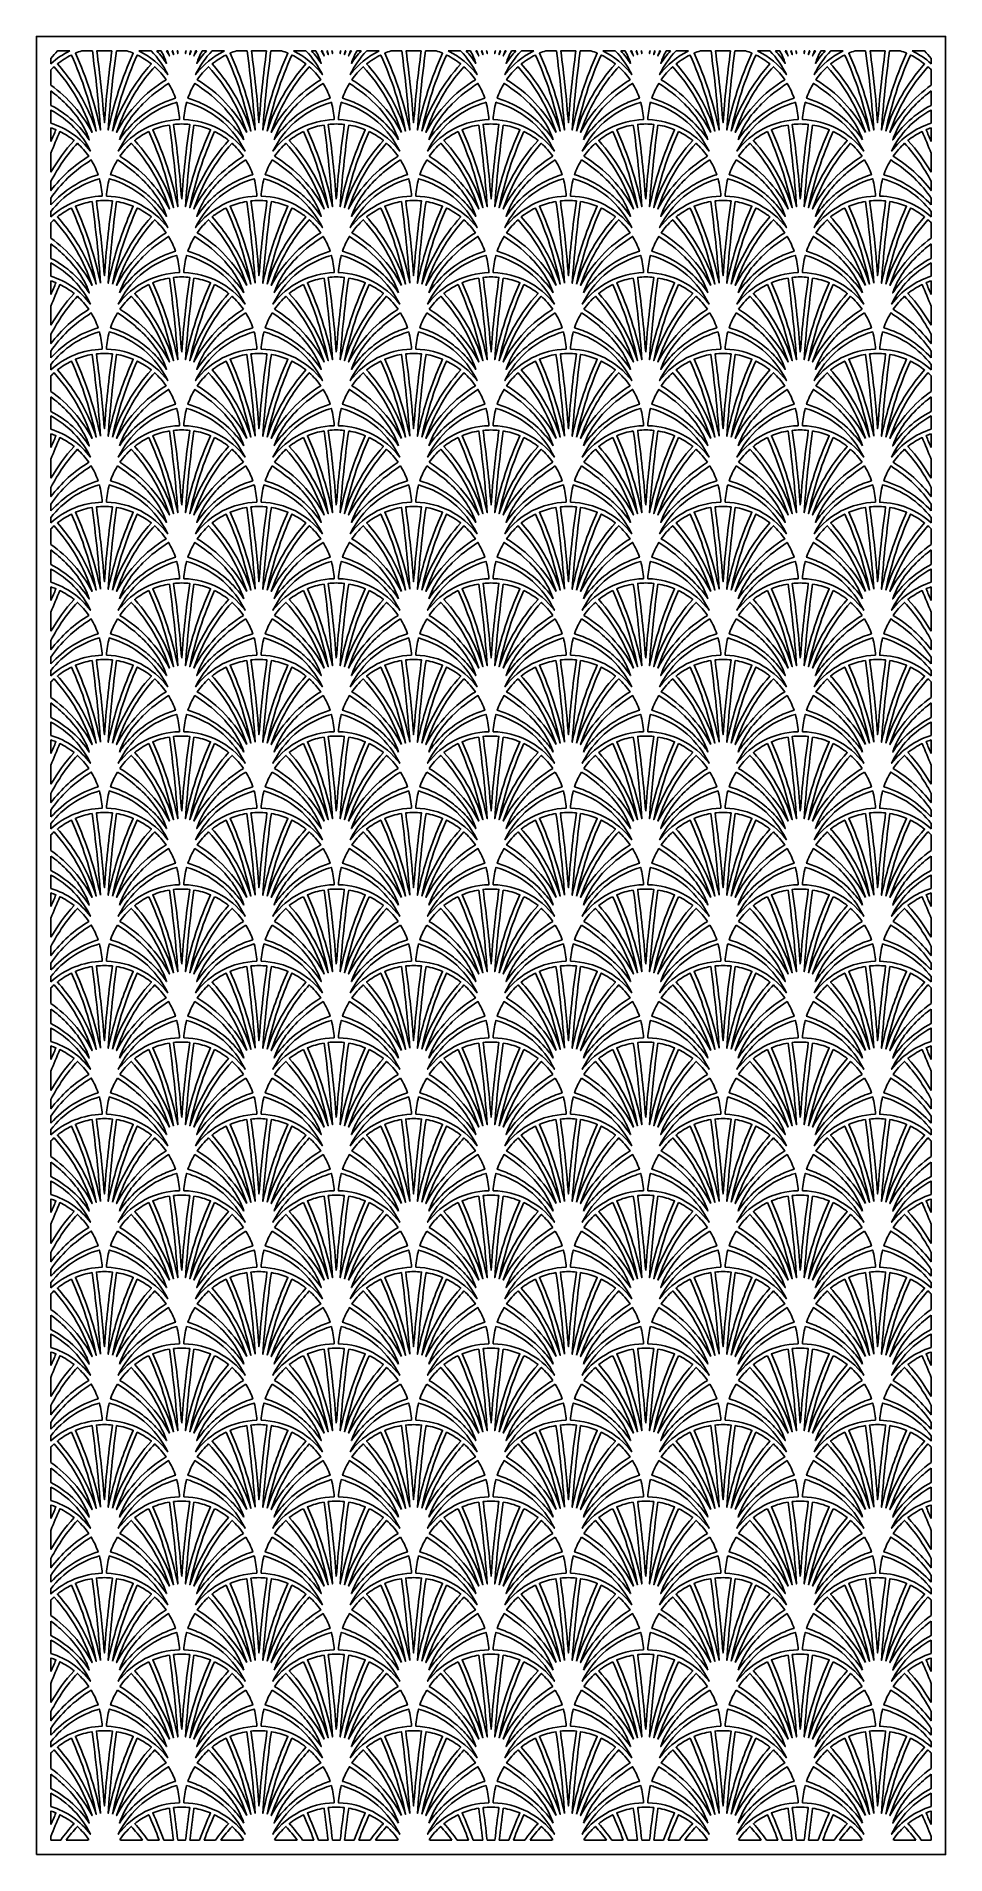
# Model space of a CAD drawing. Extents: x 2725 to 3975, y -848 to 1652.
import ezdxf

# ---------------------------------------------------------------- set-up
doc = ezdxf.new("R2010")
doc.units = 0
doc.layers.add('LAYER_05', color=1, linetype='CONTINUOUS')

msp = doc.modelspace()

# ---------------------------------------------------------------- linework, layer by layer
at = {"layer": 'LAYER_05'}
msp.add_lwpolyline([(2725.1, -848), (3975.1, -848), (3975.1, 1652), (2725.1, 1652)], close=True, dxfattribs=at)
for points in [[(2771.2, 1632, 0.072333), (2745.1, 1614.4), (2745.1, 1621.5, -0.026951), (2754, 1632)], [(2791.8, 1559.1, 0.065073), (2753.9, 1614, -0.055584), (2773.2, 1626.3, -0.055852), (2807.3, 1521.8, 0.03936)], [(2802, 1632, -0.017637), (2813.2, 1523, 0.055844), (2778.7, 1628.8, -0.022604), (2787.5, 1632)], [(2828.9, 1632, 0.015913), (2818.5, 1533.3, 0.015913), (2808.1, 1632)], [(2835, 1632, 0.017637), (2823.8, 1523, -0.055844), (2858.3, 1628.8, 0.022604), (2849.5, 1632)], [(2829.7, 1521.8, -0.104701), (2883.1, 1614, 0.055584), (2863.8, 1626.3, 0.055852)], [(2865.8, 1632, -0.119439), (2905.7, 1599.4, 0.078262), (2882.9, 1632)], [(2896.6, 1632, -0.047085), (2904, 1614.8, 0.041882), (2890.7, 1632)], [(2904.1, 1632, -0.010549), (2907.9, 1625.1, 0.007219), (2905.6, 1632)], [(2912.6, 1632, -0.002588), (2913.6, 1627, 0.005126), (2911.9, 1632)], [(2919.3, 1632, -0.000611), (2919.5, 1628.2, 0.001935), (2918.7, 1632)], [(2930.4, 1632, 0.000611), (2930.1, 1628.2, -0.001935), (2930.9, 1632)], [(2937, 1632, 0.002588), (2936, 1627, -0.005126), (2937.7, 1632)], [(2945.5, 1632, 0.010549), (2941.7, 1625.1, -0.007219), (2944, 1632)], [(2983.8, 1632, 0.119439), (2943.9, 1599.4, -0.078262), (2966.7, 1632)], [(2953, 1632, 0.047085), (2945.6, 1614.8, -0.041882), (2958.9, 1632)], [(3004.4, 1559.1, 0.065073), (2966.5, 1614, -0.055584), (2985.9, 1626.3, -0.055852), (3020, 1521.8, 0.03936)], [(3014.7, 1632, -0.017637), (3025.8, 1523, 0.055844), (2991.3, 1628.8, -0.022604), (3000.1, 1632)], [(3041.5, 1632, 0.015913), (3031.1, 1533.3, 0.015913), (3020.7, 1632)], [(3047.6, 1632, 0.017637), (3036.4, 1523, -0.055844), (3070.9, 1628.8, 0.022604), (3062.1, 1632)], [(3042.3, 1521.8, -0.104701), (3095.7, 1614, 0.055584), (3076.4, 1626.3, 0.055852)], [(3078.4, 1632, -0.119439), (3118.3, 1599.4, 0.078262), (3095.6, 1632)], [(3109.2, 1632, -0.047085), (3116.6, 1614.8, 0.041882), (3103.4, 1632)], [(3116.8, 1632, -0.010549), (3120.6, 1625.1, 0.007219), (3118.2, 1632)], [(3125.2, 1632, -0.002588), (3126.3, 1627, 0.005126), (3124.6, 1632)], [(3131.9, 1632, -0.000611), (3132.1, 1628.2, 0.001935), (3131.3, 1632)], [(3143, 1632, 0.000611), (3142.7, 1628.2, -0.001935), (3143.5, 1632)], [(3149.7, 1632, 0.002588), (3148.6, 1627, -0.005126), (3150.3, 1632)], [(3158.1, 1632, 0.010549), (3154.3, 1625.1, -0.007219), (3156.7, 1632)], [(3196.4, 1632, 0.119439), (3156.5, 1599.4, -0.078262), (3179.3, 1632)], [(3165.6, 1632, 0.047085), (3158.2, 1614.8, -0.041882), (3171.5, 1632)], [(3217, 1559.1, 0.065073), (3179.1, 1614, -0.055584), (3198.5, 1626.3, -0.055852), (3232.6, 1521.8, 0.03936)], [(3227.3, 1632, -0.017637), (3238.4, 1523, 0.055844), (3204, 1628.8, -0.022604), (3212.7, 1632)], [(3254.1, 1632, 0.015913), (3243.7, 1533.3, 0.015913), (3233.3, 1632)], [(3260.2, 1632, 0.017637), (3249, 1523, -0.055844), (3283.5, 1628.8, 0.022604), (3274.7, 1632)], [(3254.9, 1521.8, -0.104701), (3308.4, 1614, 0.055584), (3289, 1626.3, 0.055852)], [(3291.1, 1632, -0.119439), (3331, 1599.4, 0.078262), (3308.2, 1632)], [(3321.9, 1632, -0.047085), (3329.2, 1614.8, 0.041882), (3316, 1632)], [(3329.4, 1632, -0.010549), (3333.2, 1625.1, 0.007219), (3330.8, 1632)], [(3337.8, 1632, -0.002588), (3338.9, 1627, 0.005126), (3337.2, 1632)], [(3344.5, 1632, -0.000611), (3344.8, 1628.2, 0.001935), (3344, 1632)], [(3355.6, 1632, 0.000611), (3355.3, 1628.2, -0.001935), (3356.1, 1632)], [(3362.3, 1632, 0.002588), (3361.2, 1627, -0.005126), (3362.9, 1632)], [(3370.7, 1632, 0.010549), (3366.9, 1625.1, -0.007219), (3369.3, 1632)], [(3409.1, 1632, 0.119439), (3369.1, 1599.4, -0.078262), (3391.9, 1632)], [(3378.3, 1632, 0.047085), (3370.9, 1614.8, -0.041882), (3384.1, 1632)], [(3429.6, 1559.1, 0.065073), (3391.7, 1614, -0.055584), (3411.1, 1626.3, -0.055852), (3445.2, 1521.8, 0.03936)], [(3439.9, 1632, -0.017637), (3451.1, 1523, 0.055844), (3416.6, 1628.8, -0.022604), (3425.4, 1632)], [(3466.8, 1632, 0.015913), (3456.4, 1533.3, 0.015913), (3446, 1632)], [(3472.8, 1632, 0.017637), (3461.7, 1523, -0.055844), (3496.1, 1628.8, 0.022604), (3487.4, 1632)], [(3467.5, 1521.8, -0.104701), (3521, 1614, 0.055584), (3501.6, 1626.3, 0.055852)], [(3503.7, 1632, -0.119439), (3543.6, 1599.4, 0.078262), (3520.8, 1632)], [(3534.5, 1632, -0.047085), (3541.9, 1614.8, 0.041882), (3528.6, 1632)], [(3542, 1632, -0.010549), (3545.8, 1625.1, 0.007219), (3543.4, 1632)], [(3550.4, 1632, -0.002588), (3551.5, 1627, 0.005126), (3549.8, 1632)], [(3557.1, 1632, -0.000611), (3557.4, 1628.2, 0.001935), (3556.6, 1632)], [(3568.2, 1632, 0.000611), (3568, 1628.2, -0.001935), (3568.8, 1632)], [(3574.9, 1632, 0.002588), (3573.8, 1627, -0.005126), (3575.5, 1632)], [(3583.3, 1632, 0.010549), (3579.5, 1625.1, -0.007219), (3581.9, 1632)], [(3621.7, 1632, 0.119439), (3581.8, 1599.4, -0.078262), (3604.5, 1632)], [(3590.9, 1632, 0.047085), (3583.5, 1614.8, -0.041882), (3596.7, 1632)], [(3642.2, 1559.1, 0.065073), (3604.4, 1614, -0.055584), (3623.7, 1626.3, -0.055852), (3657.8, 1521.8, 0.03936)], [(3652.5, 1632, -0.017637), (3663.7, 1523, 0.055844), (3629.2, 1628.8, -0.022604), (3638, 1632)], [(3679.4, 1632, 0.015913), (3669, 1533.3, 0.015913), (3658.6, 1632)], [(3685.4, 1632, 0.017637), (3674.3, 1523, -0.055844), (3708.8, 1628.8, 0.022604), (3700, 1632)], [(3680.2, 1521.8, -0.104701), (3733.6, 1614, 0.055584), (3714.2, 1626.3, 0.055852)], [(3716.3, 1632, -0.119439), (3756.2, 1599.4, 0.078262), (3733.4, 1632)], [(3747.1, 1632, -0.047085), (3754.5, 1614.8, 0.041882), (3741.2, 1632)], [(3754.6, 1632, -0.010549), (3758.4, 1625.1, 0.007219), (3756.1, 1632)], [(3763.1, 1632, -0.002588), (3764.1, 1627, 0.005126), (3762.4, 1632)], [(3769.7, 1632, -0.000611), (3770, 1628.2, 0.001935), (3769.2, 1632)], [(3780.8, 1632, 0.000611), (3780.6, 1628.2, -0.001935), (3781.4, 1632)], [(3787.5, 1632, 0.002588), (3786.5, 1627, -0.005126), (3788.2, 1632)], [(3796, 1632, 0.010549), (3792.2, 1625.1, -0.007219), (3794.5, 1632)], [(3834.3, 1632, 0.119439), (3794.4, 1599.4, -0.078262), (3817.2, 1632)], [(3803.5, 1632, 0.047085), (3796.1, 1614.8, -0.041882), (3809.4, 1632)], [(3854.9, 1559.1, 0.065073), (3817, 1614, -0.055584), (3836.4, 1626.3, -0.055852), (3870.4, 1521.8, 0.03936)], [(3865.1, 1632, -0.017637), (3876.3, 1523, 0.055844), (3841.8, 1628.8, -0.022604), (3850.6, 1632)], [(3892, 1632, 0.015913), (3881.6, 1533.3, 0.015913), (3871.2, 1632)], [(3898.1, 1632, 0.017637), (3886.9, 1523, -0.055844), (3921.4, 1628.8, 0.022604), (3912.6, 1632)], [(3892.8, 1521.8, -0.104701), (3946.2, 1614, 0.055584), (3926.9, 1626.3, 0.055852)], [(3928.9, 1632, -0.072333), (3955.1, 1614.4), (3955.1, 1621.5, 0.026951), (3946.1, 1632)], [(2745.1, 1584.7, -0.117213), (2801.6, 1519.9, 0.104879), (2749.3, 1610.2, 0.014195), (2745.1, 1606.1)], [(2852, 1559.1, -0.062169), (2887.7, 1610.2, -0.057808), (2903.4, 1592.3, 0.136031), (2835.4, 1519.9, -0.042433)], [(3014.2, 1519.9, 0.104879), (2961.9, 1610.2, 0.057808), (2946.2, 1592.3, -0.136031)], [(3064.6, 1559.1, -0.062169), (3100.3, 1610.2, -0.057808), (3116.1, 1592.3, 0.136031), (3048, 1519.9, -0.042433)], [(3226.9, 1519.9, 0.104879), (3174.5, 1610.2, 0.057808), (3158.8, 1592.3, -0.136031)], [(3277.2, 1559.1, -0.062169), (3312.9, 1610.2, -0.057808), (3328.7, 1592.3, 0.136031), (3260.6, 1519.9, -0.042433)], [(3439.5, 1519.9, 0.104879), (3387.2, 1610.2, 0.057808), (3371.4, 1592.3, -0.136031)], [(3489.9, 1559.1, -0.062169), (3525.6, 1610.2, -0.057808), (3541.3, 1592.3, 0.136031), (3473.2, 1519.9, -0.042433)], [(3652.1, 1519.9, 0.104879), (3599.8, 1610.2, 0.057808), (3584, 1592.3, -0.136031)], [(3702.5, 1559.1, -0.062169), (3738.2, 1610.2, -0.057808), (3753.9, 1592.3, 0.136031), (3685.9, 1519.9, -0.042433)], [(3864.7, 1519.9, 0.104879), (3812.4, 1610.2, 0.057808), (3796.7, 1592.3, -0.136031)], [(3955.1, 1584.7, 0.117213), (3898.5, 1519.9, -0.104879), (3950.8, 1610.2, -0.014195), (3955.1, 1606.1)], [(2745.1, 1576.9, -0.034322), (2765.6, 1559.1), (2768.5, 1556.1), (2771.3, 1553.1), (2774, 1550.1), (2776.6, 1547), (2779, 1543.9), (2781.4, 1540.8), (2783.6, 1537.7), (2785.7, 1534.6), (2787.6, 1531.5), (2789.5, 1528.3), (2791.2, 1525.2), (2792.7, 1522), (2794.2, 1518.9), (2795.5, 1515.8), (2796.1, 1514.2), (2796.6, 1512.7), (2797.2, 1511.1), (2797.7, 1509.6), (2795.4, 1513.1), (2792.9, 1516.5), (2790.3, 1519.9), (2787.5, 1523.3), (2784.6, 1526.6), (2781.5, 1529.9), (2778.4, 1533), (2775, 1536.1), (2771.6, 1539.2), (2768.1, 1542.1), (2764.4, 1544.9), (2760.7, 1547.6), (2756.9, 1550.1), (2753, 1552.6), (2749.1, 1554.9), (2745.1, 1557.1)], [(2839.3, 1509.6), (2840.5, 1511.4), (2841.8, 1513.3), (2843.1, 1515.1), (2844.4, 1516.9), (2845.8, 1518.8), (2847.2, 1520.6), (2848.7, 1522.4), (2850.2, 1524.1), (2853.4, 1527.6), (2856.7, 1531.1), (2860.1, 1534.4), (2863.7, 1537.7), (2867.4, 1540.8), (2871.2, 1543.9), (2875.2, 1546.8), (2879.2, 1549.5), (2883.3, 1552.2), (2887.5, 1554.6), (2891.8, 1557), (2896.1, 1559.1, -0.039301), (2916.3, 1567, 0.054287), (2906.7, 1587.3, 0.053379), (2871.4, 1559.1), (2868.5, 1556.1), (2865.7, 1553.1), (2863, 1550.1), (2860.4, 1547), (2857.9, 1543.9), (2855.6, 1540.8), (2853.4, 1537.7), (2851.3, 1534.6), (2849.4, 1531.5), (2847.5, 1528.3), (2845.8, 1525.2), (2844.3, 1522), (2842.8, 1518.9), (2841.5, 1515.8), (2840.9, 1514.2), (2840.4, 1512.7), (2839.8, 1511.1)], [(3010.3, 1509.6), (3009.1, 1511.4), (3007.8, 1513.3), (3006.5, 1515.1), (3005.2, 1516.9), (3003.8, 1518.8), (3002.4, 1520.6), (3000.9, 1522.4), (2999.4, 1524.1), (2996.3, 1527.6), (2993, 1531.1), (2989.5, 1534.4), (2985.9, 1537.7), (2982.2, 1540.8), (2978.4, 1543.9), (2974.5, 1546.8), (2970.4, 1549.5), (2966.3, 1552.2), (2962.1, 1554.6), (2957.9, 1557), (2953.6, 1559.1, 0.039301), (2933.4, 1567, -0.054287), (2942.9, 1587.3, -0.053379), (2978.2, 1559.1), (2981.2, 1556.1), (2984, 1553.1), (2986.6, 1550.1), (2989.2, 1547), (2991.7, 1543.9), (2994, 1540.8), (2996.2, 1537.7), (2998.3, 1534.6), (3000.2, 1531.5), (3002.1, 1528.3), (3003.8, 1525.2), (3005.3, 1522), (3006.8, 1518.9), (3008.1, 1515.8), (3008.7, 1514.2), (3009.3, 1512.7), (3009.8, 1511.1)], [(3051.9, 1509.6), (3053.1, 1511.4), (3054.4, 1513.3), (3055.7, 1515.1), (3057, 1516.9), (3058.4, 1518.8), (3059.9, 1520.6), (3061.3, 1522.4), (3062.8, 1524.1), (3066, 1527.6), (3069.3, 1531.1), (3072.7, 1534.4), (3076.3, 1537.7), (3080, 1540.8), (3083.8, 1543.9), (3087.8, 1546.8), (3091.8, 1549.5), (3095.9, 1552.2), (3100.1, 1554.6), (3104.4, 1557), (3108.7, 1559.1, -0.039301), (3128.9, 1567, 0.054287), (3119.3, 1587.3, 0.053379), (3084, 1559.1), (3081.1, 1556.1), (3078.3, 1553.1), (3075.6, 1550.1), (3073, 1547), (3070.6, 1543.9), (3068.2, 1540.8), (3066, 1537.7), (3063.9, 1534.6), (3062, 1531.5), (3060.2, 1528.3), (3058.5, 1525.2), (3056.9, 1522), (3055.5, 1518.9), (3054.2, 1515.8), (3053.6, 1514.2), (3053, 1512.7), (3052.4, 1511.1)], [(3222.9, 1509.6), (3221.7, 1511.4), (3220.5, 1513.3), (3219.2, 1515.1), (3217.8, 1516.9), (3216.4, 1518.8), (3215, 1520.6), (3213.5, 1522.4), (3212, 1524.1), (3208.9, 1527.6), (3205.6, 1531.1), (3202.1, 1534.4), (3198.6, 1537.7), (3194.8, 1540.8), (3191, 1543.9), (3187.1, 1546.8), (3183, 1549.5), (3178.9, 1552.2), (3174.7, 1554.6), (3170.5, 1557), (3166.2, 1559.1, 0.039301), (3146, 1567, -0.054287), (3155.5, 1587.3, -0.053379), (3190.9, 1559.1), (3193.8, 1556.1), (3196.6, 1553.1), (3199.3, 1550.1), (3201.8, 1547), (3204.3, 1543.9), (3206.6, 1540.8), (3208.8, 1537.7), (3210.9, 1534.6), (3212.9, 1531.5), (3214.7, 1528.3), (3216.4, 1525.2), (3218, 1522), (3219.4, 1518.9), (3220.7, 1515.8), (3221.3, 1514.2), (3221.9, 1512.7), (3222.4, 1511.1)], [(3264.6, 1509.6), (3265.8, 1511.4), (3267, 1513.3), (3268.3, 1515.1), (3269.7, 1516.9), (3271.1, 1518.8), (3272.5, 1520.6), (3274, 1522.4), (3275.5, 1524.1), (3278.6, 1527.6), (3281.9, 1531.1), (3285.3, 1534.4), (3288.9, 1537.7), (3292.6, 1540.8), (3296.5, 1543.9), (3300.4, 1546.8), (3304.4, 1549.5), (3308.6, 1552.2), (3312.8, 1554.6), (3317, 1557), (3321.3, 1559.1, -0.039301), (3341.5, 1567, 0.054287), (3332, 1587.3, 0.053379), (3296.6, 1559.1), (3293.7, 1556.1), (3290.9, 1553.1), (3288.2, 1550.1), (3285.6, 1547), (3283.2, 1543.9), (3280.9, 1540.8), (3278.7, 1537.7), (3276.6, 1534.6), (3274.6, 1531.5), (3272.8, 1528.3), (3271.1, 1525.2), (3269.5, 1522), (3268.1, 1518.9), (3266.8, 1515.8), (3266.2, 1514.2), (3265.6, 1512.7), (3265.1, 1511.1)], [(3435.6, 1509.6), (3434.3, 1511.4), (3433.1, 1513.3), (3431.8, 1515.1), (3430.4, 1516.9), (3429.1, 1518.8), (3427.6, 1520.6), (3426.2, 1522.4), (3424.6, 1524.1), (3421.5, 1527.6), (3418.2, 1531.1), (3414.8, 1534.4), (3411.2, 1537.7), (3407.5, 1540.8), (3403.6, 1543.9), (3399.7, 1546.8), (3395.7, 1549.5), (3391.5, 1552.2), (3387.4, 1554.6), (3383.1, 1557), (3378.8, 1559.1, 0.039301), (3358.6, 1567, -0.054287), (3368.1, 1587.3, -0.053379), (3403.5, 1559.1), (3406.4, 1556.1), (3409.2, 1553.1), (3411.9, 1550.1), (3414.5, 1547), (3416.9, 1543.9), (3419.2, 1540.8), (3421.5, 1537.7), (3423.5, 1534.6), (3425.5, 1531.5), (3427.3, 1528.3), (3429, 1525.2), (3430.6, 1522), (3432, 1518.9), (3433.3, 1515.8), (3433.9, 1514.2), (3434.5, 1512.7), (3435, 1511.1)], [(3477.2, 1509.6), (3478.4, 1511.4), (3479.6, 1513.3), (3480.9, 1515.1), (3482.3, 1516.9), (3483.7, 1518.8), (3485.1, 1520.6), (3486.6, 1522.4), (3488.1, 1524.1), (3491.2, 1527.6), (3494.5, 1531.1), (3498, 1534.4), (3501.5, 1537.7), (3505.3, 1540.8), (3509.1, 1543.9), (3513, 1546.8), (3517.1, 1549.5), (3521.2, 1552.2), (3525.4, 1554.6), (3529.6, 1557), (3533.9, 1559.1, -0.039301), (3554.1, 1567, 0.054287), (3544.6, 1587.3, 0.053379), (3509.2, 1559.1), (3506.3, 1556.1), (3503.5, 1553.1), (3500.8, 1550.1), (3498.3, 1547), (3495.8, 1543.9), (3493.5, 1540.8), (3491.3, 1537.7), (3489.2, 1534.6), (3487.2, 1531.5), (3485.4, 1528.3), (3483.7, 1525.2), (3482.1, 1522), (3480.7, 1518.9), (3479.4, 1515.8), (3478.8, 1514.2), (3478.2, 1512.7), (3477.7, 1511.1)], [(3648.2, 1509.6), (3647, 1511.4), (3645.7, 1513.3), (3644.4, 1515.1), (3643.1, 1516.9), (3641.7, 1518.8), (3640.2, 1520.6), (3638.8, 1522.4), (3637.3, 1524.1), (3634.1, 1527.6), (3630.8, 1531.1), (3627.4, 1534.4), (3623.8, 1537.7), (3620.1, 1540.8), (3616.3, 1543.9), (3612.3, 1546.8), (3608.3, 1549.5), (3604.2, 1552.2), (3600, 1554.6), (3595.7, 1557), (3591.4, 1559.1, 0.039301), (3571.2, 1567, -0.054287), (3580.8, 1587.3, -0.053379), (3616.1, 1559.1), (3619, 1556.1), (3621.8, 1553.1), (3624.5, 1550.1), (3627.1, 1547), (3629.5, 1543.9), (3631.9, 1540.8), (3634.1, 1537.7), (3636.2, 1534.6), (3638.1, 1531.5), (3639.9, 1528.3), (3641.6, 1525.2), (3643.2, 1522), (3644.6, 1518.9), (3646, 1515.8), (3646.6, 1514.2), (3647.1, 1512.7), (3647.7, 1511.1)], [(3689.8, 1509.6), (3691, 1511.4), (3692.3, 1513.3), (3693.6, 1515.1), (3694.9, 1516.9), (3696.3, 1518.8), (3697.7, 1520.6), (3699.2, 1522.4), (3700.7, 1524.1), (3703.9, 1527.6), (3707.1, 1531.1), (3710.6, 1534.4), (3714.2, 1537.7), (3717.9, 1540.8), (3721.7, 1543.9), (3725.7, 1546.8), (3729.7, 1549.5), (3733.8, 1552.2), (3738, 1554.6), (3742.2, 1557), (3746.5, 1559.1, -0.039301), (3766.7, 1567, 0.054287), (3757.2, 1587.3, 0.053379), (3721.9, 1559.1), (3719, 1556.1), (3716.2, 1553.1), (3713.5, 1550.1), (3710.9, 1547), (3708.4, 1543.9), (3706.1, 1540.8), (3703.9, 1537.7), (3701.8, 1534.6), (3699.9, 1531.5), (3698, 1528.3), (3696.3, 1525.2), (3694.8, 1522), (3693.3, 1518.9), (3692, 1515.8), (3691.4, 1514.2), (3690.8, 1512.7), (3690.3, 1511.1)], [(3860.8, 1509.6), (3859.6, 1511.4), (3858.3, 1513.3), (3857, 1515.1), (3855.7, 1516.9), (3854.3, 1518.8), (3852.9, 1520.6), (3851.4, 1522.4), (3849.9, 1524.1), (3846.7, 1527.6), (3843.4, 1531.1), (3840, 1534.4), (3836.4, 1537.7), (3832.7, 1540.8), (3828.9, 1543.9), (3824.9, 1546.8), (3820.9, 1549.5), (3816.8, 1552.2), (3812.6, 1554.6), (3808.3, 1557), (3804, 1559.1, 0.039301), (3783.8, 1567, -0.054287), (3793.4, 1587.3, -0.053379), (3828.7, 1559.1), (3831.6, 1556.1), (3834.4, 1553.1), (3837.1, 1550.1), (3839.7, 1547), (3842.2, 1543.9), (3844.5, 1540.8), (3846.7, 1537.7), (3848.8, 1534.6), (3850.7, 1531.5), (3852.6, 1528.3), (3854.3, 1525.2), (3855.8, 1522), (3857.3, 1518.9), (3858.6, 1515.8), (3859.2, 1514.2), (3859.8, 1512.7), (3860.3, 1511.1)], [(3955.1, 1576.9, 0.034322), (3934.5, 1559.1), (3931.6, 1556.1), (3928.8, 1553.1), (3926.1, 1550.1), (3923.5, 1547), (3921.1, 1543.9), (3918.7, 1540.8), (3916.5, 1537.7), (3914.4, 1534.6), (3912.5, 1531.5), (3910.7, 1528.3), (3909, 1525.2), (3907.4, 1522), (3906, 1518.9), (3904.6, 1515.8), (3904, 1514.2), (3903.5, 1512.7), (3902.9, 1511.1), (3902.4, 1509.6), (3904.7, 1513.1), (3907.2, 1516.5), (3909.8, 1519.9), (3912.6, 1523.3), (3915.5, 1526.6), (3918.6, 1529.9), (3921.8, 1533), (3925.1, 1536.1), (3928.5, 1539.2), (3932, 1542.1), (3935.7, 1544.9), (3939.4, 1547.6), (3943.2, 1550.1), (3947.1, 1552.6), (3951.1, 1554.9), (3955.1, 1557.1)], [(2745.1, 1532.5, -0.15563), (2799.4, 1494.2, 0.157266), (2745.1, 1550.7)], [(2911.1, 1559.1, -0.01416), (2918, 1561.3, -0.058403), (2921.8, 1537.5, 0.227638), (2837.6, 1494.2, -0.199593)], [(2938.5, 1559.1, 0.01416), (2931.6, 1561.3, 0.058403), (2927.8, 1537.5, -0.227638), (3012, 1494.2, 0.199593)], [(3123.8, 1559.1, -0.01416), (3130.7, 1561.3, -0.058403), (3134.4, 1537.5, 0.227638), (3050.2, 1494.2, -0.199593)], [(3151.1, 1559.1, 0.01416), (3144.2, 1561.3, 0.058403), (3140.4, 1537.5, -0.227638), (3224.6, 1494.2, 0.199593)], [(3336.4, 1559.1, -0.01416), (3343.3, 1561.3, -0.058403), (3347.1, 1537.5, 0.227638), (3262.8, 1494.2, -0.199593)], [(3363.7, 1559.1, 0.01416), (3356.8, 1561.3, 0.058403), (3353.1, 1537.5, -0.227638), (3437.3, 1494.2, 0.199593)], [(3549, 1559.1, -0.01416), (3555.9, 1561.3, -0.058403), (3559.7, 1537.5, 0.227638), (3475.5, 1494.2, -0.199593)], [(3576.3, 1559.1, 0.01416), (3569.4, 1561.3, 0.058403), (3565.7, 1537.5, -0.227638), (3649.9, 1494.2, 0.199593)], [(3761.6, 1559.1, -0.01416), (3768.5, 1561.3, -0.058403), (3772.3, 1537.5, 0.227638), (3688.1, 1494.2, -0.199593)], [(3789, 1559.1, 0.01416), (3782.1, 1561.3, 0.058403), (3778.3, 1537.5, -0.227638), (3862.5, 1494.2, 0.199593)], [(3955.1, 1532.5, 0.15563), (3900.7, 1494.2, -0.157266), (3955.1, 1550.7)], [(2745.1, 1507.6, -0.008696), (2752, 1523.6, 0.017873), (2745.1, 1526.2)], [(2907.9, 1530.1, -0.018184), (2919.5, 1417.8, 0.055844), (2885, 1523.6, -0.057686)], [(2924.8, 1428.1, 0.016589), (2913.8, 1530.9, -0.053276), (2935.8, 1530.9, 0.016589)], [(2941.7, 1530.1, 0.018184), (2930.1, 1417.8, -0.055844), (2964.6, 1523.6, 0.057686)], [(3120.5, 1530.1, -0.018184), (3132.1, 1417.8, 0.055844), (3097.6, 1523.6, -0.057686)], [(3137.4, 1428.1, 0.016589), (3126.4, 1530.9, -0.053276), (3148.4, 1530.9, 0.016589)], [(3154.4, 1530.1, 0.018184), (3142.7, 1417.8, -0.055844), (3177.2, 1523.6, 0.057686)], [(3333.1, 1530.1, -0.018184), (3344.8, 1417.8, 0.055844), (3310.3, 1523.6, -0.057686)], [(3350.1, 1428.1, 0.016589), (3339.1, 1530.9, -0.053276), (3361, 1530.9, 0.016589)], [(3367, 1530.1, 0.018184), (3355.3, 1417.8, -0.055844), (3389.8, 1523.6, 0.057686)], [(3545.7, 1530.1, -0.018184), (3557.4, 1417.8, 0.055844), (3522.9, 1523.6, -0.057686)], [(3562.7, 1428.1, 0.016589), (3551.7, 1530.9, -0.053276), (3573.7, 1530.9, 0.016589)], [(3579.6, 1530.1, 0.018184), (3568, 1417.8, -0.055844), (3602.5, 1523.6, 0.057686)], [(3758.4, 1530.1, -0.018184), (3770, 1417.8, 0.055844), (3735.5, 1523.6, -0.057686)], [(3775.3, 1428.1, 0.016589), (3764.3, 1530.9, -0.053276), (3786.3, 1530.9, 0.016589)], [(3792.2, 1530.1, 0.018184), (3780.6, 1417.8, -0.055844), (3815.1, 1523.6, 0.057686)], [(3955.1, 1507.6, 0.008696), (3948.1, 1523.6, -0.017873), (3955.1, 1526.2)], [(2745.1, 1465.2, -0.052591), (2776.8, 1508.9, 0.055584), (2757.4, 1521.1, 0.01634), (2745.1, 1491.3)], [(2745.1, 1452.7, -0.063542), (2781.4, 1505, -0.057808), (2797.1, 1487.1, 0.095272), (2745.1, 1440)], [(2839.9, 1487.1, -0.136031), (2907.9, 1414.7, 0.104879), (2855.6, 1505, 0.057808)], [(2879.6, 1521.1, -0.055852), (2913.6, 1416.6, 0.104701), (2860.2, 1508.9, -0.055584)], [(2970.1, 1521.1, 0.055852), (2936, 1416.6, -0.104701), (2989.4, 1508.9, 0.055584)], [(3009.8, 1487.1, 0.136031), (2941.7, 1414.7, -0.104879), (2994, 1505, -0.057808)], [(3052.5, 1487.1, -0.136031), (3120.6, 1414.7, 0.104879), (3068.2, 1505, 0.057808)], [(3092.2, 1521.1, -0.055852), (3126.3, 1416.6, 0.104701), (3072.8, 1508.9, -0.055584)], [(3182.7, 1521.1, 0.055852), (3148.6, 1416.6, -0.104701), (3202.1, 1508.9, 0.055584)], [(3222.4, 1487.1, 0.136031), (3154.3, 1414.7, -0.104879), (3206.6, 1505, -0.057808)], [(3265.1, 1487.1, -0.136031), (3333.2, 1414.7, 0.104879), (3280.9, 1505, 0.057808)], [(3304.8, 1521.1, -0.055852), (3338.9, 1416.6, 0.104701), (3285.4, 1508.9, -0.055584)], [(3395.3, 1521.1, 0.055852), (3361.2, 1416.6, -0.104701), (3414.7, 1508.9, 0.055584)], [(3435, 1487.1, 0.136031), (3366.9, 1414.7, -0.104879), (3419.2, 1505, -0.057808)], [(3477.7, 1487.1, -0.136031), (3545.8, 1414.7, 0.104879), (3493.5, 1505, 0.057808)], [(3517.4, 1521.1, -0.055852), (3551.5, 1416.6, 0.104701), (3498.1, 1508.9, -0.055584)], [(3607.9, 1521.1, 0.055852), (3573.8, 1416.6, -0.104701), (3627.3, 1508.9, 0.055584)], [(3647.6, 1487.1, 0.136031), (3579.5, 1414.7, -0.104879), (3631.9, 1505, -0.057808)], [(3690.4, 1487.1, -0.136031), (3758.4, 1414.7, 0.104879), (3706.1, 1505, 0.057808)], [(3730, 1521.1, -0.055852), (3764.1, 1416.6, 0.104701), (3710.7, 1508.9, -0.055584)], [(3820.6, 1521.1, 0.055852), (3786.5, 1416.6, -0.104701), (3839.9, 1508.9, 0.055584)], [(3860.2, 1487.1, 0.136031), (3792.2, 1414.7, -0.104879), (3844.5, 1505, -0.057808)], [(3955.1, 1452.7, 0.063542), (3918.7, 1505, 0.057808), (3903, 1487.1, -0.095272), (3955.1, 1440)], [(3955.1, 1465.2, 0.052591), (3923.3, 1508.9, -0.055584), (3942.7, 1521.1, -0.01634), (3955.1, 1491.3)], [(2745.1, 1420.3, -0.137332), (2809.9, 1461.8, 0.054287), (2800.4, 1482.1), (2796.1, 1479.2), (2791.8, 1476.3), (2787.7, 1473.3), (2783.6, 1470.2), (2779.7, 1467.1), (2775.8, 1463.9), (2772.1, 1460.6), (2768.5, 1457.3), (2765.1, 1454), (2761.8, 1450.5), (2758.6, 1447.1), (2755.6, 1443.6), (2752.7, 1440.1), (2750, 1436.6), (2747.4, 1433), (2745.1, 1429.5)], [(2836.6, 1482.1), (2842.8, 1477.9), (2848.8, 1473.6), (2854.6, 1469.2), (2860.2, 1464.7), (2862.9, 1462.3), (2865.6, 1460), (2868.2, 1457.6), (2870.7, 1455.2), (2873.1, 1452.8), (2875.5, 1450.3), (2877.8, 1447.8), (2880, 1445.3), (2882.1, 1442.8), (2884.2, 1440.3), (2886.1, 1437.7), (2888, 1435.2), (2889.8, 1432.6), (2891.5, 1430.1), (2893.2, 1427.5), (2894.7, 1424.9), (2896.2, 1422.3), (2897.6, 1419.7), (2898.9, 1417.2), (2900.1, 1414.6), (2901.2, 1412), (2902.2, 1409.5), (2903.1, 1406.9), (2904, 1404.4), (2902.4, 1406.8), (2900.8, 1409.1), (2899.1, 1411.5), (2897.3, 1413.9), (2895.4, 1416.2), (2893.5, 1418.5), (2891.5, 1420.8), (2889.4, 1423), (2887.3, 1425.2), (2885.1, 1427.4), (2882.9, 1429.6), (2880.6, 1431.7), (2878.2, 1433.7), (2875.8, 1435.7), (2873.3, 1437.7), (2870.8, 1439.6), (2868.3, 1441.5), (2865.7, 1443.3), (2863, 1445), (2860.4, 1446.7), (2857.7, 1448.3), (2855, 1449.9), (2852.2, 1451.4), (2849.5, 1452.8), (2846.7, 1454.2), (2843.9, 1455.5), (2841.1, 1456.7), (2838.3, 1457.9), (2835.5, 1459), (2832.7, 1460), (2829.8, 1460.9), (2827, 1461.8, -0.054287)], [(3013, 1482.1), (3006.8, 1477.9), (3000.8, 1473.6), (2995, 1469.2), (2989.4, 1464.7), (2986.7, 1462.3), (2984, 1460), (2981.5, 1457.6), (2979, 1455.2), (2976.5, 1452.8), (2974.2, 1450.3), (2971.9, 1447.8), (2969.7, 1445.3), (2967.5, 1442.8), (2965.5, 1440.3), (2963.5, 1437.7), (2961.6, 1435.2), (2959.8, 1432.6), (2958.1, 1430.1), (2956.4, 1427.5), (2954.9, 1424.9), (2953.4, 1422.3), (2952, 1419.7), (2950.7, 1417.2), (2949.5, 1414.6), (2948.4, 1412), (2947.4, 1409.5), (2946.5, 1406.9), (2945.6, 1404.4), (2947.2, 1406.8), (2948.8, 1409.1), (2950.6, 1411.5), (2952.3, 1413.9), (2954.2, 1416.2), (2956.1, 1418.5), (2958.1, 1420.8), (2960.2, 1423), (2962.3, 1425.2), (2964.5, 1427.4), (2966.8, 1429.6), (2969.1, 1431.7), (2971.4, 1433.7), (2973.8, 1435.7), (2976.3, 1437.7), (2978.8, 1439.6), (2981.3, 1441.5), (2983.9, 1443.3), (2986.6, 1445), (2989.2, 1446.7), (2991.9, 1448.3), (2994.6, 1449.9), (2997.4, 1451.4), (3000.2, 1452.8), (3002.9, 1454.2), (3005.7, 1455.5), (3008.5, 1456.7), (3011.3, 1457.9), (3014.1, 1459), (3017, 1460), (3019.8, 1460.9), (3022.6, 1461.8, 0.054287)], [(3049.2, 1482.1), (3055.4, 1477.9), (3061.4, 1473.6), (3067.3, 1469.2), (3072.9, 1464.7), (3075.6, 1462.3), (3078.2, 1460), (3080.8, 1457.6), (3083.3, 1455.2), (3085.7, 1452.8), (3088.1, 1450.3), (3090.4, 1447.8), (3092.6, 1445.3), (3094.7, 1442.8), (3096.8, 1440.3), (3098.7, 1437.7), (3100.6, 1435.2), (3102.4, 1432.6), (3104.2, 1430.1), (3105.8, 1427.5), (3107.4, 1424.9), (3108.8, 1422.3), (3110.2, 1419.7), (3111.5, 1417.2), (3112.7, 1414.6), (3113.8, 1412), (3114.8, 1409.5), (3115.8, 1406.9), (3116.6, 1404.4), (3115, 1406.8), (3113.4, 1409.1), (3111.7, 1411.5), (3109.9, 1413.9), (3108, 1416.2), (3106.1, 1418.5), (3104.1, 1420.8), (3102, 1423), (3099.9, 1425.2), (3097.7, 1427.4), (3095.5, 1429.6), (3093.2, 1431.7), (3090.8, 1433.7), (3088.4, 1435.7), (3085.9, 1437.7), (3083.4, 1439.6), (3080.9, 1441.5), (3078.3, 1443.3), (3075.7, 1445), (3073, 1446.7), (3070.3, 1448.3), (3067.6, 1449.9), (3064.9, 1451.4), (3062.1, 1452.8), (3059.3, 1454.2), (3056.5, 1455.5), (3053.7, 1456.7), (3050.9, 1457.9), (3048.1, 1459), (3045.3, 1460), (3042.5, 1460.9), (3039.7, 1461.8, -0.054287)], [(3225.7, 1482.1), (3219.4, 1477.9), (3213.4, 1473.6), (3207.6, 1469.2), (3202, 1464.7), (3199.3, 1462.3), (3196.7, 1460), (3194.1, 1457.6), (3191.6, 1455.2), (3189.1, 1452.8), (3186.8, 1450.3), (3184.5, 1447.8), (3182.3, 1445.3), (3180.1, 1442.8), (3178.1, 1440.3), (3176.1, 1437.7), (3174.2, 1435.2), (3172.4, 1432.6), (3170.7, 1430.1), (3169.1, 1427.5), (3167.5, 1424.9), (3166, 1422.3), (3164.7, 1419.7), (3163.4, 1417.2), (3162.2, 1414.6), (3161.1, 1412), (3160, 1409.5), (3159.1, 1406.9), (3158.2, 1404.4), (3159.8, 1406.8), (3161.5, 1409.1), (3163.2, 1411.5), (3165, 1413.9), (3166.8, 1416.2), (3168.8, 1418.5), (3170.8, 1420.8), (3172.8, 1423), (3174.9, 1425.2), (3177.1, 1427.4), (3179.4, 1429.6), (3181.7, 1431.7), (3184, 1433.7), (3186.5, 1435.7), (3188.9, 1437.7), (3191.4, 1439.6), (3194, 1441.5), (3196.6, 1443.3), (3199.2, 1445), (3201.9, 1446.7), (3204.5, 1448.3), (3207.3, 1449.9), (3210, 1451.4), (3212.8, 1452.8), (3215.6, 1454.2), (3218.3, 1455.5), (3221.2, 1456.7), (3224, 1457.9), (3226.8, 1459), (3229.6, 1460), (3232.4, 1460.9), (3235.2, 1461.8, 0.054287)], [(3261.8, 1482.1), (3268, 1477.9), (3274.1, 1473.6), (3279.9, 1469.2), (3285.5, 1464.7), (3288.2, 1462.3), (3290.8, 1460), (3293.4, 1457.6), (3295.9, 1455.2), (3298.3, 1452.8), (3300.7, 1450.3), (3303, 1447.8), (3305.2, 1445.3), (3307.3, 1442.8), (3309.4, 1440.3), (3311.4, 1437.7), (3313.3, 1435.2), (3315.1, 1432.6), (3316.8, 1430.1), (3318.4, 1427.5), (3320, 1424.9), (3321.4, 1422.3), (3322.8, 1419.7), (3324.1, 1417.2), (3325.3, 1414.6), (3326.4, 1412), (3327.5, 1409.5), (3328.4, 1406.9), (3329.2, 1404.4), (3327.7, 1406.8), (3326, 1409.1), (3324.3, 1411.5), (3322.5, 1413.9), (3320.7, 1416.2), (3318.7, 1418.5), (3316.7, 1420.8), (3314.7, 1423), (3312.5, 1425.2), (3310.4, 1427.4), (3308.1, 1429.6), (3305.8, 1431.7), (3303.4, 1433.7), (3301, 1435.7), (3298.6, 1437.7), (3296.1, 1439.6), (3293.5, 1441.5), (3290.9, 1443.3), (3288.3, 1445), (3285.6, 1446.7), (3282.9, 1448.3), (3280.2, 1449.9), (3277.5, 1451.4), (3274.7, 1452.8), (3271.9, 1454.2), (3269.1, 1455.5), (3266.3, 1456.7), (3263.5, 1457.9), (3260.7, 1459), (3257.9, 1460), (3255.1, 1460.9), (3252.3, 1461.8, -0.054287)], [(3438.3, 1482.1), (3432.1, 1477.9), (3426, 1473.6), (3420.2, 1469.2), (3414.6, 1464.7), (3411.9, 1462.3), (3409.3, 1460), (3406.7, 1457.6), (3404.2, 1455.2), (3401.8, 1452.8), (3399.4, 1450.3), (3397.1, 1447.8), (3394.9, 1445.3), (3392.8, 1442.8), (3390.7, 1440.3), (3388.7, 1437.7), (3386.8, 1435.2), (3385, 1432.6), (3383.3, 1430.1), (3381.7, 1427.5), (3380.1, 1424.9), (3378.7, 1422.3), (3377.3, 1419.7), (3376, 1417.2), (3374.8, 1414.6), (3373.7, 1412), (3372.7, 1409.5), (3371.7, 1406.9), (3370.9, 1404.4), (3372.4, 1406.8), (3374.1, 1409.1), (3375.8, 1411.5), (3377.6, 1413.9), (3379.5, 1416.2), (3381.4, 1418.5), (3383.4, 1420.8), (3385.4, 1423), (3387.6, 1425.2), (3389.8, 1427.4), (3392, 1429.6), (3394.3, 1431.7), (3396.7, 1433.7), (3399.1, 1435.7), (3401.5, 1437.7), (3404, 1439.6), (3406.6, 1441.5), (3409.2, 1443.3), (3411.8, 1445), (3414.5, 1446.7), (3417.2, 1448.3), (3419.9, 1449.9), (3422.6, 1451.4), (3425.4, 1452.8), (3428.2, 1454.2), (3431, 1455.5), (3433.8, 1456.7), (3436.6, 1457.9), (3439.4, 1459), (3442.2, 1460), (3445, 1460.9), (3447.8, 1461.8, 0.054287)], [(3474.5, 1482.1), (3480.7, 1477.9), (3486.7, 1473.6), (3492.5, 1469.2), (3498.1, 1464.7), (3500.8, 1462.3), (3503.5, 1460), (3506, 1457.6), (3508.5, 1455.2), (3511, 1452.8), (3513.3, 1450.3), (3515.6, 1447.8), (3517.8, 1445.3), (3520, 1442.8), (3522, 1440.3), (3524, 1437.7), (3525.9, 1435.2), (3527.7, 1432.6), (3529.4, 1430.1), (3531.1, 1427.5), (3532.6, 1424.9), (3534.1, 1422.3), (3535.4, 1419.7), (3536.7, 1417.2), (3537.9, 1414.6), (3539.1, 1412), (3540.1, 1409.5), (3541, 1406.9), (3541.9, 1404.4), (3540.3, 1406.8), (3538.6, 1409.1), (3536.9, 1411.5), (3535.1, 1413.9), (3533.3, 1416.2), (3531.3, 1418.5), (3529.4, 1420.8), (3527.3, 1423), (3525.2, 1425.2), (3523, 1427.4), (3520.7, 1429.6), (3518.4, 1431.7), (3516.1, 1433.7), (3513.7, 1435.7), (3511.2, 1437.7), (3508.7, 1439.6), (3506.1, 1441.5), (3503.5, 1443.3), (3500.9, 1445), (3498.3, 1446.7), (3495.6, 1448.3), (3492.8, 1449.9), (3490.1, 1451.4), (3487.3, 1452.8), (3484.6, 1454.2), (3481.8, 1455.5), (3479, 1456.7), (3476.1, 1457.9), (3473.3, 1459), (3470.5, 1460), (3467.7, 1460.9), (3464.9, 1461.8, -0.054287)], [(3650.9, 1482.1), (3644.7, 1477.9), (3638.7, 1473.6), (3632.8, 1469.2), (3627.2, 1464.7), (3624.5, 1462.3), (3621.9, 1460), (3619.3, 1457.6), (3616.8, 1455.2), (3614.4, 1452.8), (3612, 1450.3), (3609.7, 1447.8), (3607.5, 1445.3), (3605.4, 1442.8), (3603.3, 1440.3), (3601.4, 1437.7), (3599.5, 1435.2), (3597.7, 1432.6), (3595.9, 1430.1), (3594.3, 1427.5), (3592.7, 1424.9), (3591.3, 1422.3), (3589.9, 1419.7), (3588.6, 1417.2), (3587.4, 1414.6), (3586.3, 1412), (3585.3, 1409.5), (3584.3, 1406.9), (3583.5, 1404.4), (3585.1, 1406.8), (3586.7, 1409.1), (3588.4, 1411.5), (3590.2, 1413.9), (3592.1, 1416.2), (3594, 1418.5), (3596, 1420.8), (3598.1, 1423), (3600.2, 1425.2), (3602.4, 1427.4), (3604.6, 1429.6), (3606.9, 1431.7), (3609.3, 1433.7), (3611.7, 1435.7), (3614.2, 1437.7), (3616.7, 1439.6), (3619.2, 1441.5), (3621.8, 1443.3), (3624.4, 1445), (3627.1, 1446.7), (3629.8, 1448.3), (3632.5, 1449.9), (3635.3, 1451.4), (3638, 1452.8), (3640.8, 1454.2), (3643.6, 1455.5), (3646.4, 1456.7), (3649.2, 1457.9), (3652, 1459), (3654.8, 1460), (3657.6, 1460.9), (3660.4, 1461.8, 0.054287)], [(3687.1, 1482.1), (3693.3, 1477.9), (3699.3, 1473.6), (3705.1, 1469.2), (3710.7, 1464.7), (3713.4, 1462.3), (3716.1, 1460), (3718.6, 1457.6), (3721.2, 1455.2), (3723.6, 1452.8), (3726, 1450.3), (3728.2, 1447.8), (3730.5, 1445.3), (3732.6, 1442.8), (3734.6, 1440.3), (3736.6, 1437.7), (3738.5, 1435.2), (3740.3, 1432.6), (3742, 1430.1), (3743.7, 1427.5), (3745.2, 1424.9), (3746.7, 1422.3), (3748.1, 1419.7), (3749.4, 1417.2), (3750.6, 1414.6), (3751.7, 1412), (3752.7, 1409.5), (3753.6, 1406.9), (3754.5, 1404.4), (3752.9, 1406.8), (3751.3, 1409.1), (3749.5, 1411.5), (3747.8, 1413.9), (3745.9, 1416.2), (3744, 1418.5), (3742, 1420.8), (3739.9, 1423), (3737.8, 1425.2), (3735.6, 1427.4), (3733.4, 1429.6), (3731, 1431.7), (3728.7, 1433.7), (3726.3, 1435.7), (3723.8, 1437.7), (3721.3, 1439.6), (3718.8, 1441.5), (3716.2, 1443.3), (3713.5, 1445), (3710.9, 1446.7), (3708.2, 1448.3), (3705.5, 1449.9), (3702.7, 1451.4), (3700, 1452.8), (3697.2, 1454.2), (3694.4, 1455.5), (3691.6, 1456.7), (3688.8, 1457.9), (3686, 1459), (3683.1, 1460), (3680.3, 1460.9), (3677.5, 1461.8, -0.054287)], [(3863.5, 1482.1), (3857.3, 1477.9), (3851.3, 1473.6), (3845.5, 1469.2), (3839.9, 1464.7), (3837.2, 1462.3), (3834.5, 1460), (3831.9, 1457.6), (3829.4, 1455.2), (3827, 1452.8), (3824.6, 1450.3), (3822.4, 1447.8), (3820.1, 1445.3), (3818, 1442.8), (3816, 1440.3), (3814, 1437.7), (3812.1, 1435.2), (3810.3, 1432.6), (3808.6, 1430.1), (3806.9, 1427.5), (3805.4, 1424.9), (3803.9, 1422.3), (3802.5, 1419.7), (3801.2, 1417.2), (3800, 1414.6), (3798.9, 1412), (3797.9, 1409.5), (3797, 1406.9), (3796.1, 1404.4), (3797.7, 1406.8), (3799.3, 1409.1), (3801, 1411.5), (3802.8, 1413.9), (3804.7, 1416.2), (3806.6, 1418.5), (3808.6, 1420.8), (3810.7, 1423), (3812.8, 1425.2), (3815, 1427.4), (3817.2, 1429.6), (3819.5, 1431.7), (3821.9, 1433.7), (3824.3, 1435.7), (3826.8, 1437.7), (3829.3, 1439.6), (3831.8, 1441.5), (3834.4, 1443.3), (3837.1, 1445), (3839.7, 1446.7), (3842.4, 1448.3), (3845.1, 1449.9), (3847.9, 1451.4), (3850.6, 1452.8), (3853.4, 1454.2), (3856.2, 1455.5), (3859, 1456.7), (3861.8, 1457.9), (3864.6, 1459), (3867.5, 1460), (3870.3, 1460.9), (3873.1, 1461.8, 0.054287)], [(3955.1, 1420.3, 0.137332), (3890.2, 1461.8, -0.054287), (3899.7, 1482.1), (3904, 1479.2), (3908.3, 1476.3), (3912.4, 1473.3), (3916.5, 1470.2), (3920.4, 1467.1), (3924.3, 1463.9), (3928, 1460.6), (3931.6, 1457.3), (3935, 1454), (3938.3, 1450.5), (3941.5, 1447.1), (3944.5, 1443.6), (3947.4, 1440.1), (3950.1, 1436.6), (3952.7, 1433), (3955.1, 1429.5)], [(2745.1, 1411.2, -0.161385), (2811.7, 1456.1, -0.058403), (2815.5, 1432.3, 0.179032), (2745.1, 1404)], [(2821.5, 1432.3, -0.227638), (2905.7, 1389, 0.214359), (2825.3, 1456.1, 0.058403)], [(3028.1, 1432.3, 0.227638), (2943.9, 1389, -0.214359), (3024.4, 1456.1, -0.058403)], [(3034.1, 1432.3, -0.227638), (3118.3, 1389, 0.214359), (3037.9, 1456.1, 0.058403)], [(3240.7, 1432.3, 0.227638), (3156.5, 1389, -0.214359), (3237, 1456.1, -0.058403)], [(3246.7, 1432.3, -0.227638), (3331, 1389, 0.214359), (3250.5, 1456.1, 0.058403)], [(3453.4, 1432.3, 0.227638), (3369.1, 1389, -0.214359), (3449.6, 1456.1, -0.058403)], [(3459.4, 1432.3, -0.227638), (3543.6, 1389, 0.214359), (3463.1, 1456.1, 0.058403)], [(3666, 1432.3, 0.227638), (3581.8, 1389, -0.214359), (3662.2, 1456.1, -0.058403)], [(3672, 1432.3, -0.227638), (3756.2, 1389, 0.214359), (3675.7, 1456.1, 0.058403)], [(3878.6, 1432.3, 0.227638), (3794.4, 1389, -0.214359), (3874.8, 1456.1, -0.058403)], [(3955.1, 1411.2, 0.161385), (3888.4, 1456.1, 0.058403), (3884.6, 1432.3, -0.179032), (3955.1, 1404)], [(2816.4, 1348.7, 0.012432), (2807.5, 1425.8, -0.053276), (2829.5, 1425.8, 0.016589), (2818.5, 1322.9, 0.004156)], [(3029, 1348.7, 0.012432), (3020.1, 1425.8, -0.053276), (3042.1, 1425.8, 0.016589), (3031.1, 1322.9, 0.004156)], [(3241.6, 1348.7, 0.012432), (3232.8, 1425.8, -0.053276), (3254.7, 1425.8, 0.016589), (3243.7, 1322.9, 0.004156)], [(3454.3, 1348.7, 0.012432), (3445.4, 1425.8, -0.053276), (3467.4, 1425.8, 0.016589), (3456.4, 1322.9, 0.004156)], [(3666.9, 1348.7, 0.012432), (3658, 1425.8, -0.053276), (3680, 1425.8, 0.016589), (3669, 1322.9, 0.004156)], [(3879.5, 1348.7, 0.012432), (3870.6, 1425.8, -0.053276), (3892.6, 1425.8, 0.016589), (3881.6, 1322.9, 0.004156)], [(2791.8, 1348.7, 0.065073), (2753.9, 1403.7, -0.055584), (2773.2, 1415.9, -0.055852), (2807.3, 1311.4, 0.03936)], [(2813.2, 1312.6, 0.055844), (2778.7, 1418.4, -0.057686), (2801.6, 1424.9, -0.018184)], [(2832.7, 1348.7, -0.037182), (2858.3, 1418.4, 0.057686), (2835.4, 1424.9, 0.018184), (2823.8, 1312.6, -0.018623)], [(2829.7, 1311.4, -0.104701), (2883.1, 1403.7, 0.055584), (2863.8, 1415.9, 0.055852)], [(3004.4, 1348.7, 0.065073), (2966.5, 1403.7, -0.055584), (2985.9, 1415.9, -0.055852), (3020, 1311.4, 0.03936)], [(3025.8, 1312.6, 0.055844), (2991.3, 1418.4, -0.057686), (3014.2, 1424.9, -0.018184)], [(3045.3, 1348.7, -0.037182), (3070.9, 1418.4, 0.057686), (3048.1, 1424.9, 0.018184), (3036.4, 1312.6, -0.018623)], [(3042.3, 1311.4, -0.104701), (3095.7, 1403.7, 0.055584), (3076.4, 1415.9, 0.055852)], [(3217, 1348.7, 0.065073), (3179.1, 1403.7, -0.055584), (3198.5, 1415.9, -0.055852), (3232.6, 1311.4, 0.03936)], [(3238.4, 1312.6, 0.055844), (3204, 1418.4, -0.057686), (3226.8, 1424.9, -0.018184)], [(3257.9, 1348.7, -0.037182), (3283.5, 1418.4, 0.057686), (3260.7, 1424.9, 0.018184), (3249, 1312.6, -0.018623)], [(3254.9, 1311.4, -0.104701), (3308.4, 1403.7, 0.055584), (3289, 1415.9, 0.055852)], [(3429.6, 1348.7, 0.065073), (3391.7, 1403.7, -0.055584), (3411.1, 1415.9, -0.055852), (3445.2, 1311.4, 0.03936)], [(3451.1, 1312.6, 0.055844), (3416.6, 1418.4, -0.057686), (3439.4, 1424.9, -0.018184)], [(3470.5, 1348.7, -0.037182), (3496.1, 1418.4, 0.057686), (3473.3, 1424.9, 0.018184), (3461.7, 1312.6, -0.018623)], [(3467.5, 1311.4, -0.104701), (3521, 1403.7, 0.055584), (3501.6, 1415.9, 0.055852)], [(3642.2, 1348.7, 0.065073), (3604.4, 1403.7, -0.055584), (3623.7, 1415.9, -0.055852), (3657.8, 1311.4, 0.03936)], [(3663.7, 1312.6, 0.055844), (3629.2, 1418.4, -0.057686), (3652.1, 1424.9, -0.018184)], [(3683.2, 1348.7, -0.037182), (3708.8, 1418.4, 0.057686), (3685.9, 1424.9, 0.018184), (3674.3, 1312.6, -0.018623)], [(3680.2, 1311.4, -0.104701), (3733.6, 1403.7, 0.055584), (3714.2, 1415.9, 0.055852)], [(3854.9, 1348.7, 0.065073), (3817, 1403.7, -0.055584), (3836.4, 1415.9, -0.055852), (3870.4, 1311.4, 0.03936)], [(3876.3, 1312.6, 0.055844), (3841.8, 1418.4, -0.057686), (3864.7, 1424.9, -0.018184)], [(3895.8, 1348.7, -0.037182), (3921.4, 1418.4, 0.057686), (3898.5, 1424.9, 0.018184), (3886.9, 1312.6, -0.018623)], [(3892.8, 1311.4, -0.104701), (3946.2, 1403.7, 0.055584), (3926.9, 1415.9, 0.055852)], [(2745.1, 1374.3, -0.117213), (2801.6, 1309.5, 0.104879), (2749.3, 1399.8, 0.014195), (2745.1, 1395.7)], [(2852, 1348.7, -0.062169), (2887.7, 1399.8, -0.057808), (2903.4, 1381.9, 0.136031), (2835.4, 1309.5, -0.042433)], [(2839.3, 1299.2), (2840.5, 1301), (2841.8, 1302.9), (2843.1, 1304.7), (2844.4, 1306.5), (2845.8, 1308.4), (2847.2, 1310.2), (2848.7, 1312), (2850.2, 1313.7), (2853.4, 1317.3), (2856.7, 1320.7), (2860.1, 1324), (2863.7, 1327.3), (2867.4, 1330.4), (2871.2, 1333.5), (2875.2, 1336.4), (2879.2, 1339.1), (2883.3, 1341.8), (2887.5, 1344.2), (2891.8, 1346.6), (2896.1, 1348.7, -0.039301), (2916.3, 1356.6, 0.054287), (2906.7, 1376.9, 0.053379), (2871.4, 1348.7), (2868.5, 1345.8), (2865.7, 1342.7), (2863, 1339.7), (2860.4, 1336.6), (2857.9, 1333.5), (2855.6, 1330.4), (2853.4, 1327.3), (2851.3, 1324.2), (2849.4, 1321.1), (2847.5, 1317.9), (2845.8, 1314.8), (2844.3, 1311.6), (2842.8, 1308.5), (2841.5, 1305.4), (2840.9, 1303.8), (2840.4, 1302.3), (2839.8, 1300.7)], [(3010.3, 1299.2), (3009.1, 1301), (3007.8, 1302.9), (3006.5, 1304.7), (3005.2, 1306.5), (3003.8, 1308.4), (3002.4, 1310.2), (3000.9, 1312), (2999.4, 1313.7), (2996.3, 1317.3), (2993, 1320.7), (2989.5, 1324), (2985.9, 1327.3), (2982.2, 1330.4), (2978.4, 1333.5), (2974.5, 1336.4), (2970.4, 1339.1), (2966.3, 1341.8), (2962.1, 1344.2), (2957.9, 1346.6), (2953.6, 1348.7, 0.039301), (2933.4, 1356.6, -0.054287), (2942.9, 1376.9, -0.053379), (2978.2, 1348.7), (2981.2, 1345.8), (2984, 1342.7), (2986.6, 1339.7), (2989.2, 1336.6), (2991.7, 1333.5), (2994, 1330.4), (2996.2, 1327.3), (2998.3, 1324.2), (3000.2, 1321.1), (3002.1, 1317.9), (3003.8, 1314.8), (3005.3, 1311.6), (3006.8, 1308.5), (3008.1, 1305.4), (3008.7, 1303.8), (3009.3, 1302.3), (3009.8, 1300.7)], [(3014.2, 1309.5, 0.104879), (2961.9, 1399.8, 0.057808), (2946.2, 1381.9, -0.136031)], [(3064.6, 1348.7, -0.062169), (3100.3, 1399.8, -0.057808), (3116.1, 1381.9, 0.136031), (3048, 1309.5, -0.042433)], [(3051.9, 1299.2), (3053.1, 1301), (3054.4, 1302.9), (3055.7, 1304.7), (3057, 1306.5), (3058.4, 1308.4), (3059.9, 1310.2), (3061.3, 1312), (3062.8, 1313.7), (3066, 1317.3), (3069.3, 1320.7), (3072.7, 1324), (3076.3, 1327.3), (3080, 1330.4), (3083.8, 1333.5), (3087.8, 1336.4), (3091.8, 1339.1), (3095.9, 1341.8), (3100.1, 1344.2), (3104.4, 1346.6), (3108.7, 1348.7, -0.039301), (3128.9, 1356.6, 0.054287), (3119.3, 1376.9, 0.053379), (3084, 1348.7), (3081.1, 1345.8), (3078.3, 1342.7), (3075.6, 1339.7), (3073, 1336.6), (3070.6, 1333.5), (3068.2, 1330.4), (3066, 1327.3), (3063.9, 1324.2), (3062, 1321.1), (3060.2, 1317.9), (3058.5, 1314.8), (3056.9, 1311.6), (3055.5, 1308.5), (3054.2, 1305.4), (3053.6, 1303.8), (3053, 1302.3), (3052.4, 1300.7)], [(3222.9, 1299.2), (3221.7, 1301), (3220.5, 1302.9), (3219.2, 1304.7), (3217.8, 1306.5), (3216.4, 1308.4), (3215, 1310.2), (3213.5, 1312), (3212, 1313.7), (3208.9, 1317.3), (3205.6, 1320.7), (3202.1, 1324), (3198.6, 1327.3), (3194.8, 1330.4), (3191, 1333.5), (3187.1, 1336.4), (3183, 1339.1), (3178.9, 1341.8), (3174.7, 1344.2), (3170.5, 1346.6), (3166.2, 1348.7, 0.039301), (3146, 1356.6, -0.054287), (3155.5, 1376.9, -0.053379), (3190.9, 1348.7), (3193.8, 1345.8), (3196.6, 1342.7), (3199.3, 1339.7), (3201.8, 1336.6), (3204.3, 1333.5), (3206.6, 1330.4), (3208.8, 1327.3), (3210.9, 1324.2), (3212.9, 1321.1), (3214.7, 1317.9), (3216.4, 1314.8), (3218, 1311.6), (3219.4, 1308.5), (3220.7, 1305.4), (3221.3, 1303.8), (3221.9, 1302.3), (3222.4, 1300.7)], [(3226.9, 1309.5, 0.104879), (3174.5, 1399.8, 0.057808), (3158.8, 1381.9, -0.136031)], [(3277.2, 1348.7, -0.062169), (3312.9, 1399.8, -0.057808), (3328.7, 1381.9, 0.136031), (3260.6, 1309.5, -0.042433)], [(3264.6, 1299.2), (3265.8, 1301), (3267, 1302.9), (3268.3, 1304.7), (3269.7, 1306.5), (3271.1, 1308.4), (3272.5, 1310.2), (3274, 1312), (3275.5, 1313.7), (3278.6, 1317.3), (3281.9, 1320.7), (3285.3, 1324), (3288.9, 1327.3), (3292.6, 1330.4), (3296.5, 1333.5), (3300.4, 1336.4), (3304.4, 1339.1), (3308.6, 1341.8), (3312.8, 1344.2), (3317, 1346.6), (3321.3, 1348.7, -0.039301), (3341.5, 1356.6, 0.054287), (3332, 1376.9, 0.053379), (3296.6, 1348.7), (3293.7, 1345.8), (3290.9, 1342.7), (3288.2, 1339.7), (3285.6, 1336.6), (3283.2, 1333.5), (3280.9, 1330.4), (3278.7, 1327.3), (3276.6, 1324.2), (3274.6, 1321.1), (3272.8, 1317.9), (3271.1, 1314.8), (3269.5, 1311.6), (3268.1, 1308.5), (3266.8, 1305.4), (3266.2, 1303.8), (3265.6, 1302.3), (3265.1, 1300.7)], [(3435.6, 1299.2), (3434.3, 1301), (3433.1, 1302.9), (3431.8, 1304.7), (3430.4, 1306.5), (3429.1, 1308.4), (3427.6, 1310.2), (3426.2, 1312), (3424.6, 1313.7), (3421.5, 1317.3), (3418.2, 1320.7), (3414.8, 1324), (3411.2, 1327.3), (3407.5, 1330.4), (3403.6, 1333.5), (3399.7, 1336.4), (3395.7, 1339.1), (3391.5, 1341.8), (3387.4, 1344.2), (3383.1, 1346.6), (3378.8, 1348.7, 0.039301), (3358.6, 1356.6, -0.054287), (3368.1, 1376.9, -0.053379), (3403.5, 1348.7), (3406.4, 1345.8), (3409.2, 1342.7), (3411.9, 1339.7), (3414.5, 1336.6), (3416.9, 1333.5), (3419.2, 1330.4), (3421.5, 1327.3), (3423.5, 1324.2), (3425.5, 1321.1), (3427.3, 1317.9), (3429, 1314.8), (3430.6, 1311.6), (3432, 1308.5), (3433.3, 1305.4), (3433.9, 1303.8), (3434.5, 1302.3), (3435, 1300.7)], [(3439.5, 1309.5, 0.104879), (3387.2, 1399.8, 0.057808), (3371.4, 1381.9, -0.136031)], [(3489.9, 1348.7, -0.062169), (3525.6, 1399.8, -0.057808), (3541.3, 1381.9, 0.136031), (3473.2, 1309.5, -0.042433)], [(3477.2, 1299.2), (3478.4, 1301), (3479.6, 1302.9), (3480.9, 1304.7), (3482.3, 1306.5), (3483.7, 1308.4), (3485.1, 1310.2), (3486.6, 1312), (3488.1, 1313.7), (3491.2, 1317.3), (3494.5, 1320.7), (3498, 1324), (3501.5, 1327.3), (3505.3, 1330.4), (3509.1, 1333.5), (3513, 1336.4), (3517.1, 1339.1), (3521.2, 1341.8), (3525.4, 1344.2), (3529.6, 1346.6), (3533.9, 1348.7, -0.039301), (3554.1, 1356.6, 0.054287), (3544.6, 1376.9, 0.053379), (3509.2, 1348.7), (3506.3, 1345.8), (3503.5, 1342.7), (3500.8, 1339.7), (3498.3, 1336.6), (3495.8, 1333.5), (3493.5, 1330.4), (3491.3, 1327.3), (3489.2, 1324.2), (3487.2, 1321.1), (3485.4, 1317.9), (3483.7, 1314.8), (3482.1, 1311.6), (3480.7, 1308.5), (3479.4, 1305.4), (3478.8, 1303.8), (3478.2, 1302.3), (3477.7, 1300.7)], [(3648.2, 1299.2), (3647, 1301), (3645.7, 1302.9), (3644.4, 1304.7), (3643.1, 1306.5), (3641.7, 1308.4), (3640.2, 1310.2), (3638.8, 1312), (3637.3, 1313.7), (3634.1, 1317.3), (3630.8, 1320.7), (3627.4, 1324), (3623.8, 1327.3), (3620.1, 1330.4), (3616.3, 1333.5), (3612.3, 1336.4), (3608.3, 1339.1), (3604.2, 1341.8), (3600, 1344.2), (3595.7, 1346.6), (3591.4, 1348.7, 0.039301), (3571.2, 1356.6, -0.054287), (3580.8, 1376.9, -0.053379), (3616.1, 1348.7), (3619, 1345.8), (3621.8, 1342.7), (3624.5, 1339.7), (3627.1, 1336.6), (3629.5, 1333.5), (3631.9, 1330.4), (3634.1, 1327.3), (3636.2, 1324.2), (3638.1, 1321.1), (3639.9, 1317.9), (3641.6, 1314.8), (3643.2, 1311.6), (3644.6, 1308.5), (3646, 1305.4), (3646.6, 1303.8), (3647.1, 1302.3), (3647.7, 1300.7)], [(3652.1, 1309.5, 0.104879), (3599.8, 1399.8, 0.057808), (3584, 1381.9, -0.136031)], [(3702.5, 1348.7, -0.062169), (3738.2, 1399.8, -0.057808), (3753.9, 1381.9, 0.136031), (3685.9, 1309.5, -0.042433)], [(3689.8, 1299.2), (3691, 1301), (3692.3, 1302.9), (3693.6, 1304.7), (3694.9, 1306.5), (3696.3, 1308.4), (3697.7, 1310.2), (3699.2, 1312), (3700.7, 1313.7), (3703.9, 1317.3), (3707.1, 1320.7), (3710.6, 1324), (3714.2, 1327.3), (3717.9, 1330.4), (3721.7, 1333.5), (3725.7, 1336.4), (3729.7, 1339.1), (3733.8, 1341.8), (3738, 1344.2), (3742.2, 1346.6), (3746.5, 1348.7, -0.039301), (3766.7, 1356.6, 0.054287), (3757.2, 1376.9, 0.053379), (3721.9, 1348.7), (3719, 1345.8), (3716.2, 1342.7), (3713.5, 1339.7), (3710.9, 1336.6), (3708.4, 1333.5), (3706.1, 1330.4), (3703.9, 1327.3), (3701.8, 1324.2), (3699.9, 1321.1), (3698, 1317.9), (3696.3, 1314.8), (3694.8, 1311.6), (3693.3, 1308.5), (3692, 1305.4), (3691.4, 1303.8), (3690.8, 1302.3), (3690.3, 1300.7)], [(3860.8, 1299.2), (3859.6, 1301), (3858.3, 1302.9), (3857, 1304.7), (3855.7, 1306.5), (3854.3, 1308.4), (3852.9, 1310.2), (3851.4, 1312), (3849.9, 1313.7), (3846.7, 1317.3), (3843.4, 1320.7), (3840, 1324), (3836.4, 1327.3), (3832.7, 1330.4), (3828.9, 1333.5), (3824.9, 1336.4), (3820.9, 1339.1), (3816.8, 1341.8), (3812.6, 1344.2), (3808.3, 1346.6), (3804, 1348.7, 0.039301), (3783.8, 1356.6, -0.054287), (3793.4, 1376.9, -0.053379), (3828.7, 1348.7), (3831.6, 1345.8), (3834.4, 1342.7), (3837.1, 1339.7), (3839.7, 1336.6), (3842.2, 1333.5), (3844.5, 1330.4), (3846.7, 1327.3), (3848.8, 1324.2), (3850.7, 1321.1), (3852.6, 1317.9), (3854.3, 1314.8), (3855.8, 1311.6), (3857.3, 1308.5), (3858.6, 1305.4), (3859.2, 1303.8), (3859.8, 1302.3), (3860.3, 1300.7)], [(3864.7, 1309.5, 0.104879), (3812.4, 1399.8, 0.057808), (3796.7, 1381.9, -0.136031)], [(3955.1, 1374.3, 0.117213), (3898.5, 1309.5, -0.104879), (3950.8, 1399.8, -0.014195), (3955.1, 1395.7)], [(2745.1, 1366.6, -0.034322), (2765.6, 1348.7), (2768.5, 1345.8), (2771.3, 1342.7), (2774, 1339.7), (2776.6, 1336.6), (2779, 1333.5), (2781.4, 1330.4), (2783.6, 1327.3), (2785.7, 1324.2), (2787.6, 1321.1), (2789.5, 1317.9), (2791.2, 1314.8), (2792.7, 1311.6), (2794.2, 1308.5), (2795.5, 1305.4), (2796.1, 1303.8), (2796.6, 1302.3), (2797.2, 1300.7), (2797.7, 1299.2), (2795.4, 1302.7), (2792.9, 1306.1), (2790.3, 1309.5), (2787.5, 1312.9), (2784.6, 1316.2), (2781.5, 1319.5), (2778.4, 1322.6), (2775, 1325.7), (2771.6, 1328.8), (2768.1, 1331.7), (2764.4, 1334.5), (2760.7, 1337.2), (2756.9, 1339.7), (2753, 1342.2), (2749.1, 1344.5), (2745.1, 1346.7)], [(2911.1, 1348.7, -0.01416), (2918, 1350.9, -0.058403), (2921.8, 1327.1, 0.227638), (2837.6, 1283.8, -0.199593)], [(2938.5, 1348.7, 0.01416), (2931.6, 1350.9, 0.058403), (2927.8, 1327.1, -0.227638), (3012, 1283.8, 0.199593)], [(3123.8, 1348.7, -0.01416), (3130.7, 1350.9, -0.058403), (3134.4, 1327.1, 0.227638), (3050.2, 1283.8, -0.199593)], [(3151.1, 1348.7, 0.01416), (3144.2, 1350.9, 0.058403), (3140.4, 1327.1, -0.227638), (3224.6, 1283.8, 0.199593)], [(3336.4, 1348.7, -0.01416), (3343.3, 1350.9, -0.058403), (3347.1, 1327.1, 0.227638), (3262.8, 1283.8, -0.199593)], [(3363.7, 1348.7, 0.01416), (3356.8, 1350.9, 0.058403), (3353.1, 1327.1, -0.227638), (3437.3, 1283.8, 0.199593)], [(3549, 1348.7, -0.01416), (3555.9, 1350.9, -0.058403), (3559.7, 1327.1, 0.227638), (3475.5, 1283.8, -0.199593)], [(3576.3, 1348.7, 0.01416), (3569.4, 1350.9, 0.058403), (3565.7, 1327.1, -0.227638), (3649.9, 1283.8, 0.199593)], [(3761.6, 1348.7, -0.01416), (3768.5, 1350.9, -0.058403), (3772.3, 1327.1, 0.227638), (3688.1, 1283.8, -0.199593)], [(3789, 1348.7, 0.01416), (3782.1, 1350.9, 0.058403), (3778.3, 1327.1, -0.227638), (3862.5, 1283.8, 0.199593)], [(3955.1, 1366.6, 0.034322), (3934.5, 1348.7), (3931.6, 1345.8), (3928.8, 1342.7), (3926.1, 1339.7), (3923.5, 1336.6), (3921.1, 1333.5), (3918.7, 1330.4), (3916.5, 1327.3), (3914.4, 1324.2), (3912.5, 1321.1), (3910.7, 1317.9), (3909, 1314.8), (3907.4, 1311.6), (3906, 1308.5), (3904.6, 1305.4), (3904, 1303.8), (3903.5, 1302.3), (3902.9, 1300.7), (3902.4, 1299.2), (3904.7, 1302.7), (3907.2, 1306.1), (3909.8, 1309.5), (3912.6, 1312.9), (3915.5, 1316.2), (3918.6, 1319.5), (3921.8, 1322.6), (3925.1, 1325.7), (3928.5, 1328.8), (3932, 1331.7), (3935.7, 1334.5), (3939.4, 1337.2), (3943.2, 1339.7), (3947.1, 1342.2), (3951.1, 1344.5), (3955.1, 1346.7)], [(2745.1, 1322.1, -0.15563), (2799.4, 1283.8, 0.157266), (2745.1, 1340.4)], [(3955.1, 1322.1, 0.15563), (3900.7, 1283.8, -0.157266), (3955.1, 1340.4)], [(2745.1, 1297.2, -0.008696), (2752, 1313.2, 0.017873), (2745.1, 1315.8)], [(2745.1, 1254.8, -0.052591), (2776.8, 1298.5, 0.055584), (2757.4, 1310.7, 0.01634), (2745.1, 1280.9)], [(2879.6, 1310.7, -0.055852), (2913.6, 1206.2, 0.104701), (2860.2, 1298.5, -0.055584)], [(2907.9, 1319.7, -0.018184), (2919.5, 1207.4, 0.055844), (2885, 1313.2, -0.057686)], [(2924.8, 1217.7, 0.016589), (2913.8, 1320.6, -0.053276), (2935.8, 1320.6, 0.016589)], [(2941.7, 1319.7, 0.018184), (2930.1, 1207.4, -0.055844), (2964.6, 1313.2, 0.057686)], [(2970.1, 1310.7, 0.055852), (2936, 1206.2, -0.104701), (2989.4, 1298.5, 0.055584)], [(3092.2, 1310.7, -0.055852), (3126.3, 1206.2, 0.104701), (3072.8, 1298.5, -0.055584)], [(3120.5, 1319.7, -0.018184), (3132.1, 1207.4, 0.055844), (3097.6, 1313.2, -0.057686)], [(3137.4, 1217.7, 0.016589), (3126.4, 1320.6, -0.053276), (3148.4, 1320.6, 0.016589)], [(3154.4, 1319.7, 0.018184), (3142.7, 1207.4, -0.055844), (3177.2, 1313.2, 0.057686)], [(3182.7, 1310.7, 0.055852), (3148.6, 1206.2, -0.104701), (3202.1, 1298.5, 0.055584)], [(3304.8, 1310.7, -0.055852), (3338.9, 1206.2, 0.104701), (3285.4, 1298.5, -0.055584)], [(3333.1, 1319.7, -0.018184), (3344.8, 1207.4, 0.055844), (3310.3, 1313.2, -0.057686)], [(3350.1, 1217.7, 0.016589), (3339.1, 1320.6, -0.053276), (3361, 1320.6, 0.016589)], [(3367, 1319.7, 0.018184), (3355.3, 1207.4, -0.055844), (3389.8, 1313.2, 0.057686)], [(3395.3, 1310.7, 0.055852), (3361.2, 1206.2, -0.104701), (3414.7, 1298.5, 0.055584)], [(3517.4, 1310.7, -0.055852), (3551.5, 1206.2, 0.104701), (3498.1, 1298.5, -0.055584)], [(3545.7, 1319.7, -0.018184), (3557.4, 1207.4, 0.055844), (3522.9, 1313.2, -0.057686)], [(3562.7, 1217.7, 0.016589), (3551.7, 1320.6, -0.053276), (3573.7, 1320.6, 0.016589)], [(3579.6, 1319.7, 0.018184), (3568, 1207.4, -0.055844), (3602.5, 1313.2, 0.057686)], [(3607.9, 1310.7, 0.055852), (3573.8, 1206.2, -0.104701), (3627.3, 1298.5, 0.055584)], [(3730, 1310.7, -0.055852), (3764.1, 1206.2, 0.104701), (3710.7, 1298.5, -0.055584)], [(3758.4, 1319.7, -0.018184), (3770, 1207.4, 0.055844), (3735.5, 1313.2, -0.057686)], [(3775.3, 1217.7, 0.016589), (3764.3, 1320.6, -0.053276), (3786.3, 1320.6, 0.016589)], [(3792.2, 1319.7, 0.018184), (3780.6, 1207.4, -0.055844), (3815.1, 1313.2, 0.057686)], [(3820.6, 1310.7, 0.055852), (3786.5, 1206.2, -0.104701), (3839.9, 1298.5, 0.055584)], [(3955.1, 1254.8, 0.052591), (3923.3, 1298.5, -0.055584), (3942.7, 1310.7, -0.01634), (3955.1, 1280.9)], [(3955.1, 1297.2, 0.008696), (3948.1, 1313.2, -0.017873), (3955.1, 1315.8)], [(2745.1, 1242.3, -0.063542), (2781.4, 1294.6, -0.057808), (2797.1, 1276.7, 0.095272), (2745.1, 1229.6)], [(2839.9, 1276.7, -0.136031), (2907.9, 1204.3, 0.104879), (2855.6, 1294.6, 0.057808)], [(3009.8, 1276.7, 0.136031), (2941.7, 1204.3, -0.104879), (2994, 1294.6, -0.057808)], [(3052.5, 1276.7, -0.136031), (3120.6, 1204.3, 0.104879), (3068.2, 1294.6, 0.057808)], [(3222.4, 1276.7, 0.136031), (3154.3, 1204.3, -0.104879), (3206.6, 1294.6, -0.057808)], [(3265.1, 1276.7, -0.136031), (3333.2, 1204.3, 0.104879), (3280.9, 1294.6, 0.057808)], [(3435, 1276.7, 0.136031), (3366.9, 1204.3, -0.104879), (3419.2, 1294.6, -0.057808)], [(3477.7, 1276.7, -0.136031), (3545.8, 1204.3, 0.104879), (3493.5, 1294.6, 0.057808)], [(3647.6, 1276.7, 0.136031), (3579.5, 1204.3, -0.104879), (3631.9, 1294.6, -0.057808)], [(3690.4, 1276.7, -0.136031), (3758.4, 1204.3, 0.104879), (3706.1, 1294.6, 0.057808)], [(3860.2, 1276.7, 0.136031), (3792.2, 1204.3, -0.104879), (3844.5, 1294.6, -0.057808)], [(3955.1, 1242.3, 0.063542), (3918.7, 1294.6, 0.057808), (3903, 1276.7, -0.095272), (3955.1, 1229.6)], [(2745.1, 1209.9, -0.137332), (2809.9, 1251.4, 0.054287), (2800.4, 1271.7), (2796.1, 1268.8), (2791.8, 1265.9), (2787.7, 1262.9), (2783.6, 1259.8), (2779.7, 1256.7), (2775.8, 1253.5), (2772.1, 1250.2), (2768.5, 1246.9), (2765.1, 1243.6), (2761.8, 1240.2), (2758.6, 1236.7), (2755.6, 1233.2), (2752.7, 1229.7), (2750, 1226.2), (2747.4, 1222.6), (2745.1, 1219.1)], [(2836.6, 1271.7), (2842.8, 1267.5), (2848.8, 1263.3), (2854.6, 1258.8), (2860.2, 1254.3), (2862.9, 1251.9), (2865.6, 1249.6), (2868.2, 1247.2), (2870.7, 1244.8), (2873.1, 1242.4), (2875.5, 1239.9), (2877.8, 1237.4), (2880, 1234.9), (2882.1, 1232.4), (2884.2, 1229.9), (2886.1, 1227.3), (2888, 1224.8), (2889.8, 1222.2), (2891.5, 1219.7), (2893.2, 1217.1), (2894.7, 1214.5), (2896.2, 1211.9), (2897.6, 1209.4), (2898.9, 1206.8), (2900.1, 1204.2), (2901.2, 1201.6), (2902.2, 1199.1), (2903.1, 1196.5), (2904, 1194), (2902.4, 1196.4), (2900.8, 1198.8), (2899.1, 1201.1), (2897.3, 1203.5), (2895.4, 1205.8), (2893.5, 1208.1), (2891.5, 1210.4), (2889.4, 1212.6), (2887.3, 1214.8), (2885.1, 1217), (2882.9, 1219.2), (2880.6, 1221.3), (2878.2, 1223.3), (2875.8, 1225.3), (2873.3, 1227.3), (2870.8, 1229.2), (2868.3, 1231.1), (2865.7, 1232.9), (2863, 1234.6), (2860.4, 1236.3), (2857.7, 1238), (2855, 1239.5), (2852.2, 1241), (2849.5, 1242.4), (2846.7, 1243.8), (2843.9, 1245.1), (2841.1, 1246.3), (2838.3, 1247.5), (2835.5, 1248.6), (2832.7, 1249.6), (2829.8, 1250.5), (2827, 1251.4, -0.054287)], [(3013, 1271.7), (3006.8, 1267.5), (3000.8, 1263.3), (2995, 1258.8), (2989.4, 1254.3), (2986.7, 1251.9), (2984, 1249.6), (2981.5, 1247.2), (2979, 1244.8), (2976.5, 1242.4), (2974.2, 1239.9), (2971.9, 1237.4), (2969.7, 1234.9), (2967.5, 1232.4), (2965.5, 1229.9), (2963.5, 1227.3), (2961.6, 1224.8), (2959.8, 1222.2), (2958.1, 1219.7), (2956.4, 1217.1), (2954.9, 1214.5), (2953.4, 1211.9), (2952, 1209.4), (2950.7, 1206.8), (2949.5, 1204.2), (2948.4, 1201.6), (2947.4, 1199.1), (2946.5, 1196.5), (2945.6, 1194), (2947.2, 1196.4), (2948.8, 1198.8), (2950.6, 1201.1), (2952.3, 1203.5), (2954.2, 1205.8), (2956.1, 1208.1), (2958.1, 1210.4), (2960.2, 1212.6), (2962.3, 1214.8), (2964.5, 1217), (2966.8, 1219.2), (2969.1, 1221.3), (2971.4, 1223.3), (2973.8, 1225.3), (2976.3, 1227.3), (2978.8, 1229.2), (2981.3, 1231.1), (2983.9, 1232.9), (2986.6, 1234.6), (2989.2, 1236.3), (2991.9, 1238), (2994.6, 1239.5), (2997.4, 1241), (3000.2, 1242.4), (3002.9, 1243.8), (3005.7, 1245.1), (3008.5, 1246.3), (3011.3, 1247.5), (3014.1, 1248.6), (3017, 1249.6), (3019.8, 1250.5), (3022.6, 1251.4, 0.054287)], [(3049.2, 1271.7), (3055.4, 1267.5), (3061.4, 1263.3), (3067.3, 1258.8), (3072.9, 1254.3), (3075.6, 1251.9), (3078.2, 1249.6), (3080.8, 1247.2), (3083.3, 1244.8), (3085.7, 1242.4), (3088.1, 1239.9), (3090.4, 1237.4), (3092.6, 1234.9), (3094.7, 1232.4), (3096.8, 1229.9), (3098.7, 1227.3), (3100.6, 1224.8), (3102.4, 1222.2), (3104.2, 1219.7), (3105.8, 1217.1), (3107.4, 1214.5), (3108.8, 1211.9), (3110.2, 1209.4), (3111.5, 1206.8), (3112.7, 1204.2), (3113.8, 1201.6), (3114.8, 1199.1), (3115.8, 1196.5), (3116.6, 1194), (3115, 1196.4), (3113.4, 1198.8), (3111.7, 1201.1), (3109.9, 1203.5), (3108, 1205.8), (3106.1, 1208.1), (3104.1, 1210.4), (3102, 1212.6), (3099.9, 1214.8), (3097.7, 1217), (3095.5, 1219.2), (3093.2, 1221.3), (3090.8, 1223.3), (3088.4, 1225.3), (3085.9, 1227.3), (3083.4, 1229.2), (3080.9, 1231.1), (3078.3, 1232.9), (3075.7, 1234.6), (3073, 1236.3), (3070.3, 1238), (3067.6, 1239.5), (3064.9, 1241), (3062.1, 1242.4), (3059.3, 1243.8), (3056.5, 1245.1), (3053.7, 1246.3), (3050.9, 1247.5), (3048.1, 1248.6), (3045.3, 1249.6), (3042.5, 1250.5), (3039.7, 1251.4, -0.054287)], [(3225.7, 1271.7), (3219.4, 1267.5), (3213.4, 1263.3), (3207.6, 1258.8), (3202, 1254.3), (3199.3, 1251.9), (3196.7, 1249.6), (3194.1, 1247.2), (3191.6, 1244.8), (3189.1, 1242.4), (3186.8, 1239.9), (3184.5, 1237.4), (3182.3, 1234.9), (3180.1, 1232.4), (3178.1, 1229.9), (3176.1, 1227.3), (3174.2, 1224.8), (3172.4, 1222.2), (3170.7, 1219.7), (3169.1, 1217.1), (3167.5, 1214.5), (3166, 1211.9), (3164.7, 1209.4), (3163.4, 1206.8), (3162.2, 1204.2), (3161.1, 1201.6), (3160, 1199.1), (3159.1, 1196.5), (3158.2, 1194), (3159.8, 1196.4), (3161.5, 1198.8), (3163.2, 1201.1), (3165, 1203.5), (3166.8, 1205.8), (3168.8, 1208.1), (3170.8, 1210.4), (3172.8, 1212.6), (3174.9, 1214.8), (3177.1, 1217), (3179.4, 1219.2), (3181.7, 1221.3), (3184, 1223.3), (3186.5, 1225.3), (3188.9, 1227.3), (3191.4, 1229.2), (3194, 1231.1), (3196.6, 1232.9), (3199.2, 1234.6), (3201.9, 1236.3), (3204.5, 1238), (3207.3, 1239.5), (3210, 1241), (3212.8, 1242.4), (3215.6, 1243.8), (3218.3, 1245.1), (3221.2, 1246.3), (3224, 1247.5), (3226.8, 1248.6), (3229.6, 1249.6), (3232.4, 1250.5), (3235.2, 1251.4, 0.054287)], [(3261.8, 1271.7), (3268, 1267.5), (3274.1, 1263.3), (3279.9, 1258.8), (3285.5, 1254.3), (3288.2, 1251.9), (3290.8, 1249.6), (3293.4, 1247.2), (3295.9, 1244.8), (3298.3, 1242.4), (3300.7, 1239.9), (3303, 1237.4), (3305.2, 1234.9), (3307.3, 1232.4), (3309.4, 1229.9), (3311.4, 1227.3), (3313.3, 1224.8), (3315.1, 1222.2), (3316.8, 1219.7), (3318.4, 1217.1), (3320, 1214.5), (3321.4, 1211.9), (3322.8, 1209.4), (3324.1, 1206.8), (3325.3, 1204.2), (3326.4, 1201.6), (3327.5, 1199.1), (3328.4, 1196.5), (3329.2, 1194), (3327.7, 1196.4), (3326, 1198.8), (3324.3, 1201.1), (3322.5, 1203.5), (3320.7, 1205.8), (3318.7, 1208.1), (3316.7, 1210.4), (3314.7, 1212.6), (3312.5, 1214.8), (3310.4, 1217), (3308.1, 1219.2), (3305.8, 1221.3), (3303.4, 1223.3), (3301, 1225.3), (3298.6, 1227.3), (3296.1, 1229.2), (3293.5, 1231.1), (3290.9, 1232.9), (3288.3, 1234.6), (3285.6, 1236.3), (3282.9, 1238), (3280.2, 1239.5), (3277.5, 1241), (3274.7, 1242.4), (3271.9, 1243.8), (3269.1, 1245.1), (3266.3, 1246.3), (3263.5, 1247.5), (3260.7, 1248.6), (3257.9, 1249.6), (3255.1, 1250.5), (3252.3, 1251.4, -0.054287)], [(3438.3, 1271.7), (3432.1, 1267.5), (3426, 1263.3), (3420.2, 1258.8), (3414.6, 1254.3), (3411.9, 1251.9), (3409.3, 1249.6), (3406.7, 1247.2), (3404.2, 1244.8), (3401.8, 1242.4), (3399.4, 1239.9), (3397.1, 1237.4), (3394.9, 1234.9), (3392.8, 1232.4), (3390.7, 1229.9), (3388.7, 1227.3), (3386.8, 1224.8), (3385, 1222.2), (3383.3, 1219.7), (3381.7, 1217.1), (3380.1, 1214.5), (3378.7, 1211.9), (3377.3, 1209.4), (3376, 1206.8), (3374.8, 1204.2), (3373.7, 1201.6), (3372.7, 1199.1), (3371.7, 1196.5), (3370.9, 1194), (3372.4, 1196.4), (3374.1, 1198.8), (3375.8, 1201.1), (3377.6, 1203.5), (3379.5, 1205.8), (3381.4, 1208.1), (3383.4, 1210.4), (3385.4, 1212.6), (3387.6, 1214.8), (3389.8, 1217), (3392, 1219.2), (3394.3, 1221.3), (3396.7, 1223.3), (3399.1, 1225.3), (3401.5, 1227.3), (3404, 1229.2), (3406.6, 1231.1), (3409.2, 1232.9), (3411.8, 1234.6), (3414.5, 1236.3), (3417.2, 1238), (3419.9, 1239.5), (3422.6, 1241), (3425.4, 1242.4), (3428.2, 1243.8), (3431, 1245.1), (3433.8, 1246.3), (3436.6, 1247.5), (3439.4, 1248.6), (3442.2, 1249.6), (3445, 1250.5), (3447.8, 1251.4, 0.054287)], [(3474.5, 1271.7), (3480.7, 1267.5), (3486.7, 1263.3), (3492.5, 1258.8), (3498.1, 1254.3), (3500.8, 1251.9), (3503.5, 1249.6), (3506, 1247.2), (3508.5, 1244.8), (3511, 1242.4), (3513.3, 1239.9), (3515.6, 1237.4), (3517.8, 1234.9), (3520, 1232.4), (3522, 1229.9), (3524, 1227.3), (3525.9, 1224.8), (3527.7, 1222.2), (3529.4, 1219.7), (3531.1, 1217.1), (3532.6, 1214.5), (3534.1, 1211.9), (3535.4, 1209.4), (3536.7, 1206.8), (3537.9, 1204.2), (3539.1, 1201.6), (3540.1, 1199.1), (3541, 1196.5), (3541.9, 1194), (3540.3, 1196.4), (3538.6, 1198.8), (3536.9, 1201.1), (3535.1, 1203.5), (3533.3, 1205.8), (3531.3, 1208.1), (3529.4, 1210.4), (3527.3, 1212.6), (3525.2, 1214.8), (3523, 1217), (3520.7, 1219.2), (3518.4, 1221.3), (3516.1, 1223.3), (3513.7, 1225.3), (3511.2, 1227.3), (3508.7, 1229.2), (3506.1, 1231.1), (3503.5, 1232.9), (3500.9, 1234.6), (3498.3, 1236.3), (3495.6, 1238), (3492.8, 1239.5), (3490.1, 1241), (3487.3, 1242.4), (3484.6, 1243.8), (3481.8, 1245.1), (3479, 1246.3), (3476.1, 1247.5), (3473.3, 1248.6), (3470.5, 1249.6), (3467.7, 1250.5), (3464.9, 1251.4, -0.054287)], [(3650.9, 1271.7), (3644.7, 1267.5), (3638.7, 1263.3), (3632.8, 1258.8), (3627.2, 1254.3), (3624.5, 1251.9), (3621.9, 1249.6), (3619.3, 1247.2), (3616.8, 1244.8), (3614.4, 1242.4), (3612, 1239.9), (3609.7, 1237.4), (3607.5, 1234.9), (3605.4, 1232.4), (3603.3, 1229.9), (3601.4, 1227.3), (3599.5, 1224.8), (3597.7, 1222.2), (3595.9, 1219.7), (3594.3, 1217.1), (3592.7, 1214.5), (3591.3, 1211.9), (3589.9, 1209.4), (3588.6, 1206.8), (3587.4, 1204.2), (3586.3, 1201.6), (3585.3, 1199.1), (3584.3, 1196.5), (3583.5, 1194), (3585.1, 1196.4), (3586.7, 1198.8), (3588.4, 1201.1), (3590.2, 1203.5), (3592.1, 1205.8), (3594, 1208.1), (3596, 1210.4), (3598.1, 1212.6), (3600.2, 1214.8), (3602.4, 1217), (3604.6, 1219.2), (3606.9, 1221.3), (3609.3, 1223.3), (3611.7, 1225.3), (3614.2, 1227.3), (3616.7, 1229.2), (3619.2, 1231.1), (3621.8, 1232.9), (3624.4, 1234.6), (3627.1, 1236.3), (3629.8, 1238), (3632.5, 1239.5), (3635.3, 1241), (3638, 1242.4), (3640.8, 1243.8), (3643.6, 1245.1), (3646.4, 1246.3), (3649.2, 1247.5), (3652, 1248.6), (3654.8, 1249.6), (3657.6, 1250.5), (3660.4, 1251.4, 0.054287)], [(3687.1, 1271.7), (3693.3, 1267.5), (3699.3, 1263.3), (3705.1, 1258.8), (3710.7, 1254.3), (3713.4, 1251.9), (3716.1, 1249.6), (3718.6, 1247.2), (3721.2, 1244.8), (3723.6, 1242.4), (3726, 1239.9), (3728.2, 1237.4), (3730.5, 1234.9), (3732.6, 1232.4), (3734.6, 1229.9), (3736.6, 1227.3), (3738.5, 1224.8), (3740.3, 1222.2), (3742, 1219.7), (3743.7, 1217.1), (3745.2, 1214.5), (3746.7, 1211.9), (3748.1, 1209.4), (3749.4, 1206.8), (3750.6, 1204.2), (3751.7, 1201.6), (3752.7, 1199.1), (3753.6, 1196.5), (3754.5, 1194), (3752.9, 1196.4), (3751.3, 1198.8), (3749.5, 1201.1), (3747.8, 1203.5), (3745.9, 1205.8), (3744, 1208.1), (3742, 1210.4), (3739.9, 1212.6), (3737.8, 1214.8), (3735.6, 1217), (3733.4, 1219.2), (3731, 1221.3), (3728.7, 1223.3), (3726.3, 1225.3), (3723.8, 1227.3), (3721.3, 1229.2), (3718.8, 1231.1), (3716.2, 1232.9), (3713.5, 1234.6), (3710.9, 1236.3), (3708.2, 1238), (3705.5, 1239.5), (3702.7, 1241), (3700, 1242.4), (3697.2, 1243.8), (3694.4, 1245.1), (3691.6, 1246.3), (3688.8, 1247.5), (3686, 1248.6), (3683.1, 1249.6), (3680.3, 1250.5), (3677.5, 1251.4, -0.054287)], [(3863.5, 1271.7), (3857.3, 1267.5), (3851.3, 1263.3), (3845.5, 1258.8), (3839.9, 1254.3), (3837.2, 1251.9), (3834.5, 1249.6), (3831.9, 1247.2), (3829.4, 1244.8), (3827, 1242.4), (3824.6, 1239.9), (3822.4, 1237.4), (3820.1, 1234.9), (3818, 1232.4), (3816, 1229.9), (3814, 1227.3), (3812.1, 1224.8), (3810.3, 1222.2), (3808.6, 1219.7), (3806.9, 1217.1), (3805.4, 1214.5), (3803.9, 1211.9), (3802.5, 1209.4), (3801.2, 1206.8), (3800, 1204.2), (3798.9, 1201.6), (3797.9, 1199.1), (3797, 1196.5), (3796.1, 1194), (3797.7, 1196.4), (3799.3, 1198.8), (3801, 1201.1), (3802.8, 1203.5), (3804.7, 1205.8), (3806.6, 1208.1), (3808.6, 1210.4), (3810.7, 1212.6), (3812.8, 1214.8), (3815, 1217), (3817.2, 1219.2), (3819.5, 1221.3), (3821.9, 1223.3), (3824.3, 1225.3), (3826.8, 1227.3), (3829.3, 1229.2), (3831.8, 1231.1), (3834.4, 1232.9), (3837.1, 1234.6), (3839.7, 1236.3), (3842.4, 1238), (3845.1, 1239.5), (3847.9, 1241), (3850.6, 1242.4), (3853.4, 1243.8), (3856.2, 1245.1), (3859, 1246.3), (3861.8, 1247.5), (3864.6, 1248.6), (3867.5, 1249.6), (3870.3, 1250.5), (3873.1, 1251.4, 0.054287)], [(3955.1, 1209.9, 0.137332), (3890.2, 1251.4, -0.054287), (3899.7, 1271.7), (3904, 1268.8), (3908.3, 1265.9), (3912.4, 1262.9), (3916.5, 1259.8), (3920.4, 1256.7), (3924.3, 1253.5), (3928, 1250.2), (3931.6, 1246.9), (3935, 1243.6), (3938.3, 1240.2), (3941.5, 1236.7), (3944.5, 1233.2), (3947.4, 1229.7), (3950.1, 1226.2), (3952.7, 1222.6), (3955.1, 1219.1)], [(2745.1, 1200.8, -0.161385), (2811.7, 1245.7, -0.058403), (2815.5, 1221.9, 0.179032), (2745.1, 1193.6)], [(2821.5, 1221.9, -0.227638), (2905.7, 1178.6, 0.214359), (2825.3, 1245.7, 0.058403)], [(3028.1, 1221.9, 0.227638), (2943.9, 1178.6, -0.214359), (3024.4, 1245.7, -0.058403)], [(3034.1, 1221.9, -0.227638), (3118.3, 1178.6, 0.214359), (3037.9, 1245.7, 0.058403)], [(3240.7, 1221.9, 0.227638), (3156.5, 1178.6, -0.214359), (3237, 1245.7, -0.058403)], [(3246.7, 1221.9, -0.227638), (3331, 1178.6, 0.214359), (3250.5, 1245.7, 0.058403)], [(3453.4, 1221.9, 0.227638), (3369.1, 1178.6, -0.214359), (3449.6, 1245.7, -0.058403)], [(3459.4, 1221.9, -0.227638), (3543.6, 1178.6, 0.214359), (3463.1, 1245.7, 0.058403)], [(3666, 1221.9, 0.227638), (3581.8, 1178.6, -0.214359), (3662.2, 1245.7, -0.058403)], [(3672, 1221.9, -0.227638), (3756.2, 1178.6, 0.214359), (3675.7, 1245.7, 0.058403)], [(3878.6, 1221.9, 0.227638), (3794.4, 1178.6, -0.214359), (3874.8, 1245.7, -0.058403)], [(3955.1, 1200.8, 0.161385), (3888.4, 1245.7, 0.058403), (3884.6, 1221.9, -0.179032), (3955.1, 1193.6)], [(2791.8, 1138.3, 0.065073), (2753.9, 1193.3, -0.055584), (2773.2, 1205.5, -0.055852), (2807.3, 1101, 0.03936)], [(2813.2, 1102.2, 0.055844), (2778.7, 1208, -0.057686), (2801.6, 1214.6, -0.018184)], [(2816.4, 1138.3, 0.012432), (2807.5, 1215.4, -0.053276), (2829.5, 1215.4, 0.016589), (2818.5, 1112.5, 0.004156)], [(2832.7, 1138.3, -0.037182), (2858.3, 1208, 0.057686), (2835.4, 1214.6, 0.018184), (2823.8, 1102.2, -0.018623)], [(2829.7, 1101, -0.104701), (2883.1, 1193.3, 0.055584), (2863.8, 1205.5, 0.055852)], [(3004.4, 1138.3, 0.065073), (2966.5, 1193.3, -0.055584), (2985.9, 1205.5, -0.055852), (3020, 1101, 0.03936)], [(3025.8, 1102.2, 0.055844), (2991.3, 1208, -0.057686), (3014.2, 1214.6, -0.018184)], [(3029, 1138.3, 0.012432), (3020.1, 1215.4, -0.053276), (3042.1, 1215.4, 0.016589), (3031.1, 1112.5, 0.004156)], [(3045.3, 1138.3, -0.037182), (3070.9, 1208, 0.057686), (3048.1, 1214.6, 0.018184), (3036.4, 1102.2, -0.018623)], [(3042.3, 1101, -0.104701), (3095.7, 1193.3, 0.055584), (3076.4, 1205.5, 0.055852)], [(3217, 1138.3, 0.065073), (3179.1, 1193.3, -0.055584), (3198.5, 1205.5, -0.055852), (3232.6, 1101, 0.03936)], [(3238.4, 1102.2, 0.055844), (3204, 1208, -0.057686), (3226.8, 1214.6, -0.018184)], [(3241.6, 1138.3, 0.012432), (3232.8, 1215.4, -0.053276), (3254.7, 1215.4, 0.016589), (3243.7, 1112.5, 0.004156)], [(3257.9, 1138.3, -0.037182), (3283.5, 1208, 0.057686), (3260.7, 1214.6, 0.018184), (3249, 1102.2, -0.018623)], [(3254.9, 1101, -0.104701), (3308.4, 1193.3, 0.055584), (3289, 1205.5, 0.055852)], [(3429.6, 1138.3, 0.065073), (3391.7, 1193.3, -0.055584), (3411.1, 1205.5, -0.055852), (3445.2, 1101, 0.03936)], [(3451.1, 1102.2, 0.055844), (3416.6, 1208, -0.057686), (3439.4, 1214.6, -0.018184)], [(3454.3, 1138.3, 0.012432), (3445.4, 1215.4, -0.053276), (3467.4, 1215.4, 0.016589), (3456.4, 1112.5, 0.004156)], [(3470.5, 1138.3, -0.037182), (3496.1, 1208, 0.057686), (3473.3, 1214.6, 0.018184), (3461.7, 1102.2, -0.018623)], [(3467.5, 1101, -0.104701), (3521, 1193.3, 0.055584), (3501.6, 1205.5, 0.055852)], [(3642.2, 1138.3, 0.065073), (3604.4, 1193.3, -0.055584), (3623.7, 1205.5, -0.055852), (3657.8, 1101, 0.03936)], [(3663.7, 1102.2, 0.055844), (3629.2, 1208, -0.057686), (3652.1, 1214.6, -0.018184)], [(3666.9, 1138.3, 0.012432), (3658, 1215.4, -0.053276), (3680, 1215.4, 0.016589), (3669, 1112.5, 0.004156)], [(3683.2, 1138.3, -0.037182), (3708.8, 1208, 0.057686), (3685.9, 1214.6, 0.018184), (3674.3, 1102.2, -0.018623)], [(3680.2, 1101, -0.104701), (3733.6, 1193.3, 0.055584), (3714.2, 1205.5, 0.055852)], [(3854.9, 1138.3, 0.065073), (3817, 1193.3, -0.055584), (3836.4, 1205.5, -0.055852), (3870.4, 1101, 0.03936)], [(3876.3, 1102.2, 0.055844), (3841.8, 1208, -0.057686), (3864.7, 1214.6, -0.018184)], [(3879.5, 1138.3, 0.012432), (3870.6, 1215.4, -0.053276), (3892.6, 1215.4, 0.016589), (3881.6, 1112.5, 0.004156)], [(3895.8, 1138.3, -0.037182), (3921.4, 1208, 0.057686), (3898.5, 1214.6, 0.018184), (3886.9, 1102.2, -0.018623)], [(3892.8, 1101, -0.104701), (3946.2, 1193.3, 0.055584), (3926.9, 1205.5, 0.055852)], [(2745.1, 1163.9, -0.117213), (2801.6, 1099.1, 0.104879), (2749.3, 1189.4, 0.014195), (2745.1, 1185.3)], [(2852, 1138.3, -0.062169), (2887.7, 1189.4, -0.057808), (2903.4, 1171.5, 0.136031), (2835.4, 1099.1, -0.042433)], [(3014.2, 1099.1, 0.104879), (2961.9, 1189.4, 0.057808), (2946.2, 1171.5, -0.136031)], [(3064.6, 1138.3, -0.062169), (3100.3, 1189.4, -0.057808), (3116.1, 1171.5, 0.136031), (3048, 1099.1, -0.042433)], [(3226.9, 1099.1, 0.104879), (3174.5, 1189.4, 0.057808), (3158.8, 1171.5, -0.136031)], [(3277.2, 1138.3, -0.062169), (3312.9, 1189.4, -0.057808), (3328.7, 1171.5, 0.136031), (3260.6, 1099.1, -0.042433)], [(3439.5, 1099.1, 0.104879), (3387.2, 1189.4, 0.057808), (3371.4, 1171.5, -0.136031)], [(3489.9, 1138.3, -0.062169), (3525.6, 1189.4, -0.057808), (3541.3, 1171.5, 0.136031), (3473.2, 1099.1, -0.042433)], [(3652.1, 1099.1, 0.104879), (3599.8, 1189.4, 0.057808), (3584, 1171.5, -0.136031)], [(3702.5, 1138.3, -0.062169), (3738.2, 1189.4, -0.057808), (3753.9, 1171.5, 0.136031), (3685.9, 1099.1, -0.042433)], [(3864.7, 1099.1, 0.104879), (3812.4, 1189.4, 0.057808), (3796.7, 1171.5, -0.136031)], [(3955.1, 1163.9, 0.117213), (3898.5, 1099.1, -0.104879), (3950.8, 1189.4, -0.014195), (3955.1, 1185.3)], [(2745.1, 1156.2, -0.034322), (2765.6, 1138.3), (2768.5, 1135.4), (2771.3, 1132.3), (2774, 1129.3), (2776.6, 1126.2), (2779, 1123.2), (2781.4, 1120.1), (2783.6, 1116.9), (2785.7, 1113.8), (2787.6, 1110.7), (2789.5, 1107.5), (2791.2, 1104.4), (2792.7, 1101.2), (2794.2, 1098.1), (2795.5, 1095), (2796.1, 1093.4), (2796.6, 1091.9), (2797.2, 1090.3), (2797.7, 1088.8), (2795.4, 1092.3), (2792.9, 1095.7), (2790.3, 1099.1), (2787.5, 1102.5), (2784.6, 1105.8), (2781.5, 1109.1), (2778.4, 1112.3), (2775, 1115.4), (2771.6, 1118.4), (2768.1, 1121.3), (2764.4, 1124.1), (2760.7, 1126.8), (2756.9, 1129.3), (2753, 1131.8), (2749.1, 1134.1), (2745.1, 1136.3)], [(2839.3, 1088.8), (2840.5, 1090.6), (2841.8, 1092.5), (2843.1, 1094.3), (2844.4, 1096.2), (2845.8, 1098), (2847.2, 1099.8), (2848.7, 1101.6), (2850.2, 1103.4), (2853.4, 1106.9), (2856.7, 1110.3), (2860.1, 1113.7), (2863.7, 1116.9), (2867.4, 1120), (2871.2, 1123.1), (2875.2, 1126), (2879.2, 1128.7), (2883.3, 1131.4), (2887.5, 1133.9), (2891.8, 1136.2), (2896.1, 1138.3, -0.039301), (2916.3, 1146.2, 0.054287), (2906.7, 1166.5, 0.053379), (2871.4, 1138.3), (2868.5, 1135.4), (2865.7, 1132.3), (2863, 1129.3), (2860.4, 1126.2), (2857.9, 1123.2), (2855.6, 1120.1), (2853.4, 1116.9), (2851.3, 1113.8), (2849.4, 1110.7), (2847.5, 1107.5), (2845.8, 1104.4), (2844.3, 1101.2), (2842.8, 1098.1), (2841.5, 1095), (2840.9, 1093.4), (2840.4, 1091.9), (2839.8, 1090.3)], [(3010.3, 1088.8), (3009.1, 1090.6), (3007.8, 1092.5), (3006.5, 1094.3), (3005.2, 1096.2), (3003.8, 1098), (3002.4, 1099.8), (3000.9, 1101.6), (2999.4, 1103.4), (2996.3, 1106.9), (2993, 1110.3), (2989.5, 1113.7), (2985.9, 1116.9), (2982.2, 1120), (2978.4, 1123.1), (2974.5, 1126), (2970.4, 1128.7), (2966.3, 1131.4), (2962.1, 1133.9), (2957.9, 1136.2), (2953.6, 1138.3, 0.039301), (2933.4, 1146.2, -0.054287), (2942.9, 1166.5, -0.053379), (2978.2, 1138.3), (2981.2, 1135.4), (2984, 1132.3), (2986.6, 1129.3), (2989.2, 1126.2), (2991.7, 1123.2), (2994, 1120.1), (2996.2, 1116.9), (2998.3, 1113.8), (3000.2, 1110.7), (3002.1, 1107.5), (3003.8, 1104.4), (3005.3, 1101.2), (3006.8, 1098.1), (3008.1, 1095), (3008.7, 1093.4), (3009.3, 1091.9), (3009.8, 1090.3)], [(3051.9, 1088.8), (3053.1, 1090.6), (3054.4, 1092.5), (3055.7, 1094.3), (3057, 1096.2), (3058.4, 1098), (3059.9, 1099.8), (3061.3, 1101.6), (3062.8, 1103.4), (3066, 1106.9), (3069.3, 1110.3), (3072.7, 1113.7), (3076.3, 1116.9), (3080, 1120), (3083.8, 1123.1), (3087.8, 1126), (3091.8, 1128.7), (3095.9, 1131.4), (3100.1, 1133.9), (3104.4, 1136.2), (3108.7, 1138.3, -0.039301), (3128.9, 1146.2, 0.054287), (3119.3, 1166.5, 0.053379), (3084, 1138.3), (3081.1, 1135.4), (3078.3, 1132.3), (3075.6, 1129.3), (3073, 1126.2), (3070.6, 1123.2), (3068.2, 1120.1), (3066, 1116.9), (3063.9, 1113.8), (3062, 1110.7), (3060.2, 1107.5), (3058.5, 1104.4), (3056.9, 1101.2), (3055.5, 1098.1), (3054.2, 1095), (3053.6, 1093.4), (3053, 1091.9), (3052.4, 1090.3)], [(3222.9, 1088.8), (3221.7, 1090.6), (3220.5, 1092.5), (3219.2, 1094.3), (3217.8, 1096.2), (3216.4, 1098), (3215, 1099.8), (3213.5, 1101.6), (3212, 1103.4), (3208.9, 1106.9), (3205.6, 1110.3), (3202.1, 1113.7), (3198.6, 1116.9), (3194.8, 1120), (3191, 1123.1), (3187.1, 1126), (3183, 1128.7), (3178.9, 1131.4), (3174.7, 1133.9), (3170.5, 1136.2), (3166.2, 1138.3, 0.039301), (3146, 1146.2, -0.054287), (3155.5, 1166.5, -0.053379), (3190.9, 1138.3), (3193.8, 1135.4), (3196.6, 1132.3), (3199.3, 1129.3), (3201.8, 1126.2), (3204.3, 1123.2), (3206.6, 1120.1), (3208.8, 1116.9), (3210.9, 1113.8), (3212.9, 1110.7), (3214.7, 1107.5), (3216.4, 1104.4), (3218, 1101.2), (3219.4, 1098.1), (3220.7, 1095), (3221.3, 1093.4), (3221.9, 1091.9), (3222.4, 1090.3)], [(3264.6, 1088.8), (3265.8, 1090.6), (3267, 1092.5), (3268.3, 1094.3), (3269.7, 1096.2), (3271.1, 1098), (3272.5, 1099.8), (3274, 1101.6), (3275.5, 1103.4), (3278.6, 1106.9), (3281.9, 1110.3), (3285.3, 1113.7), (3288.9, 1116.9), (3292.6, 1120), (3296.5, 1123.1), (3300.4, 1126), (3304.4, 1128.7), (3308.6, 1131.4), (3312.8, 1133.9), (3317, 1136.2), (3321.3, 1138.3, -0.039301), (3341.5, 1146.2, 0.054287), (3332, 1166.5, 0.053379), (3296.6, 1138.3), (3293.7, 1135.4), (3290.9, 1132.3), (3288.2, 1129.3), (3285.6, 1126.2), (3283.2, 1123.2), (3280.9, 1120.1), (3278.7, 1116.9), (3276.6, 1113.8), (3274.6, 1110.7), (3272.8, 1107.5), (3271.1, 1104.4), (3269.5, 1101.2), (3268.1, 1098.1), (3266.8, 1095), (3266.2, 1093.4), (3265.6, 1091.9), (3265.1, 1090.3)], [(3435.6, 1088.8), (3434.3, 1090.6), (3433.1, 1092.5), (3431.8, 1094.3), (3430.4, 1096.2), (3429.1, 1098), (3427.6, 1099.8), (3426.2, 1101.6), (3424.6, 1103.4), (3421.5, 1106.9), (3418.2, 1110.3), (3414.8, 1113.7), (3411.2, 1116.9), (3407.5, 1120), (3403.6, 1123.1), (3399.7, 1126), (3395.7, 1128.7), (3391.5, 1131.4), (3387.4, 1133.9), (3383.1, 1136.2), (3378.8, 1138.3, 0.039301), (3358.6, 1146.2, -0.054287), (3368.1, 1166.5, -0.053379), (3403.5, 1138.3), (3406.4, 1135.4), (3409.2, 1132.3), (3411.9, 1129.3), (3414.5, 1126.2), (3416.9, 1123.2), (3419.2, 1120.1), (3421.5, 1116.9), (3423.5, 1113.8), (3425.5, 1110.7), (3427.3, 1107.5), (3429, 1104.4), (3430.6, 1101.2), (3432, 1098.1), (3433.3, 1095), (3433.9, 1093.4), (3434.5, 1091.9), (3435, 1090.3)], [(3477.2, 1088.8), (3478.4, 1090.6), (3479.6, 1092.5), (3480.9, 1094.3), (3482.3, 1096.2), (3483.7, 1098), (3485.1, 1099.8), (3486.6, 1101.6), (3488.1, 1103.4), (3491.2, 1106.9), (3494.5, 1110.3), (3498, 1113.7), (3501.5, 1116.9), (3505.3, 1120), (3509.1, 1123.1), (3513, 1126), (3517.1, 1128.7), (3521.2, 1131.4), (3525.4, 1133.9), (3529.6, 1136.2), (3533.9, 1138.3, -0.039301), (3554.1, 1146.2, 0.054287), (3544.6, 1166.5, 0.053379), (3509.2, 1138.3), (3506.3, 1135.4), (3503.5, 1132.3), (3500.8, 1129.3), (3498.3, 1126.2), (3495.8, 1123.2), (3493.5, 1120.1), (3491.3, 1116.9), (3489.2, 1113.8), (3487.2, 1110.7), (3485.4, 1107.5), (3483.7, 1104.4), (3482.1, 1101.2), (3480.7, 1098.1), (3479.4, 1095), (3478.8, 1093.4), (3478.2, 1091.9), (3477.7, 1090.3)], [(3648.2, 1088.8), (3647, 1090.6), (3645.7, 1092.5), (3644.4, 1094.3), (3643.1, 1096.2), (3641.7, 1098), (3640.2, 1099.8), (3638.8, 1101.6), (3637.3, 1103.4), (3634.1, 1106.9), (3630.8, 1110.3), (3627.4, 1113.7), (3623.8, 1116.9), (3620.1, 1120), (3616.3, 1123.1), (3612.3, 1126), (3608.3, 1128.7), (3604.2, 1131.4), (3600, 1133.9), (3595.7, 1136.2), (3591.4, 1138.3, 0.039301), (3571.2, 1146.2, -0.054287), (3580.8, 1166.5, -0.053379), (3616.1, 1138.3), (3619, 1135.4), (3621.8, 1132.3), (3624.5, 1129.3), (3627.1, 1126.2), (3629.5, 1123.2), (3631.9, 1120.1), (3634.1, 1116.9), (3636.2, 1113.8), (3638.1, 1110.7), (3639.9, 1107.5), (3641.6, 1104.4), (3643.2, 1101.2), (3644.6, 1098.1), (3646, 1095), (3646.6, 1093.4), (3647.1, 1091.9), (3647.7, 1090.3)], [(3689.8, 1088.8), (3691, 1090.6), (3692.3, 1092.5), (3693.6, 1094.3), (3694.9, 1096.2), (3696.3, 1098), (3697.7, 1099.8), (3699.2, 1101.6), (3700.7, 1103.4), (3703.9, 1106.9), (3707.1, 1110.3), (3710.6, 1113.7), (3714.2, 1116.9), (3717.9, 1120), (3721.7, 1123.1), (3725.7, 1126), (3729.7, 1128.7), (3733.8, 1131.4), (3738, 1133.9), (3742.2, 1136.2), (3746.5, 1138.3, -0.039301), (3766.7, 1146.2, 0.054287), (3757.2, 1166.5, 0.053379), (3721.9, 1138.3), (3719, 1135.4), (3716.2, 1132.3), (3713.5, 1129.3), (3710.9, 1126.2), (3708.4, 1123.2), (3706.1, 1120.1), (3703.9, 1116.9), (3701.8, 1113.8), (3699.9, 1110.7), (3698, 1107.5), (3696.3, 1104.4), (3694.8, 1101.2), (3693.3, 1098.1), (3692, 1095), (3691.4, 1093.4), (3690.8, 1091.9), (3690.3, 1090.3)], [(3860.8, 1088.8), (3859.6, 1090.6), (3858.3, 1092.5), (3857, 1094.3), (3855.7, 1096.2), (3854.3, 1098), (3852.9, 1099.8), (3851.4, 1101.6), (3849.9, 1103.4), (3846.7, 1106.9), (3843.4, 1110.3), (3840, 1113.7), (3836.4, 1116.9), (3832.7, 1120), (3828.9, 1123.1), (3824.9, 1126), (3820.9, 1128.7), (3816.8, 1131.4), (3812.6, 1133.9), (3808.3, 1136.2), (3804, 1138.3, 0.039301), (3783.8, 1146.2, -0.054287), (3793.4, 1166.5, -0.053379), (3828.7, 1138.3), (3831.6, 1135.4), (3834.4, 1132.3), (3837.1, 1129.3), (3839.7, 1126.2), (3842.2, 1123.2), (3844.5, 1120.1), (3846.7, 1116.9), (3848.8, 1113.8), (3850.7, 1110.7), (3852.6, 1107.5), (3854.3, 1104.4), (3855.8, 1101.2), (3857.3, 1098.1), (3858.6, 1095), (3859.2, 1093.4), (3859.8, 1091.9), (3860.3, 1090.3)], [(3955.1, 1156.2, 0.034322), (3934.5, 1138.3), (3931.6, 1135.4), (3928.8, 1132.3), (3926.1, 1129.3), (3923.5, 1126.2), (3921.1, 1123.2), (3918.7, 1120.1), (3916.5, 1116.9), (3914.4, 1113.8), (3912.5, 1110.7), (3910.7, 1107.5), (3909, 1104.4), (3907.4, 1101.2), (3906, 1098.1), (3904.6, 1095), (3904, 1093.4), (3903.5, 1091.9), (3902.9, 1090.3), (3902.4, 1088.8), (3904.7, 1092.3), (3907.2, 1095.7), (3909.8, 1099.1), (3912.6, 1102.5), (3915.5, 1105.8), (3918.6, 1109.1), (3921.8, 1112.3), (3925.1, 1115.4), (3928.5, 1118.4), (3932, 1121.3), (3935.7, 1124.1), (3939.4, 1126.8), (3943.2, 1129.3), (3947.1, 1131.8), (3951.1, 1134.1), (3955.1, 1136.3)], [(2745.1, 1111.7, -0.15563), (2799.4, 1073.4, 0.157266), (2745.1, 1130)], [(2911.1, 1138.3, -0.01416), (2918, 1140.5, -0.058403), (2921.8, 1116.7, 0.227638), (2837.6, 1073.4, -0.199593)], [(2938.5, 1138.3, 0.01416), (2931.6, 1140.5, 0.058403), (2927.8, 1116.7, -0.227638), (3012, 1073.4, 0.199593)], [(3123.8, 1138.3, -0.01416), (3130.7, 1140.5, -0.058403), (3134.4, 1116.7, 0.227638), (3050.2, 1073.4, -0.199593)], [(3151.1, 1138.3, 0.01416), (3144.2, 1140.5, 0.058403), (3140.4, 1116.7, -0.227638), (3224.6, 1073.4, 0.199593)], [(3336.4, 1138.3, -0.01416), (3343.3, 1140.5, -0.058403), (3347.1, 1116.7, 0.227638), (3262.8, 1073.4, -0.199593)], [(3363.7, 1138.3, 0.01416), (3356.8, 1140.5, 0.058403), (3353.1, 1116.7, -0.227638), (3437.3, 1073.4, 0.199593)], [(3549, 1138.3, -0.01416), (3555.9, 1140.5, -0.058403), (3559.7, 1116.7, 0.227638), (3475.5, 1073.4, -0.199593)], [(3576.3, 1138.3, 0.01416), (3569.4, 1140.5, 0.058403), (3565.7, 1116.7, -0.227638), (3649.9, 1073.4, 0.199593)], [(3761.6, 1138.3, -0.01416), (3768.5, 1140.5, -0.058403), (3772.3, 1116.7, 0.227638), (3688.1, 1073.4, -0.199593)], [(3789, 1138.3, 0.01416), (3782.1, 1140.5, 0.058403), (3778.3, 1116.7, -0.227638), (3862.5, 1073.4, 0.199593)], [(3955.1, 1111.7, 0.15563), (3900.7, 1073.4, -0.157266), (3955.1, 1130)], [(2745.1, 1086.8, -0.008696), (2752, 1102.8, 0.017873), (2745.1, 1105.4)], [(2745.1, 1044.4, -0.052591), (2776.8, 1088.1, 0.055584), (2757.4, 1100.3, 0.01634), (2745.1, 1070.5)], [(2879.6, 1100.3, -0.055852), (2913.6, 995.8, 0.104701), (2860.2, 1088.1, -0.055584)], [(2907.9, 1109.4, -0.018184), (2919.5, 997, 0.055844), (2885, 1102.8, -0.057686)], [(2924.8, 1007.3, 0.016589), (2913.8, 1110.2, -0.053276), (2935.8, 1110.2, 0.016589)], [(2941.7, 1109.4, 0.018184), (2930.1, 997, -0.055844), (2964.6, 1102.8, 0.057686)], [(2970.1, 1100.3, 0.055852), (2936, 995.8, -0.104701), (2989.4, 1088.1, 0.055584)], [(3092.2, 1100.3, -0.055852), (3126.3, 995.8, 0.104701), (3072.8, 1088.1, -0.055584)], [(3120.5, 1109.4, -0.018184), (3132.1, 997, 0.055844), (3097.6, 1102.8, -0.057686)], [(3137.4, 1007.3, 0.016589), (3126.4, 1110.2, -0.053276), (3148.4, 1110.2, 0.016589)], [(3154.4, 1109.4, 0.018184), (3142.7, 997, -0.055844), (3177.2, 1102.8, 0.057686)], [(3182.7, 1100.3, 0.055852), (3148.6, 995.8, -0.104701), (3202.1, 1088.1, 0.055584)], [(3304.8, 1100.3, -0.055852), (3338.9, 995.8, 0.104701), (3285.4, 1088.1, -0.055584)], [(3333.1, 1109.4, -0.018184), (3344.8, 997, 0.055844), (3310.3, 1102.8, -0.057686)], [(3350.1, 1007.3, 0.016589), (3339.1, 1110.2, -0.053276), (3361, 1110.2, 0.016589)], [(3367, 1109.4, 0.018184), (3355.3, 997, -0.055844), (3389.8, 1102.8, 0.057686)], [(3395.3, 1100.3, 0.055852), (3361.2, 995.8, -0.104701), (3414.7, 1088.1, 0.055584)], [(3517.4, 1100.3, -0.055852), (3551.5, 995.8, 0.104701), (3498.1, 1088.1, -0.055584)], [(3545.7, 1109.4, -0.018184), (3557.4, 997, 0.055844), (3522.9, 1102.8, -0.057686)], [(3562.7, 1007.3, 0.016589), (3551.7, 1110.2, -0.053276), (3573.7, 1110.2, 0.016589)], [(3579.6, 1109.4, 0.018184), (3568, 997, -0.055844), (3602.5, 1102.8, 0.057686)], [(3607.9, 1100.3, 0.055852), (3573.8, 995.8, -0.104701), (3627.3, 1088.1, 0.055584)], [(3730, 1100.3, -0.055852), (3764.1, 995.8, 0.104701), (3710.7, 1088.1, -0.055584)], [(3758.4, 1109.4, -0.018184), (3770, 997, 0.055844), (3735.5, 1102.8, -0.057686)], [(3775.3, 1007.3, 0.016589), (3764.3, 1110.2, -0.053276), (3786.3, 1110.2, 0.016589)], [(3792.2, 1109.4, 0.018184), (3780.6, 997, -0.055844), (3815.1, 1102.8, 0.057686)], [(3820.6, 1100.3, 0.055852), (3786.5, 995.8, -0.104701), (3839.9, 1088.1, 0.055584)], [(3955.1, 1044.4, 0.052591), (3923.3, 1088.1, -0.055584), (3942.7, 1100.3, -0.01634), (3955.1, 1070.5)], [(3955.1, 1086.8, 0.008696), (3948.1, 1102.8, -0.017873), (3955.1, 1105.4)], [(2745.1, 1031.9, -0.063542), (2781.4, 1084.2, -0.057808), (2797.1, 1066.3, 0.095272), (2745.1, 1019.2)], [(2839.9, 1066.3, -0.136031), (2907.9, 993.9, 0.104879), (2855.6, 1084.2, 0.057808)], [(3009.8, 1066.3, 0.136031), (2941.7, 993.9, -0.104879), (2994, 1084.2, -0.057808)], [(3052.5, 1066.3, -0.136031), (3120.6, 993.9, 0.104879), (3068.2, 1084.2, 0.057808)], [(3222.4, 1066.3, 0.136031), (3154.3, 993.9, -0.104879), (3206.6, 1084.2, -0.057808)], [(3265.1, 1066.3, -0.136031), (3333.2, 993.9, 0.104879), (3280.9, 1084.2, 0.057808)], [(3435, 1066.3, 0.136031), (3366.9, 993.9, -0.104879), (3419.2, 1084.2, -0.057808)], [(3477.7, 1066.3, -0.136031), (3545.8, 993.9, 0.104879), (3493.5, 1084.2, 0.057808)], [(3647.6, 1066.3, 0.136031), (3579.5, 993.9, -0.104879), (3631.9, 1084.2, -0.057808)], [(3690.4, 1066.3, -0.136031), (3758.4, 993.9, 0.104879), (3706.1, 1084.2, 0.057808)], [(3860.2, 1066.3, 0.136031), (3792.2, 993.9, -0.104879), (3844.5, 1084.2, -0.057808)], [(3955.1, 1031.9, 0.063542), (3918.7, 1084.2, 0.057808), (3903, 1066.3, -0.095272), (3955.1, 1019.2)], [(2745.1, 999.5, -0.137332), (2809.9, 1041, 0.054287), (2800.4, 1061.3), (2796.1, 1058.4), (2791.8, 1055.5), (2787.7, 1052.5), (2783.6, 1049.4), (2779.7, 1046.3), (2775.8, 1043.1), (2772.1, 1039.8), (2768.5, 1036.5), (2765.1, 1033.2), (2761.8, 1029.8), (2758.6, 1026.3), (2755.6, 1022.8), (2752.7, 1019.3), (2750, 1015.8), (2747.4, 1012.2), (2745.1, 1008.7)], [(2836.6, 1061.3), (2842.8, 1057.1), (2848.8, 1052.9), (2854.6, 1048.4), (2860.2, 1043.9), (2862.9, 1041.6), (2865.6, 1039.2), (2868.2, 1036.8), (2870.7, 1034.4), (2873.1, 1032), (2875.5, 1029.5), (2877.8, 1027), (2880, 1024.5), (2882.1, 1022), (2884.2, 1019.5), (2886.1, 1017), (2888, 1014.4), (2889.8, 1011.8), (2891.5, 1009.3), (2893.2, 1006.7), (2894.7, 1004.1), (2896.2, 1001.5), (2897.6, 999), (2898.9, 996.4), (2900.1, 993.8), (2901.2, 991.2), (2902.2, 988.7), (2903.1, 986.1), (2904, 983.6), (2902.4, 986), (2900.8, 988.4), (2899.1, 990.7), (2897.3, 993.1), (2895.4, 995.4), (2893.5, 997.7), (2891.5, 1000), (2889.4, 1002.2), (2887.3, 1004.4), (2885.1, 1006.6), (2882.9, 1008.8), (2880.6, 1010.9), (2878.2, 1012.9), (2875.8, 1015), (2873.3, 1016.9), (2870.8, 1018.8), (2868.3, 1020.7), (2865.7, 1022.5), (2863, 1024.2), (2860.4, 1025.9), (2857.7, 1027.6), (2855, 1029.1), (2852.2, 1030.6), (2849.5, 1032.1), (2846.7, 1033.4), (2843.9, 1034.7), (2841.1, 1035.9), (2838.3, 1037.1), (2835.5, 1038.2), (2832.7, 1039.2), (2829.8, 1040.1), (2827, 1041, -0.054287)], [(3013, 1061.3), (3006.8, 1057.1), (3000.8, 1052.9), (2995, 1048.4), (2989.4, 1043.9), (2986.7, 1041.6), (2984, 1039.2), (2981.5, 1036.8), (2979, 1034.4), (2976.5, 1032), (2974.2, 1029.5), (2971.9, 1027), (2969.7, 1024.5), (2967.5, 1022), (2965.5, 1019.5), (2963.5, 1017), (2961.6, 1014.4), (2959.8, 1011.8), (2958.1, 1009.3), (2956.4, 1006.7), (2954.9, 1004.1), (2953.4, 1001.5), (2952, 999), (2950.7, 996.4), (2949.5, 993.8), (2948.4, 991.2), (2947.4, 988.7), (2946.5, 986.1), (2945.6, 983.6), (2947.2, 986), (2948.8, 988.4), (2950.6, 990.7), (2952.3, 993.1), (2954.2, 995.4), (2956.1, 997.7), (2958.1, 1000), (2960.2, 1002.2), (2962.3, 1004.4), (2964.5, 1006.6), (2966.8, 1008.8), (2969.1, 1010.9), (2971.4, 1012.9), (2973.8, 1015), (2976.3, 1016.9), (2978.8, 1018.8), (2981.3, 1020.7), (2983.9, 1022.5), (2986.6, 1024.2), (2989.2, 1025.9), (2991.9, 1027.6), (2994.6, 1029.1), (2997.4, 1030.6), (3000.2, 1032.1), (3002.9, 1033.4), (3005.7, 1034.7), (3008.5, 1035.9), (3011.3, 1037.1), (3014.1, 1038.2), (3017, 1039.2), (3019.8, 1040.1), (3022.6, 1041, 0.054287)], [(3049.2, 1061.3), (3055.4, 1057.1), (3061.4, 1052.9), (3067.3, 1048.4), (3072.9, 1043.9), (3075.6, 1041.6), (3078.2, 1039.2), (3080.8, 1036.8), (3083.3, 1034.4), (3085.7, 1032), (3088.1, 1029.5), (3090.4, 1027), (3092.6, 1024.5), (3094.7, 1022), (3096.8, 1019.5), (3098.7, 1017), (3100.6, 1014.4), (3102.4, 1011.8), (3104.2, 1009.3), (3105.8, 1006.7), (3107.4, 1004.1), (3108.8, 1001.5), (3110.2, 999), (3111.5, 996.4), (3112.7, 993.8), (3113.8, 991.2), (3114.8, 988.7), (3115.8, 986.1), (3116.6, 983.6), (3115, 986), (3113.4, 988.4), (3111.7, 990.7), (3109.9, 993.1), (3108, 995.4), (3106.1, 997.7), (3104.1, 1000), (3102, 1002.2), (3099.9, 1004.4), (3097.7, 1006.6), (3095.5, 1008.8), (3093.2, 1010.9), (3090.8, 1012.9), (3088.4, 1015), (3085.9, 1016.9), (3083.4, 1018.8), (3080.9, 1020.7), (3078.3, 1022.5), (3075.7, 1024.2), (3073, 1025.9), (3070.3, 1027.6), (3067.6, 1029.1), (3064.9, 1030.6), (3062.1, 1032.1), (3059.3, 1033.4), (3056.5, 1034.7), (3053.7, 1035.9), (3050.9, 1037.1), (3048.1, 1038.2), (3045.3, 1039.2), (3042.5, 1040.1), (3039.7, 1041, -0.054287)], [(3225.7, 1061.3), (3219.4, 1057.1), (3213.4, 1052.9), (3207.6, 1048.4), (3202, 1043.9), (3199.3, 1041.6), (3196.7, 1039.2), (3194.1, 1036.8), (3191.6, 1034.4), (3189.1, 1032), (3186.8, 1029.5), (3184.5, 1027), (3182.3, 1024.5), (3180.1, 1022), (3178.1, 1019.5), (3176.1, 1017), (3174.2, 1014.4), (3172.4, 1011.8), (3170.7, 1009.3), (3169.1, 1006.7), (3167.5, 1004.1), (3166, 1001.5), (3164.7, 999), (3163.4, 996.4), (3162.2, 993.8), (3161.1, 991.2), (3160, 988.7), (3159.1, 986.1), (3158.2, 983.6), (3159.8, 986), (3161.5, 988.4), (3163.2, 990.7), (3165, 993.1), (3166.8, 995.4), (3168.8, 997.7), (3170.8, 1000), (3172.8, 1002.2), (3174.9, 1004.4), (3177.1, 1006.6), (3179.4, 1008.8), (3181.7, 1010.9), (3184, 1012.9), (3186.5, 1015), (3188.9, 1016.9), (3191.4, 1018.8), (3194, 1020.7), (3196.6, 1022.5), (3199.2, 1024.2), (3201.9, 1025.9), (3204.5, 1027.6), (3207.3, 1029.1), (3210, 1030.6), (3212.8, 1032.1), (3215.6, 1033.4), (3218.3, 1034.7), (3221.2, 1035.9), (3224, 1037.1), (3226.8, 1038.2), (3229.6, 1039.2), (3232.4, 1040.1), (3235.2, 1041, 0.054287)], [(3261.8, 1061.3), (3268, 1057.1), (3274.1, 1052.9), (3279.9, 1048.4), (3285.5, 1043.9), (3288.2, 1041.6), (3290.8, 1039.2), (3293.4, 1036.8), (3295.9, 1034.4), (3298.3, 1032), (3300.7, 1029.5), (3303, 1027), (3305.2, 1024.5), (3307.3, 1022), (3309.4, 1019.5), (3311.4, 1017), (3313.3, 1014.4), (3315.1, 1011.8), (3316.8, 1009.3), (3318.4, 1006.7), (3320, 1004.1), (3321.4, 1001.5), (3322.8, 999), (3324.1, 996.4), (3325.3, 993.8), (3326.4, 991.2), (3327.5, 988.7), (3328.4, 986.1), (3329.2, 983.6), (3327.7, 986), (3326, 988.4), (3324.3, 990.7), (3322.5, 993.1), (3320.7, 995.4), (3318.7, 997.7), (3316.7, 1000), (3314.7, 1002.2), (3312.5, 1004.4), (3310.4, 1006.6), (3308.1, 1008.8), (3305.8, 1010.9), (3303.4, 1012.9), (3301, 1015), (3298.6, 1016.9), (3296.1, 1018.8), (3293.5, 1020.7), (3290.9, 1022.5), (3288.3, 1024.2), (3285.6, 1025.9), (3282.9, 1027.6), (3280.2, 1029.1), (3277.5, 1030.6), (3274.7, 1032.1), (3271.9, 1033.4), (3269.1, 1034.7), (3266.3, 1035.9), (3263.5, 1037.1), (3260.7, 1038.2), (3257.9, 1039.2), (3255.1, 1040.1), (3252.3, 1041, -0.054287)], [(3438.3, 1061.3), (3432.1, 1057.1), (3426, 1052.9), (3420.2, 1048.4), (3414.6, 1043.9), (3411.9, 1041.6), (3409.3, 1039.2), (3406.7, 1036.8), (3404.2, 1034.4), (3401.8, 1032), (3399.4, 1029.5), (3397.1, 1027), (3394.9, 1024.5), (3392.8, 1022), (3390.7, 1019.5), (3388.7, 1017), (3386.8, 1014.4), (3385, 1011.8), (3383.3, 1009.3), (3381.7, 1006.7), (3380.1, 1004.1), (3378.7, 1001.5), (3377.3, 999), (3376, 996.4), (3374.8, 993.8), (3373.7, 991.2), (3372.7, 988.7), (3371.7, 986.1), (3370.9, 983.6), (3372.4, 986), (3374.1, 988.4), (3375.8, 990.7), (3377.6, 993.1), (3379.5, 995.4), (3381.4, 997.7), (3383.4, 1000), (3385.4, 1002.2), (3387.6, 1004.4), (3389.8, 1006.6), (3392, 1008.8), (3394.3, 1010.9), (3396.7, 1012.9), (3399.1, 1015), (3401.5, 1016.9), (3404, 1018.8), (3406.6, 1020.7), (3409.2, 1022.5), (3411.8, 1024.2), (3414.5, 1025.9), (3417.2, 1027.6), (3419.9, 1029.1), (3422.6, 1030.6), (3425.4, 1032.1), (3428.2, 1033.4), (3431, 1034.7), (3433.8, 1035.9), (3436.6, 1037.1), (3439.4, 1038.2), (3442.2, 1039.2), (3445, 1040.1), (3447.8, 1041, 0.054287)], [(3474.5, 1061.3), (3480.7, 1057.1), (3486.7, 1052.9), (3492.5, 1048.4), (3498.1, 1043.9), (3500.8, 1041.6), (3503.5, 1039.2), (3506, 1036.8), (3508.5, 1034.4), (3511, 1032), (3513.3, 1029.5), (3515.6, 1027), (3517.8, 1024.5), (3520, 1022), (3522, 1019.5), (3524, 1017), (3525.9, 1014.4), (3527.7, 1011.8), (3529.4, 1009.3), (3531.1, 1006.7), (3532.6, 1004.1), (3534.1, 1001.5), (3535.4, 999), (3536.7, 996.4), (3537.9, 993.8), (3539.1, 991.2), (3540.1, 988.7), (3541, 986.1), (3541.9, 983.6), (3540.3, 986), (3538.6, 988.4), (3536.9, 990.7), (3535.1, 993.1), (3533.3, 995.4), (3531.3, 997.7), (3529.4, 1000), (3527.3, 1002.2), (3525.2, 1004.4), (3523, 1006.6), (3520.7, 1008.8), (3518.4, 1010.9), (3516.1, 1012.9), (3513.7, 1015), (3511.2, 1016.9), (3508.7, 1018.8), (3506.1, 1020.7), (3503.5, 1022.5), (3500.9, 1024.2), (3498.3, 1025.9), (3495.6, 1027.6), (3492.8, 1029.1), (3490.1, 1030.6), (3487.3, 1032.1), (3484.6, 1033.4), (3481.8, 1034.7), (3479, 1035.9), (3476.1, 1037.1), (3473.3, 1038.2), (3470.5, 1039.2), (3467.7, 1040.1), (3464.9, 1041, -0.054287)], [(3650.9, 1061.3), (3644.7, 1057.1), (3638.7, 1052.9), (3632.8, 1048.4), (3627.2, 1043.9), (3624.5, 1041.6), (3621.9, 1039.2), (3619.3, 1036.8), (3616.8, 1034.4), (3614.4, 1032), (3612, 1029.5), (3609.7, 1027), (3607.5, 1024.5), (3605.4, 1022), (3603.3, 1019.5), (3601.4, 1017), (3599.5, 1014.4), (3597.7, 1011.8), (3595.9, 1009.3), (3594.3, 1006.7), (3592.7, 1004.1), (3591.3, 1001.5), (3589.9, 999), (3588.6, 996.4), (3587.4, 993.8), (3586.3, 991.2), (3585.3, 988.7), (3584.3, 986.1), (3583.5, 983.6), (3585.1, 986), (3586.7, 988.4), (3588.4, 990.7), (3590.2, 993.1), (3592.1, 995.4), (3594, 997.7), (3596, 1000), (3598.1, 1002.2), (3600.2, 1004.4), (3602.4, 1006.6), (3604.6, 1008.8), (3606.9, 1010.9), (3609.3, 1012.9), (3611.7, 1015), (3614.2, 1016.9), (3616.7, 1018.8), (3619.2, 1020.7), (3621.8, 1022.5), (3624.4, 1024.2), (3627.1, 1025.9), (3629.8, 1027.6), (3632.5, 1029.1), (3635.3, 1030.6), (3638, 1032.1), (3640.8, 1033.4), (3643.6, 1034.7), (3646.4, 1035.9), (3649.2, 1037.1), (3652, 1038.2), (3654.8, 1039.2), (3657.6, 1040.1), (3660.4, 1041, 0.054287)], [(3687.1, 1061.3), (3693.3, 1057.1), (3699.3, 1052.9), (3705.1, 1048.4), (3710.7, 1043.9), (3713.4, 1041.6), (3716.1, 1039.2), (3718.6, 1036.8), (3721.2, 1034.4), (3723.6, 1032), (3726, 1029.5), (3728.2, 1027), (3730.5, 1024.5), (3732.6, 1022), (3734.6, 1019.5), (3736.6, 1017), (3738.5, 1014.4), (3740.3, 1011.8), (3742, 1009.3), (3743.7, 1006.7), (3745.2, 1004.1), (3746.7, 1001.5), (3748.1, 999), (3749.4, 996.4), (3750.6, 993.8), (3751.7, 991.2), (3752.7, 988.7), (3753.6, 986.1), (3754.5, 983.6), (3752.9, 986), (3751.3, 988.4), (3749.5, 990.7), (3747.8, 993.1), (3745.9, 995.4), (3744, 997.7), (3742, 1000), (3739.9, 1002.2), (3737.8, 1004.4), (3735.6, 1006.6), (3733.4, 1008.8), (3731, 1010.9), (3728.7, 1012.9), (3726.3, 1015), (3723.8, 1016.9), (3721.3, 1018.8), (3718.8, 1020.7), (3716.2, 1022.5), (3713.5, 1024.2), (3710.9, 1025.9), (3708.2, 1027.6), (3705.5, 1029.1), (3702.7, 1030.6), (3700, 1032.1), (3697.2, 1033.4), (3694.4, 1034.7), (3691.6, 1035.9), (3688.8, 1037.1), (3686, 1038.2), (3683.1, 1039.2), (3680.3, 1040.1), (3677.5, 1041, -0.054287)], [(3863.5, 1061.3), (3857.3, 1057.1), (3851.3, 1052.9), (3845.5, 1048.4), (3839.9, 1043.9), (3837.2, 1041.6), (3834.5, 1039.2), (3831.9, 1036.8), (3829.4, 1034.4), (3827, 1032), (3824.6, 1029.5), (3822.4, 1027), (3820.1, 1024.5), (3818, 1022), (3816, 1019.5), (3814, 1017), (3812.1, 1014.4), (3810.3, 1011.8), (3808.6, 1009.3), (3806.9, 1006.7), (3805.4, 1004.1), (3803.9, 1001.5), (3802.5, 999), (3801.2, 996.4), (3800, 993.8), (3798.9, 991.2), (3797.9, 988.7), (3797, 986.1), (3796.1, 983.6), (3797.7, 986), (3799.3, 988.4), (3801, 990.7), (3802.8, 993.1), (3804.7, 995.4), (3806.6, 997.7), (3808.6, 1000), (3810.7, 1002.2), (3812.8, 1004.4), (3815, 1006.6), (3817.2, 1008.8), (3819.5, 1010.9), (3821.9, 1012.9), (3824.3, 1015), (3826.8, 1016.9), (3829.3, 1018.8), (3831.8, 1020.7), (3834.4, 1022.5), (3837.1, 1024.2), (3839.7, 1025.9), (3842.4, 1027.6), (3845.1, 1029.1), (3847.9, 1030.6), (3850.6, 1032.1), (3853.4, 1033.4), (3856.2, 1034.7), (3859, 1035.9), (3861.8, 1037.1), (3864.6, 1038.2), (3867.5, 1039.2), (3870.3, 1040.1), (3873.1, 1041, 0.054287)], [(3955.1, 999.5, 0.137332), (3890.2, 1041, -0.054287), (3899.7, 1061.3), (3904, 1058.4), (3908.3, 1055.5), (3912.4, 1052.5), (3916.5, 1049.4), (3920.4, 1046.3), (3924.3, 1043.1), (3928, 1039.8), (3931.6, 1036.5), (3935, 1033.2), (3938.3, 1029.8), (3941.5, 1026.3), (3944.5, 1022.8), (3947.4, 1019.3), (3950.1, 1015.8), (3952.7, 1012.2), (3955.1, 1008.7)], [(2745.1, 990.4, -0.161385), (2811.7, 1035.3, -0.058403), (2815.5, 1011.5, 0.179032), (2745.1, 983.2)], [(2821.5, 1011.5, -0.227638), (2905.7, 968.2, 0.214359), (2825.3, 1035.3, 0.058403)], [(3028.1, 1011.5, 0.227638), (2943.9, 968.2, -0.214359), (3024.4, 1035.3, -0.058403)], [(3034.1, 1011.5, -0.227638), (3118.3, 968.2, 0.214359), (3037.9, 1035.3, 0.058403)], [(3240.7, 1011.5, 0.227638), (3156.5, 968.2, -0.214359), (3237, 1035.3, -0.058403)], [(3246.7, 1011.5, -0.227638), (3331, 968.2, 0.214359), (3250.5, 1035.3, 0.058403)], [(3453.4, 1011.5, 0.227638), (3369.1, 968.2, -0.214359), (3449.6, 1035.3, -0.058403)], [(3459.4, 1011.5, -0.227638), (3543.6, 968.2, 0.214359), (3463.1, 1035.3, 0.058403)], [(3666, 1011.5, 0.227638), (3581.8, 968.2, -0.214359), (3662.2, 1035.3, -0.058403)], [(3672, 1011.5, -0.227638), (3756.2, 968.2, 0.214359), (3675.7, 1035.3, 0.058403)], [(3878.6, 1011.5, 0.227638), (3794.4, 968.2, -0.214359), (3874.8, 1035.3, -0.058403)], [(3955.1, 990.4, 0.161385), (3888.4, 1035.3, 0.058403), (3884.6, 1011.5, -0.179032), (3955.1, 983.2)], [(2813.2, 891.8, 0.055844), (2778.7, 997.6, -0.057686), (2801.6, 1004.2, -0.018184)], [(2816.4, 927.9, 0.012432), (2807.5, 1005, -0.053276), (2829.5, 1005, 0.016589), (2818.5, 902.1, 0.004156)], [(2832.7, 927.9, -0.037182), (2858.3, 997.6, 0.057686), (2835.4, 1004.2, 0.018184), (2823.8, 891.8, -0.018623)], [(3025.8, 891.8, 0.055844), (2991.3, 997.6, -0.057686), (3014.2, 1004.2, -0.018184)], [(3029, 927.9, 0.012432), (3020.1, 1005, -0.053276), (3042.1, 1005, 0.016589), (3031.1, 902.1, 0.004156)], [(3045.3, 927.9, -0.037182), (3070.9, 997.6, 0.057686), (3048.1, 1004.2, 0.018184), (3036.4, 891.8, -0.018623)], [(3238.4, 891.8, 0.055844), (3204, 997.6, -0.057686), (3226.8, 1004.2, -0.018184)], [(3241.6, 927.9, 0.012432), (3232.8, 1005, -0.053276), (3254.7, 1005, 0.016589), (3243.7, 902.1, 0.004156)], [(3257.9, 927.9, -0.037182), (3283.5, 997.6, 0.057686), (3260.7, 1004.2, 0.018184), (3249, 891.8, -0.018623)], [(3451.1, 891.8, 0.055844), (3416.6, 997.6, -0.057686), (3439.4, 1004.2, -0.018184)], [(3454.3, 927.9, 0.012432), (3445.4, 1005, -0.053276), (3467.4, 1005, 0.016589), (3456.4, 902.1, 0.004156)], [(3470.5, 927.9, -0.037182), (3496.1, 997.6, 0.057686), (3473.3, 1004.2, 0.018184), (3461.7, 891.8, -0.018623)], [(3663.7, 891.8, 0.055844), (3629.2, 997.6, -0.057686), (3652.1, 1004.2, -0.018184)], [(3666.9, 927.9, 0.012432), (3658, 1005, -0.053276), (3680, 1005, 0.016589), (3669, 902.1, 0.004156)], [(3683.2, 927.9, -0.037182), (3708.8, 997.6, 0.057686), (3685.9, 1004.2, 0.018184), (3674.3, 891.8, -0.018623)], [(3876.3, 891.8, 0.055844), (3841.8, 997.6, -0.057686), (3864.7, 1004.2, -0.018184)], [(3879.5, 927.9, 0.012432), (3870.6, 1005, -0.053276), (3892.6, 1005, 0.016589), (3881.6, 902.1, 0.004156)], [(3895.8, 927.9, -0.037182), (3921.4, 997.6, 0.057686), (3898.5, 1004.2, 0.018184), (3886.9, 891.8, -0.018623)], [(2745.1, 953.5, -0.117213), (2801.6, 888.7, 0.104879), (2749.3, 979, 0.014195), (2745.1, 974.9)], [(2791.8, 927.9, 0.065073), (2753.9, 982.9, -0.055584), (2773.2, 995.1, -0.055852), (2807.3, 890.6, 0.03936)], [(2829.7, 890.6, -0.104701), (2883.1, 982.9, 0.055584), (2863.8, 995.1, 0.055852)], [(2852, 927.9, -0.062169), (2887.7, 979, -0.057808), (2903.4, 961.1, 0.136031), (2835.4, 888.7, -0.042433)], [(3014.2, 888.7, 0.104879), (2961.9, 979, 0.057808), (2946.2, 961.1, -0.136031)], [(3004.4, 927.9, 0.065073), (2966.5, 982.9, -0.055584), (2985.9, 995.1, -0.055852), (3020, 890.6, 0.03936)], [(3042.3, 890.6, -0.104701), (3095.7, 982.9, 0.055584), (3076.4, 995.1, 0.055852)], [(3064.6, 927.9, -0.062169), (3100.3, 979, -0.057808), (3116.1, 961.1, 0.136031), (3048, 888.7, -0.042433)], [(3226.9, 888.7, 0.104879), (3174.5, 979, 0.057808), (3158.8, 961.1, -0.136031)], [(3217, 927.9, 0.065073), (3179.1, 982.9, -0.055584), (3198.5, 995.1, -0.055852), (3232.6, 890.6, 0.03936)], [(3254.9, 890.6, -0.104701), (3308.4, 982.9, 0.055584), (3289, 995.1, 0.055852)], [(3277.2, 927.9, -0.062169), (3312.9, 979, -0.057808), (3328.7, 961.1, 0.136031), (3260.6, 888.7, -0.042433)], [(3439.5, 888.7, 0.104879), (3387.2, 979, 0.057808), (3371.4, 961.1, -0.136031)], [(3429.6, 927.9, 0.065073), (3391.7, 982.9, -0.055584), (3411.1, 995.1, -0.055852), (3445.2, 890.6, 0.03936)], [(3467.5, 890.6, -0.104701), (3521, 982.9, 0.055584), (3501.6, 995.1, 0.055852)], [(3489.9, 927.9, -0.062169), (3525.6, 979, -0.057808), (3541.3, 961.1, 0.136031), (3473.2, 888.7, -0.042433)], [(3652.1, 888.7, 0.104879), (3599.8, 979, 0.057808), (3584, 961.1, -0.136031)], [(3642.2, 927.9, 0.065073), (3604.4, 982.9, -0.055584), (3623.7, 995.1, -0.055852), (3657.8, 890.6, 0.03936)], [(3680.2, 890.6, -0.104701), (3733.6, 982.9, 0.055584), (3714.2, 995.1, 0.055852)], [(3702.5, 927.9, -0.062169), (3738.2, 979, -0.057808), (3753.9, 961.1, 0.136031), (3685.9, 888.7, -0.042433)], [(3864.7, 888.7, 0.104879), (3812.4, 979, 0.057808), (3796.7, 961.1, -0.136031)], [(3854.9, 927.9, 0.065073), (3817, 982.9, -0.055584), (3836.4, 995.1, -0.055852), (3870.4, 890.6, 0.03936)], [(3892.8, 890.6, -0.104701), (3946.2, 982.9, 0.055584), (3926.9, 995.1, 0.055852)], [(3955.1, 953.5, 0.117213), (3898.5, 888.7, -0.104879), (3950.8, 979, -0.014195), (3955.1, 974.9)], [(2839.3, 878.4), (2840.5, 880.3), (2841.8, 882.1), (2843.1, 883.9), (2844.4, 885.8), (2845.8, 887.6), (2847.2, 889.4), (2848.7, 891.2), (2850.2, 893), (2853.4, 896.5), (2856.7, 899.9), (2860.1, 903.3), (2863.7, 906.5), (2867.4, 909.7), (2871.2, 912.7), (2875.2, 915.6), (2879.2, 918.4), (2883.3, 921), (2887.5, 923.5), (2891.8, 925.8), (2896.1, 927.9, -0.039301), (2916.3, 935.8, 0.054287), (2906.7, 956.1, 0.053379), (2871.4, 927.9), (2868.5, 925), (2865.7, 922), (2863, 918.9), (2860.4, 915.9), (2857.9, 912.8), (2855.6, 909.7), (2853.4, 906.5), (2851.3, 903.4), (2849.4, 900.3), (2847.5, 897.1), (2845.8, 894), (2844.3, 890.9), (2842.8, 887.7), (2841.5, 884.6), (2840.9, 883), (2840.4, 881.5), (2839.8, 879.9)], [(3010.3, 878.4), (3009.1, 880.3), (3007.8, 882.1), (3006.5, 883.9), (3005.2, 885.8), (3003.8, 887.6), (3002.4, 889.4), (3000.9, 891.2), (2999.4, 893), (2996.3, 896.5), (2993, 899.9), (2989.5, 903.3), (2985.9, 906.5), (2982.2, 909.7), (2978.4, 912.7), (2974.5, 915.6), (2970.4, 918.4), (2966.3, 921), (2962.1, 923.5), (2957.9, 925.8), (2953.6, 927.9, 0.039301), (2933.4, 935.8, -0.054287), (2942.9, 956.1, -0.053379), (2978.2, 927.9), (2981.2, 925), (2984, 922), (2986.6, 918.9), (2989.2, 915.9), (2991.7, 912.8), (2994, 909.7), (2996.2, 906.5), (2998.3, 903.4), (3000.2, 900.3), (3002.1, 897.1), (3003.8, 894), (3005.3, 890.9), (3006.8, 887.7), (3008.1, 884.6), (3008.7, 883), (3009.3, 881.5), (3009.8, 879.9)], [(3051.9, 878.4), (3053.1, 880.3), (3054.4, 882.1), (3055.7, 883.9), (3057, 885.8), (3058.4, 887.6), (3059.9, 889.4), (3061.3, 891.2), (3062.8, 893), (3066, 896.5), (3069.3, 899.9), (3072.7, 903.3), (3076.3, 906.5), (3080, 909.7), (3083.8, 912.7), (3087.8, 915.6), (3091.8, 918.4), (3095.9, 921), (3100.1, 923.5), (3104.4, 925.8), (3108.7, 927.9, -0.039301), (3128.9, 935.8, 0.054287), (3119.3, 956.1, 0.053379), (3084, 927.9), (3081.1, 925), (3078.3, 922), (3075.6, 918.9), (3073, 915.9), (3070.6, 912.8), (3068.2, 909.7), (3066, 906.5), (3063.9, 903.4), (3062, 900.3), (3060.2, 897.1), (3058.5, 894), (3056.9, 890.9), (3055.5, 887.7), (3054.2, 884.6), (3053.6, 883), (3053, 881.5), (3052.4, 879.9)], [(3222.9, 878.4), (3221.7, 880.3), (3220.5, 882.1), (3219.2, 883.9), (3217.8, 885.8), (3216.4, 887.6), (3215, 889.4), (3213.5, 891.2), (3212, 893), (3208.9, 896.5), (3205.6, 899.9), (3202.1, 903.3), (3198.6, 906.5), (3194.8, 909.7), (3191, 912.7), (3187.1, 915.6), (3183, 918.4), (3178.9, 921), (3174.7, 923.5), (3170.5, 925.8), (3166.2, 927.9, 0.039301), (3146, 935.8, -0.054287), (3155.5, 956.1, -0.053379), (3190.9, 927.9), (3193.8, 925), (3196.6, 922), (3199.3, 918.9), (3201.8, 915.9), (3204.3, 912.8), (3206.6, 909.7), (3208.8, 906.5), (3210.9, 903.4), (3212.9, 900.3), (3214.7, 897.1), (3216.4, 894), (3218, 890.9), (3219.4, 887.7), (3220.7, 884.6), (3221.3, 883), (3221.9, 881.5), (3222.4, 879.9)], [(3264.6, 878.4), (3265.8, 880.3), (3267, 882.1), (3268.3, 883.9), (3269.7, 885.8), (3271.1, 887.6), (3272.5, 889.4), (3274, 891.2), (3275.5, 893), (3278.6, 896.5), (3281.9, 899.9), (3285.3, 903.3), (3288.9, 906.5), (3292.6, 909.7), (3296.5, 912.7), (3300.4, 915.6), (3304.4, 918.4), (3308.6, 921), (3312.8, 923.5), (3317, 925.8), (3321.3, 927.9, -0.039301), (3341.5, 935.8, 0.054287), (3332, 956.1, 0.053379), (3296.6, 927.9), (3293.7, 925), (3290.9, 922), (3288.2, 918.9), (3285.6, 915.9), (3283.2, 912.8), (3280.9, 909.7), (3278.7, 906.5), (3276.6, 903.4), (3274.6, 900.3), (3272.8, 897.1), (3271.1, 894), (3269.5, 890.9), (3268.1, 887.7), (3266.8, 884.6), (3266.2, 883), (3265.6, 881.5), (3265.1, 879.9)], [(3435.6, 878.4), (3434.3, 880.3), (3433.1, 882.1), (3431.8, 883.9), (3430.4, 885.8), (3429.1, 887.6), (3427.6, 889.4), (3426.2, 891.2), (3424.6, 893), (3421.5, 896.5), (3418.2, 899.9), (3414.8, 903.3), (3411.2, 906.5), (3407.5, 909.7), (3403.6, 912.7), (3399.7, 915.6), (3395.7, 918.4), (3391.5, 921), (3387.4, 923.5), (3383.1, 925.8), (3378.8, 927.9, 0.039301), (3358.6, 935.8, -0.054287), (3368.1, 956.1, -0.053379), (3403.5, 927.9), (3406.4, 925), (3409.2, 922), (3411.9, 918.9), (3414.5, 915.9), (3416.9, 912.8), (3419.2, 909.7), (3421.5, 906.5), (3423.5, 903.4), (3425.5, 900.3), (3427.3, 897.1), (3429, 894), (3430.6, 890.9), (3432, 887.7), (3433.3, 884.6), (3433.9, 883), (3434.5, 881.5), (3435, 879.9)], [(3477.2, 878.4), (3478.4, 880.3), (3479.6, 882.1), (3480.9, 883.9), (3482.3, 885.8), (3483.7, 887.6), (3485.1, 889.4), (3486.6, 891.2), (3488.1, 893), (3491.2, 896.5), (3494.5, 899.9), (3498, 903.3), (3501.5, 906.5), (3505.3, 909.7), (3509.1, 912.7), (3513, 915.6), (3517.1, 918.4), (3521.2, 921), (3525.4, 923.5), (3529.6, 925.8), (3533.9, 927.9, -0.039301), (3554.1, 935.8, 0.054287), (3544.6, 956.1, 0.053379), (3509.2, 927.9), (3506.3, 925), (3503.5, 922), (3500.8, 918.9), (3498.3, 915.9), (3495.8, 912.8), (3493.5, 909.7), (3491.3, 906.5), (3489.2, 903.4), (3487.2, 900.3), (3485.4, 897.1), (3483.7, 894), (3482.1, 890.9), (3480.7, 887.7), (3479.4, 884.6), (3478.8, 883), (3478.2, 881.5), (3477.7, 879.9)], [(3648.2, 878.4), (3647, 880.3), (3645.7, 882.1), (3644.4, 883.9), (3643.1, 885.8), (3641.7, 887.6), (3640.2, 889.4), (3638.8, 891.2), (3637.3, 893), (3634.1, 896.5), (3630.8, 899.9), (3627.4, 903.3), (3623.8, 906.5), (3620.1, 909.7), (3616.3, 912.7), (3612.3, 915.6), (3608.3, 918.4), (3604.2, 921), (3600, 923.5), (3595.7, 925.8), (3591.4, 927.9, 0.039301), (3571.2, 935.8, -0.054287), (3580.8, 956.1, -0.053379), (3616.1, 927.9), (3619, 925), (3621.8, 922), (3624.5, 918.9), (3627.1, 915.9), (3629.5, 912.8), (3631.9, 909.7), (3634.1, 906.5), (3636.2, 903.4), (3638.1, 900.3), (3639.9, 897.1), (3641.6, 894), (3643.2, 890.9), (3644.6, 887.7), (3646, 884.6), (3646.6, 883), (3647.1, 881.5), (3647.7, 879.9)], [(3689.8, 878.4), (3691, 880.3), (3692.3, 882.1), (3693.6, 883.9), (3694.9, 885.8), (3696.3, 887.6), (3697.7, 889.4), (3699.2, 891.2), (3700.7, 893), (3703.9, 896.5), (3707.1, 899.9), (3710.6, 903.3), (3714.2, 906.5), (3717.9, 909.7), (3721.7, 912.7), (3725.7, 915.6), (3729.7, 918.4), (3733.8, 921), (3738, 923.5), (3742.2, 925.8), (3746.5, 927.9, -0.039301), (3766.7, 935.8, 0.054287), (3757.2, 956.1, 0.053379), (3721.9, 927.9), (3719, 925), (3716.2, 922), (3713.5, 918.9), (3710.9, 915.9), (3708.4, 912.8), (3706.1, 909.7), (3703.9, 906.5), (3701.8, 903.4), (3699.9, 900.3), (3698, 897.1), (3696.3, 894), (3694.8, 890.9), (3693.3, 887.7), (3692, 884.6), (3691.4, 883), (3690.8, 881.5), (3690.3, 879.9)], [(3860.8, 878.4), (3859.6, 880.3), (3858.3, 882.1), (3857, 883.9), (3855.7, 885.8), (3854.3, 887.6), (3852.9, 889.4), (3851.4, 891.2), (3849.9, 893), (3846.7, 896.5), (3843.4, 899.9), (3840, 903.3), (3836.4, 906.5), (3832.7, 909.7), (3828.9, 912.7), (3824.9, 915.6), (3820.9, 918.4), (3816.8, 921), (3812.6, 923.5), (3808.3, 925.8), (3804, 927.9, 0.039301), (3783.8, 935.8, -0.054287), (3793.4, 956.1, -0.053379), (3828.7, 927.9), (3831.6, 925), (3834.4, 922), (3837.1, 918.9), (3839.7, 915.9), (3842.2, 912.8), (3844.5, 909.7), (3846.7, 906.5), (3848.8, 903.4), (3850.7, 900.3), (3852.6, 897.1), (3854.3, 894), (3855.8, 890.9), (3857.3, 887.7), (3858.6, 884.6), (3859.2, 883), (3859.8, 881.5), (3860.3, 879.9)], [(2745.1, 945.8, -0.034322), (2765.6, 927.9), (2768.5, 925), (2771.3, 922), (2774, 918.9), (2776.6, 915.9), (2779, 912.8), (2781.4, 909.7), (2783.6, 906.5), (2785.7, 903.4), (2787.6, 900.3), (2789.5, 897.1), (2791.2, 894), (2792.7, 890.9), (2794.2, 887.7), (2795.5, 884.6), (2796.1, 883), (2796.6, 881.5), (2797.2, 879.9), (2797.7, 878.4), (2795.4, 881.9), (2792.9, 885.3), (2790.3, 888.7), (2787.5, 892.1), (2784.6, 895.4), (2781.5, 898.7), (2778.4, 901.9), (2775, 905), (2771.6, 908), (2768.1, 910.9), (2764.4, 913.7), (2760.7, 916.4), (2756.9, 919), (2753, 921.4), (2749.1, 923.7), (2745.1, 925.9)], [(2911.1, 927.9, -0.01416), (2918, 930.1, -0.058403), (2921.8, 906.3, 0.227638), (2837.6, 863, -0.199593)], [(2938.5, 927.9, 0.01416), (2931.6, 930.1, 0.058403), (2927.8, 906.3, -0.227638), (3012, 863, 0.199593)], [(3123.8, 927.9, -0.01416), (3130.7, 930.1, -0.058403), (3134.4, 906.3, 0.227638), (3050.2, 863, -0.199593)], [(3151.1, 927.9, 0.01416), (3144.2, 930.1, 0.058403), (3140.4, 906.3, -0.227638), (3224.6, 863, 0.199593)], [(3336.4, 927.9, -0.01416), (3343.3, 930.1, -0.058403), (3347.1, 906.3, 0.227638), (3262.8, 863, -0.199593)], [(3363.7, 927.9, 0.01416), (3356.8, 930.1, 0.058403), (3353.1, 906.3, -0.227638), (3437.3, 863, 0.199593)], [(3549, 927.9, -0.01416), (3555.9, 930.1, -0.058403), (3559.7, 906.3, 0.227638), (3475.5, 863, -0.199593)], [(3576.3, 927.9, 0.01416), (3569.4, 930.1, 0.058403), (3565.7, 906.3, -0.227638), (3649.9, 863, 0.199593)], [(3761.6, 927.9, -0.01416), (3768.5, 930.1, -0.058403), (3772.3, 906.3, 0.227638), (3688.1, 863, -0.199593)], [(3789, 927.9, 0.01416), (3782.1, 930.1, 0.058403), (3778.3, 906.3, -0.227638), (3862.5, 863, 0.199593)], [(3955.1, 945.8, 0.034322), (3934.5, 927.9), (3931.6, 925), (3928.8, 922), (3926.1, 918.9), (3923.5, 915.9), (3921.1, 912.8), (3918.7, 909.7), (3916.5, 906.5), (3914.4, 903.4), (3912.5, 900.3), (3910.7, 897.1), (3909, 894), (3907.4, 890.9), (3906, 887.7), (3904.6, 884.6), (3904, 883), (3903.5, 881.5), (3902.9, 879.9), (3902.4, 878.4), (3904.7, 881.9), (3907.2, 885.3), (3909.8, 888.7), (3912.6, 892.1), (3915.5, 895.4), (3918.6, 898.7), (3921.8, 901.9), (3925.1, 905), (3928.5, 908), (3932, 910.9), (3935.7, 913.7), (3939.4, 916.4), (3943.2, 919), (3947.1, 921.4), (3951.1, 923.7), (3955.1, 925.9)], [(2745.1, 901.3, -0.15563), (2799.4, 863, 0.157266), (2745.1, 919.6)], [(2924.8, 796.9, 0.016589), (2913.8, 899.8, -0.053276), (2935.8, 899.8, 0.016589)], [(3137.4, 796.9, 0.016589), (3126.4, 899.8, -0.053276), (3148.4, 899.8, 0.016589)], [(3350.1, 796.9, 0.016589), (3339.1, 899.8, -0.053276), (3361, 899.8, 0.016589)], [(3562.7, 796.9, 0.016589), (3551.7, 899.8, -0.053276), (3573.7, 899.8, 0.016589)], [(3775.3, 796.9, 0.016589), (3764.3, 899.8, -0.053276), (3786.3, 899.8, 0.016589)], [(3955.1, 901.3, 0.15563), (3900.7, 863, -0.157266), (3955.1, 919.6)], [(2745.1, 876.5, -0.008696), (2752, 892.4, 0.017873), (2745.1, 895)], [(2745.1, 834, -0.052591), (2776.8, 877.7, 0.055584), (2757.4, 889.9, 0.01634), (2745.1, 860.1)], [(2879.6, 889.9, -0.055852), (2913.6, 785.4, 0.104701), (2860.2, 877.7, -0.055584)], [(2907.9, 899, -0.018184), (2919.5, 786.6, 0.055844), (2885, 892.4, -0.057686)], [(2941.7, 899, 0.018184), (2930.1, 786.6, -0.055844), (2964.6, 892.4, 0.057686)], [(2970.1, 889.9, 0.055852), (2936, 785.4, -0.104701), (2989.4, 877.7, 0.055584)], [(3092.2, 889.9, -0.055852), (3126.3, 785.4, 0.104701), (3072.8, 877.7, -0.055584)], [(3120.5, 899, -0.018184), (3132.1, 786.6, 0.055844), (3097.6, 892.4, -0.057686)], [(3154.4, 899, 0.018184), (3142.7, 786.6, -0.055844), (3177.2, 892.4, 0.057686)], [(3182.7, 889.9, 0.055852), (3148.6, 785.4, -0.104701), (3202.1, 877.7, 0.055584)], [(3304.8, 889.9, -0.055852), (3338.9, 785.4, 0.104701), (3285.4, 877.7, -0.055584)], [(3333.1, 899, -0.018184), (3344.8, 786.6, 0.055844), (3310.3, 892.4, -0.057686)], [(3367, 899, 0.018184), (3355.3, 786.6, -0.055844), (3389.8, 892.4, 0.057686)], [(3395.3, 889.9, 0.055852), (3361.2, 785.4, -0.104701), (3414.7, 877.7, 0.055584)], [(3517.4, 889.9, -0.055852), (3551.5, 785.4, 0.104701), (3498.1, 877.7, -0.055584)], [(3545.7, 899, -0.018184), (3557.4, 786.6, 0.055844), (3522.9, 892.4, -0.057686)], [(3579.6, 899, 0.018184), (3568, 786.6, -0.055844), (3602.5, 892.4, 0.057686)], [(3607.9, 889.9, 0.055852), (3573.8, 785.4, -0.104701), (3627.3, 877.7, 0.055584)], [(3730, 889.9, -0.055852), (3764.1, 785.4, 0.104701), (3710.7, 877.7, -0.055584)], [(3758.4, 899, -0.018184), (3770, 786.6, 0.055844), (3735.5, 892.4, -0.057686)], [(3792.2, 899, 0.018184), (3780.6, 786.6, -0.055844), (3815.1, 892.4, 0.057686)], [(3820.6, 889.9, 0.055852), (3786.5, 785.4, -0.104701), (3839.9, 877.7, 0.055584)], [(3955.1, 834, 0.052591), (3923.3, 877.7, -0.055584), (3942.7, 889.9, -0.01634), (3955.1, 860.1)], [(3955.1, 876.5, 0.008696), (3948.1, 892.4, -0.017873), (3955.1, 895)], [(2745.1, 821.5, -0.063542), (2781.4, 873.8, -0.057808), (2797.1, 855.9, 0.095272), (2745.1, 808.8)], [(2745.1, 789.1, -0.137332), (2809.9, 830.6, 0.054287), (2800.4, 850.9), (2796.1, 848), (2791.8, 845.1), (2787.7, 842.1), (2783.6, 839), (2779.7, 835.9), (2775.8, 832.7), (2772.1, 829.4), (2768.5, 826.1), (2765.1, 822.8), (2761.8, 819.4), (2758.6, 815.9), (2755.6, 812.4), (2752.7, 808.9), (2750, 805.4), (2747.4, 801.8), (2745.1, 798.3)], [(2836.6, 850.9), (2842.8, 846.8), (2848.8, 842.5), (2854.6, 838), (2860.2, 833.5), (2862.9, 831.2), (2865.6, 828.8), (2868.2, 826.4), (2870.7, 824), (2873.1, 821.6), (2875.5, 819.1), (2877.8, 816.6), (2880, 814.1), (2882.1, 811.6), (2884.2, 809.1), (2886.1, 806.6), (2888, 804), (2889.8, 801.5), (2891.5, 798.9), (2893.2, 796.3), (2894.7, 793.7), (2896.2, 791.2), (2897.6, 788.6), (2898.9, 786), (2900.1, 783.4), (2901.2, 780.9), (2902.2, 778.3), (2903.1, 775.7), (2904, 773.2), (2902.4, 775.6), (2900.8, 778), (2899.1, 780.3), (2897.3, 782.7), (2895.4, 785), (2893.5, 787.3), (2891.5, 789.6), (2889.4, 791.8), (2887.3, 794.1), (2885.1, 796.2), (2882.9, 798.4), (2880.6, 800.5), (2878.2, 802.5), (2875.8, 804.6), (2873.3, 806.5), (2870.8, 808.4), (2868.3, 810.3), (2865.7, 812.1), (2863, 813.9), (2860.4, 815.5), (2857.7, 817.2), (2855, 818.7), (2852.2, 820.2), (2849.5, 821.7), (2846.7, 823), (2843.9, 824.3), (2841.1, 825.5), (2838.3, 826.7), (2835.5, 827.8), (2832.7, 828.8), (2829.8, 829.8), (2827, 830.6, -0.054287)], [(2839.9, 855.9, -0.136031), (2907.9, 783.5, 0.104879), (2855.6, 873.8, 0.057808)], [(3009.8, 855.9, 0.136031), (2941.7, 783.5, -0.104879), (2994, 873.8, -0.057808)], [(3013, 850.9), (3006.8, 846.8), (3000.8, 842.5), (2995, 838), (2989.4, 833.5), (2986.7, 831.2), (2984, 828.8), (2981.5, 826.4), (2979, 824), (2976.5, 821.6), (2974.2, 819.1), (2971.9, 816.6), (2969.7, 814.1), (2967.5, 811.6), (2965.5, 809.1), (2963.5, 806.6), (2961.6, 804), (2959.8, 801.5), (2958.1, 798.9), (2956.4, 796.3), (2954.9, 793.7), (2953.4, 791.2), (2952, 788.6), (2950.7, 786), (2949.5, 783.4), (2948.4, 780.9), (2947.4, 778.3), (2946.5, 775.7), (2945.6, 773.2), (2947.2, 775.6), (2948.8, 778), (2950.6, 780.3), (2952.3, 782.7), (2954.2, 785), (2956.1, 787.3), (2958.1, 789.6), (2960.2, 791.8), (2962.3, 794.1), (2964.5, 796.2), (2966.8, 798.4), (2969.1, 800.5), (2971.4, 802.5), (2973.8, 804.6), (2976.3, 806.5), (2978.8, 808.4), (2981.3, 810.3), (2983.9, 812.1), (2986.6, 813.9), (2989.2, 815.5), (2991.9, 817.2), (2994.6, 818.7), (2997.4, 820.2), (3000.2, 821.7), (3002.9, 823), (3005.7, 824.3), (3008.5, 825.5), (3011.3, 826.7), (3014.1, 827.8), (3017, 828.8), (3019.8, 829.8), (3022.6, 830.6, 0.054287)], [(3049.2, 850.9), (3055.4, 846.8), (3061.4, 842.5), (3067.3, 838), (3072.9, 833.5), (3075.6, 831.2), (3078.2, 828.8), (3080.8, 826.4), (3083.3, 824), (3085.7, 821.6), (3088.1, 819.1), (3090.4, 816.6), (3092.6, 814.1), (3094.7, 811.6), (3096.8, 809.1), (3098.7, 806.6), (3100.6, 804), (3102.4, 801.5), (3104.2, 798.9), (3105.8, 796.3), (3107.4, 793.7), (3108.8, 791.2), (3110.2, 788.6), (3111.5, 786), (3112.7, 783.4), (3113.8, 780.9), (3114.8, 778.3), (3115.8, 775.7), (3116.6, 773.2), (3115, 775.6), (3113.4, 778), (3111.7, 780.3), (3109.9, 782.7), (3108, 785), (3106.1, 787.3), (3104.1, 789.6), (3102, 791.8), (3099.9, 794.1), (3097.7, 796.2), (3095.5, 798.4), (3093.2, 800.5), (3090.8, 802.5), (3088.4, 804.6), (3085.9, 806.5), (3083.4, 808.4), (3080.9, 810.3), (3078.3, 812.1), (3075.7, 813.9), (3073, 815.5), (3070.3, 817.2), (3067.6, 818.7), (3064.9, 820.2), (3062.1, 821.7), (3059.3, 823), (3056.5, 824.3), (3053.7, 825.5), (3050.9, 826.7), (3048.1, 827.8), (3045.3, 828.8), (3042.5, 829.8), (3039.7, 830.6, -0.054287)], [(3052.5, 855.9, -0.136031), (3120.6, 783.5, 0.104879), (3068.2, 873.8, 0.057808)], [(3222.4, 855.9, 0.136031), (3154.3, 783.5, -0.104879), (3206.6, 873.8, -0.057808)], [(3225.7, 850.9), (3219.4, 846.8), (3213.4, 842.5), (3207.6, 838), (3202, 833.5), (3199.3, 831.2), (3196.7, 828.8), (3194.1, 826.4), (3191.6, 824), (3189.1, 821.6), (3186.8, 819.1), (3184.5, 816.6), (3182.3, 814.1), (3180.1, 811.6), (3178.1, 809.1), (3176.1, 806.6), (3174.2, 804), (3172.4, 801.5), (3170.7, 798.9), (3169.1, 796.3), (3167.5, 793.7), (3166, 791.2), (3164.7, 788.6), (3163.4, 786), (3162.2, 783.4), (3161.1, 780.9), (3160, 778.3), (3159.1, 775.7), (3158.2, 773.2), (3159.8, 775.6), (3161.5, 778), (3163.2, 780.3), (3165, 782.7), (3166.8, 785), (3168.8, 787.3), (3170.8, 789.6), (3172.8, 791.8), (3174.9, 794.1), (3177.1, 796.2), (3179.4, 798.4), (3181.7, 800.5), (3184, 802.5), (3186.5, 804.6), (3188.9, 806.5), (3191.4, 808.4), (3194, 810.3), (3196.6, 812.1), (3199.2, 813.9), (3201.9, 815.5), (3204.5, 817.2), (3207.3, 818.7), (3210, 820.2), (3212.8, 821.7), (3215.6, 823), (3218.3, 824.3), (3221.2, 825.5), (3224, 826.7), (3226.8, 827.8), (3229.6, 828.8), (3232.4, 829.8), (3235.2, 830.6, 0.054287)], [(3261.8, 850.9), (3268, 846.8), (3274.1, 842.5), (3279.9, 838), (3285.5, 833.5), (3288.2, 831.2), (3290.8, 828.8), (3293.4, 826.4), (3295.9, 824), (3298.3, 821.6), (3300.7, 819.1), (3303, 816.6), (3305.2, 814.1), (3307.3, 811.6), (3309.4, 809.1), (3311.4, 806.6), (3313.3, 804), (3315.1, 801.5), (3316.8, 798.9), (3318.4, 796.3), (3320, 793.7), (3321.4, 791.2), (3322.8, 788.6), (3324.1, 786), (3325.3, 783.4), (3326.4, 780.9), (3327.5, 778.3), (3328.4, 775.7), (3329.2, 773.2), (3327.7, 775.6), (3326, 778), (3324.3, 780.3), (3322.5, 782.7), (3320.7, 785), (3318.7, 787.3), (3316.7, 789.6), (3314.7, 791.8), (3312.5, 794.1), (3310.4, 796.2), (3308.1, 798.4), (3305.8, 800.5), (3303.4, 802.5), (3301, 804.6), (3298.6, 806.5), (3296.1, 808.4), (3293.5, 810.3), (3290.9, 812.1), (3288.3, 813.9), (3285.6, 815.5), (3282.9, 817.2), (3280.2, 818.7), (3277.5, 820.2), (3274.7, 821.7), (3271.9, 823), (3269.1, 824.3), (3266.3, 825.5), (3263.5, 826.7), (3260.7, 827.8), (3257.9, 828.8), (3255.1, 829.8), (3252.3, 830.6, -0.054287)], [(3265.1, 855.9, -0.136031), (3333.2, 783.5, 0.104879), (3280.9, 873.8, 0.057808)], [(3435, 855.9, 0.136031), (3366.9, 783.5, -0.104879), (3419.2, 873.8, -0.057808)], [(3438.3, 850.9), (3432.1, 846.8), (3426, 842.5), (3420.2, 838), (3414.6, 833.5), (3411.9, 831.2), (3409.3, 828.8), (3406.7, 826.4), (3404.2, 824), (3401.8, 821.6), (3399.4, 819.1), (3397.1, 816.6), (3394.9, 814.1), (3392.8, 811.6), (3390.7, 809.1), (3388.7, 806.6), (3386.8, 804), (3385, 801.5), (3383.3, 798.9), (3381.7, 796.3), (3380.1, 793.7), (3378.7, 791.2), (3377.3, 788.6), (3376, 786), (3374.8, 783.4), (3373.7, 780.9), (3372.7, 778.3), (3371.7, 775.7), (3370.9, 773.2), (3372.4, 775.6), (3374.1, 778), (3375.8, 780.3), (3377.6, 782.7), (3379.5, 785), (3381.4, 787.3), (3383.4, 789.6), (3385.4, 791.8), (3387.6, 794.1), (3389.8, 796.2), (3392, 798.4), (3394.3, 800.5), (3396.7, 802.5), (3399.1, 804.6), (3401.5, 806.5), (3404, 808.4), (3406.6, 810.3), (3409.2, 812.1), (3411.8, 813.9), (3414.5, 815.5), (3417.2, 817.2), (3419.9, 818.7), (3422.6, 820.2), (3425.4, 821.7), (3428.2, 823), (3431, 824.3), (3433.8, 825.5), (3436.6, 826.7), (3439.4, 827.8), (3442.2, 828.8), (3445, 829.8), (3447.8, 830.6, 0.054287)], [(3474.5, 850.9), (3480.7, 846.8), (3486.7, 842.5), (3492.5, 838), (3498.1, 833.5), (3500.8, 831.2), (3503.5, 828.8), (3506, 826.4), (3508.5, 824), (3511, 821.6), (3513.3, 819.1), (3515.6, 816.6), (3517.8, 814.1), (3520, 811.6), (3522, 809.1), (3524, 806.6), (3525.9, 804), (3527.7, 801.5), (3529.4, 798.9), (3531.1, 796.3), (3532.6, 793.7), (3534.1, 791.2), (3535.4, 788.6), (3536.7, 786), (3537.9, 783.4), (3539.1, 780.9), (3540.1, 778.3), (3541, 775.7), (3541.9, 773.2), (3540.3, 775.6), (3538.6, 778), (3536.9, 780.3), (3535.1, 782.7), (3533.3, 785), (3531.3, 787.3), (3529.4, 789.6), (3527.3, 791.8), (3525.2, 794.1), (3523, 796.2), (3520.7, 798.4), (3518.4, 800.5), (3516.1, 802.5), (3513.7, 804.6), (3511.2, 806.5), (3508.7, 808.4), (3506.1, 810.3), (3503.5, 812.1), (3500.9, 813.9), (3498.3, 815.5), (3495.6, 817.2), (3492.8, 818.7), (3490.1, 820.2), (3487.3, 821.7), (3484.6, 823), (3481.8, 824.3), (3479, 825.5), (3476.1, 826.7), (3473.3, 827.8), (3470.5, 828.8), (3467.7, 829.8), (3464.9, 830.6, -0.054287)], [(3477.7, 855.9, -0.136031), (3545.8, 783.5, 0.104879), (3493.5, 873.8, 0.057808)], [(3647.6, 855.9, 0.136031), (3579.5, 783.5, -0.104879), (3631.9, 873.8, -0.057808)], [(3650.9, 850.9), (3644.7, 846.8), (3638.7, 842.5), (3632.8, 838), (3627.2, 833.5), (3624.5, 831.2), (3621.9, 828.8), (3619.3, 826.4), (3616.8, 824), (3614.4, 821.6), (3612, 819.1), (3609.7, 816.6), (3607.5, 814.1), (3605.4, 811.6), (3603.3, 809.1), (3601.4, 806.6), (3599.5, 804), (3597.7, 801.5), (3595.9, 798.9), (3594.3, 796.3), (3592.7, 793.7), (3591.3, 791.2), (3589.9, 788.6), (3588.6, 786), (3587.4, 783.4), (3586.3, 780.9), (3585.3, 778.3), (3584.3, 775.7), (3583.5, 773.2), (3585.1, 775.6), (3586.7, 778), (3588.4, 780.3), (3590.2, 782.7), (3592.1, 785), (3594, 787.3), (3596, 789.6), (3598.1, 791.8), (3600.2, 794.1), (3602.4, 796.2), (3604.6, 798.4), (3606.9, 800.5), (3609.3, 802.5), (3611.7, 804.6), (3614.2, 806.5), (3616.7, 808.4), (3619.2, 810.3), (3621.8, 812.1), (3624.4, 813.9), (3627.1, 815.5), (3629.8, 817.2), (3632.5, 818.7), (3635.3, 820.2), (3638, 821.7), (3640.8, 823), (3643.6, 824.3), (3646.4, 825.5), (3649.2, 826.7), (3652, 827.8), (3654.8, 828.8), (3657.6, 829.8), (3660.4, 830.6, 0.054287)], [(3687.1, 850.9), (3693.3, 846.8), (3699.3, 842.5), (3705.1, 838), (3710.7, 833.5), (3713.4, 831.2), (3716.1, 828.8), (3718.6, 826.4), (3721.2, 824), (3723.6, 821.6), (3726, 819.1), (3728.2, 816.6), (3730.5, 814.1), (3732.6, 811.6), (3734.6, 809.1), (3736.6, 806.6), (3738.5, 804), (3740.3, 801.5), (3742, 798.9), (3743.7, 796.3), (3745.2, 793.7), (3746.7, 791.2), (3748.1, 788.6), (3749.4, 786), (3750.6, 783.4), (3751.7, 780.9), (3752.7, 778.3), (3753.6, 775.7), (3754.5, 773.2), (3752.9, 775.6), (3751.3, 778), (3749.5, 780.3), (3747.8, 782.7), (3745.9, 785), (3744, 787.3), (3742, 789.6), (3739.9, 791.8), (3737.8, 794.1), (3735.6, 796.2), (3733.4, 798.4), (3731, 800.5), (3728.7, 802.5), (3726.3, 804.6), (3723.8, 806.5), (3721.3, 808.4), (3718.8, 810.3), (3716.2, 812.1), (3713.5, 813.9), (3710.9, 815.5), (3708.2, 817.2), (3705.5, 818.7), (3702.7, 820.2), (3700, 821.7), (3697.2, 823), (3694.4, 824.3), (3691.6, 825.5), (3688.8, 826.7), (3686, 827.8), (3683.1, 828.8), (3680.3, 829.8), (3677.5, 830.6, -0.054287)], [(3690.4, 855.9, -0.136031), (3758.4, 783.5, 0.104879), (3706.1, 873.8, 0.057808)], [(3860.2, 855.9, 0.136031), (3792.2, 783.5, -0.104879), (3844.5, 873.8, -0.057808)], [(3863.5, 850.9), (3857.3, 846.8), (3851.3, 842.5), (3845.5, 838), (3839.9, 833.5), (3837.2, 831.2), (3834.5, 828.8), (3831.9, 826.4), (3829.4, 824), (3827, 821.6), (3824.6, 819.1), (3822.4, 816.6), (3820.1, 814.1), (3818, 811.6), (3816, 809.1), (3814, 806.6), (3812.1, 804), (3810.3, 801.5), (3808.6, 798.9), (3806.9, 796.3), (3805.4, 793.7), (3803.9, 791.2), (3802.5, 788.6), (3801.2, 786), (3800, 783.4), (3798.9, 780.9), (3797.9, 778.3), (3797, 775.7), (3796.1, 773.2), (3797.7, 775.6), (3799.3, 778), (3801, 780.3), (3802.8, 782.7), (3804.7, 785), (3806.6, 787.3), (3808.6, 789.6), (3810.7, 791.8), (3812.8, 794.1), (3815, 796.2), (3817.2, 798.4), (3819.5, 800.5), (3821.9, 802.5), (3824.3, 804.6), (3826.8, 806.5), (3829.3, 808.4), (3831.8, 810.3), (3834.4, 812.1), (3837.1, 813.9), (3839.7, 815.5), (3842.4, 817.2), (3845.1, 818.7), (3847.9, 820.2), (3850.6, 821.7), (3853.4, 823), (3856.2, 824.3), (3859, 825.5), (3861.8, 826.7), (3864.6, 827.8), (3867.5, 828.8), (3870.3, 829.8), (3873.1, 830.6, 0.054287)], [(3955.1, 789.1, 0.137332), (3890.2, 830.6, -0.054287), (3899.7, 850.9), (3904, 848), (3908.3, 845.1), (3912.4, 842.1), (3916.5, 839), (3920.4, 835.9), (3924.3, 832.7), (3928, 829.4), (3931.6, 826.1), (3935, 822.8), (3938.3, 819.4), (3941.5, 815.9), (3944.5, 812.4), (3947.4, 808.9), (3950.1, 805.4), (3952.7, 801.8), (3955.1, 798.3)], [(3955.1, 821.5, 0.063542), (3918.7, 873.8, 0.057808), (3903, 855.9, -0.095272), (3955.1, 808.8)], [(2745.1, 780, -0.161385), (2811.7, 824.9, -0.058403), (2815.5, 801.1, 0.179032), (2745.1, 772.8)], [(2821.5, 801.1, -0.227638), (2905.7, 757.8, 0.214359), (2825.3, 824.9, 0.058403)], [(3028.1, 801.1, 0.227638), (2943.9, 757.8, -0.214359), (3024.4, 824.9, -0.058403)], [(3034.1, 801.1, -0.227638), (3118.3, 757.8, 0.214359), (3037.9, 824.9, 0.058403)], [(3240.7, 801.1, 0.227638), (3156.5, 757.8, -0.214359), (3237, 824.9, -0.058403)], [(3246.7, 801.1, -0.227638), (3331, 757.8, 0.214359), (3250.5, 824.9, 0.058403)], [(3453.4, 801.1, 0.227638), (3369.1, 757.8, -0.214359), (3449.6, 824.9, -0.058403)], [(3459.4, 801.1, -0.227638), (3543.6, 757.8, 0.214359), (3463.1, 824.9, 0.058403)], [(3666, 801.1, 0.227638), (3581.8, 757.8, -0.214359), (3662.2, 824.9, -0.058403)], [(3672, 801.1, -0.227638), (3756.2, 757.8, 0.214359), (3675.7, 824.9, 0.058403)], [(3878.6, 801.1, 0.227638), (3794.4, 757.8, -0.214359), (3874.8, 824.9, -0.058403)], [(3955.1, 780, 0.161385), (3888.4, 824.9, 0.058403), (3884.6, 801.1, -0.179032), (3955.1, 772.8)], [(2791.8, 717.6, 0.065073), (2753.9, 772.5, -0.055584), (2773.2, 784.7, -0.055852), (2807.3, 680.2, 0.03936)], [(2813.2, 681.4, 0.055844), (2778.7, 787.2, -0.057686), (2801.6, 793.8, -0.018184)], [(2816.4, 717.6, 0.012432), (2807.5, 794.6, -0.053276), (2829.5, 794.6, 0.016589), (2818.5, 691.7, 0.004156)], [(2832.7, 717.6, -0.037182), (2858.3, 787.2, 0.057686), (2835.4, 793.8, 0.018184), (2823.8, 681.4, -0.018623)], [(2829.7, 680.2, -0.104701), (2883.1, 772.5, 0.055584), (2863.8, 784.7, 0.055852)], [(3004.4, 717.6, 0.065073), (2966.5, 772.5, -0.055584), (2985.9, 784.7, -0.055852), (3020, 680.2, 0.03936)], [(3025.8, 681.4, 0.055844), (2991.3, 787.2, -0.057686), (3014.2, 793.8, -0.018184)], [(3029, 717.6, 0.012432), (3020.1, 794.6, -0.053276), (3042.1, 794.6, 0.016589), (3031.1, 691.7, 0.004156)], [(3045.3, 717.6, -0.037182), (3070.9, 787.2, 0.057686), (3048.1, 793.8, 0.018184), (3036.4, 681.4, -0.018623)], [(3042.3, 680.2, -0.104701), (3095.7, 772.5, 0.055584), (3076.4, 784.7, 0.055852)], [(3217, 717.6, 0.065073), (3179.1, 772.5, -0.055584), (3198.5, 784.7, -0.055852), (3232.6, 680.2, 0.03936)], [(3238.4, 681.4, 0.055844), (3204, 787.2, -0.057686), (3226.8, 793.8, -0.018184)], [(3241.6, 717.6, 0.012432), (3232.8, 794.6, -0.053276), (3254.7, 794.6, 0.016589), (3243.7, 691.7, 0.004156)], [(3257.9, 717.6, -0.037182), (3283.5, 787.2, 0.057686), (3260.7, 793.8, 0.018184), (3249, 681.4, -0.018623)], [(3254.9, 680.2, -0.104701), (3308.4, 772.5, 0.055584), (3289, 784.7, 0.055852)], [(3429.6, 717.6, 0.065073), (3391.7, 772.5, -0.055584), (3411.1, 784.7, -0.055852), (3445.2, 680.2, 0.03936)], [(3451.1, 681.4, 0.055844), (3416.6, 787.2, -0.057686), (3439.4, 793.8, -0.018184)], [(3454.3, 717.6, 0.012432), (3445.4, 794.6, -0.053276), (3467.4, 794.6, 0.016589), (3456.4, 691.7, 0.004156)], [(3470.5, 717.6, -0.037182), (3496.1, 787.2, 0.057686), (3473.3, 793.8, 0.018184), (3461.7, 681.4, -0.018623)], [(3467.5, 680.2, -0.104701), (3521, 772.5, 0.055584), (3501.6, 784.7, 0.055852)], [(3642.2, 717.6, 0.065073), (3604.4, 772.5, -0.055584), (3623.7, 784.7, -0.055852), (3657.8, 680.2, 0.03936)], [(3663.7, 681.4, 0.055844), (3629.2, 787.2, -0.057686), (3652.1, 793.8, -0.018184)], [(3666.9, 717.6, 0.012432), (3658, 794.6, -0.053276), (3680, 794.6, 0.016589), (3669, 691.7, 0.004156)], [(3683.2, 717.6, -0.037182), (3708.8, 787.2, 0.057686), (3685.9, 793.8, 0.018184), (3674.3, 681.4, -0.018623)], [(3680.2, 680.2, -0.104701), (3733.6, 772.5, 0.055584), (3714.2, 784.7, 0.055852)], [(3854.9, 717.6, 0.065073), (3817, 772.5, -0.055584), (3836.4, 784.7, -0.055852), (3870.4, 680.2, 0.03936)], [(3876.3, 681.4, 0.055844), (3841.8, 787.2, -0.057686), (3864.7, 793.8, -0.018184)], [(3879.5, 717.6, 0.012432), (3870.6, 794.6, -0.053276), (3892.6, 794.6, 0.016589), (3881.6, 691.7, 0.004156)], [(3895.8, 717.6, -0.037182), (3921.4, 787.2, 0.057686), (3898.5, 793.8, 0.018184), (3886.9, 681.4, -0.018623)], [(3892.8, 680.2, -0.104701), (3946.2, 772.5, 0.055584), (3926.9, 784.7, 0.055852)], [(2745.1, 743.1, -0.117213), (2801.6, 678.3, 0.104879), (2749.3, 768.6, 0.014195), (2745.1, 764.5)], [(2852, 717.6, -0.062169), (2887.7, 768.6, -0.057808), (2903.4, 750.7, 0.136031), (2835.4, 678.3, -0.042433)], [(3014.2, 678.3, 0.104879), (2961.9, 768.6, 0.057808), (2946.2, 750.7, -0.136031)], [(3064.6, 717.6, -0.062169), (3100.3, 768.6, -0.057808), (3116.1, 750.7, 0.136031), (3048, 678.3, -0.042433)], [(3226.9, 678.3, 0.104879), (3174.5, 768.6, 0.057808), (3158.8, 750.7, -0.136031)], [(3277.2, 717.6, -0.062169), (3312.9, 768.6, -0.057808), (3328.7, 750.7, 0.136031), (3260.6, 678.3, -0.042433)], [(3439.5, 678.3, 0.104879), (3387.2, 768.6, 0.057808), (3371.4, 750.7, -0.136031)], [(3489.9, 717.6, -0.062169), (3525.6, 768.6, -0.057808), (3541.3, 750.7, 0.136031), (3473.2, 678.3, -0.042433)], [(3652.1, 678.3, 0.104879), (3599.8, 768.6, 0.057808), (3584, 750.7, -0.136031)], [(3702.5, 717.6, -0.062169), (3738.2, 768.6, -0.057808), (3753.9, 750.7, 0.136031), (3685.9, 678.3, -0.042433)], [(3864.7, 678.3, 0.104879), (3812.4, 768.6, 0.057808), (3796.7, 750.7, -0.136031)], [(3955.1, 743.1, 0.117213), (3898.5, 678.3, -0.104879), (3950.8, 768.6, -0.014195), (3955.1, 764.5)], [(2745.1, 735.4, -0.034322), (2765.6, 717.6), (2768.5, 714.6), (2771.3, 711.6), (2774, 708.5), (2776.6, 705.5), (2779, 702.4), (2781.4, 699.3), (2783.6, 696.2), (2785.7, 693), (2787.6, 689.9), (2789.5, 686.7), (2791.2, 683.6), (2792.7, 680.5), (2794.2, 677.3), (2795.5, 674.2), (2796.1, 672.7), (2796.6, 671.1), (2797.2, 669.6), (2797.7, 668), (2795.4, 671.5), (2792.9, 674.9), (2790.3, 678.4), (2787.5, 681.7), (2784.6, 685), (2781.5, 688.3), (2778.4, 691.5), (2775, 694.6), (2771.6, 697.6), (2768.1, 700.5), (2764.4, 703.3), (2760.7, 706), (2756.9, 708.6), (2753, 711), (2749.1, 713.3), (2745.1, 715.5)], [(2839.3, 668), (2840.5, 669.9), (2841.8, 671.7), (2843.1, 673.5), (2844.4, 675.4), (2845.8, 677.2), (2847.2, 679), (2848.7, 680.8), (2850.2, 682.6), (2853.4, 686.1), (2856.7, 689.5), (2860.1, 692.9), (2863.7, 696.1), (2867.4, 699.3), (2871.2, 702.3), (2875.2, 705.2), (2879.2, 708), (2883.3, 710.6), (2887.5, 713.1), (2891.8, 715.4), (2896.1, 717.6, -0.039301), (2916.3, 725.4, 0.054287), (2906.7, 745.7, 0.053379), (2871.4, 717.6), (2868.5, 714.6), (2865.7, 711.6), (2863, 708.5), (2860.4, 705.5), (2857.9, 702.4), (2855.6, 699.3), (2853.4, 696.2), (2851.3, 693), (2849.4, 689.9), (2847.5, 686.7), (2845.8, 683.6), (2844.3, 680.5), (2842.8, 677.3), (2841.5, 674.2), (2840.9, 672.7), (2840.4, 671.1), (2839.8, 669.6)], [(3010.3, 668), (3009.1, 669.9), (3007.8, 671.7), (3006.5, 673.5), (3005.2, 675.4), (3003.8, 677.2), (3002.4, 679), (3000.9, 680.8), (2999.4, 682.6), (2996.3, 686.1), (2993, 689.5), (2989.5, 692.9), (2985.9, 696.1), (2982.2, 699.3), (2978.4, 702.3), (2974.5, 705.2), (2970.4, 708), (2966.3, 710.6), (2962.1, 713.1), (2957.9, 715.4), (2953.6, 717.6, 0.039301), (2933.4, 725.4, -0.054287), (2942.9, 745.7, -0.053379), (2978.2, 717.6), (2981.2, 714.6), (2984, 711.6), (2986.6, 708.5), (2989.2, 705.5), (2991.7, 702.4), (2994, 699.3), (2996.2, 696.2), (2998.3, 693), (3000.2, 689.9), (3002.1, 686.7), (3003.8, 683.6), (3005.3, 680.5), (3006.8, 677.3), (3008.1, 674.2), (3008.7, 672.7), (3009.3, 671.1), (3009.8, 669.6)], [(3051.9, 668), (3053.1, 669.9), (3054.4, 671.7), (3055.7, 673.5), (3057, 675.4), (3058.4, 677.2), (3059.9, 679), (3061.3, 680.8), (3062.8, 682.6), (3066, 686.1), (3069.3, 689.5), (3072.7, 692.9), (3076.3, 696.1), (3080, 699.3), (3083.8, 702.3), (3087.8, 705.2), (3091.8, 708), (3095.9, 710.6), (3100.1, 713.1), (3104.4, 715.4), (3108.7, 717.6, -0.039301), (3128.9, 725.4, 0.054287), (3119.3, 745.7, 0.053379), (3084, 717.6), (3081.1, 714.6), (3078.3, 711.6), (3075.6, 708.5), (3073, 705.5), (3070.6, 702.4), (3068.2, 699.3), (3066, 696.2), (3063.9, 693), (3062, 689.9), (3060.2, 686.7), (3058.5, 683.6), (3056.9, 680.5), (3055.5, 677.3), (3054.2, 674.2), (3053.6, 672.7), (3053, 671.1), (3052.4, 669.6)], [(3222.9, 668), (3221.7, 669.9), (3220.5, 671.7), (3219.2, 673.5), (3217.8, 675.4), (3216.4, 677.2), (3215, 679), (3213.5, 680.8), (3212, 682.6), (3208.9, 686.1), (3205.6, 689.5), (3202.1, 692.9), (3198.6, 696.1), (3194.8, 699.3), (3191, 702.3), (3187.1, 705.2), (3183, 708), (3178.9, 710.6), (3174.7, 713.1), (3170.5, 715.4), (3166.2, 717.6, 0.039301), (3146, 725.4, -0.054287), (3155.5, 745.7, -0.053379), (3190.9, 717.6), (3193.8, 714.6), (3196.6, 711.6), (3199.3, 708.5), (3201.8, 705.5), (3204.3, 702.4), (3206.6, 699.3), (3208.8, 696.2), (3210.9, 693), (3212.9, 689.9), (3214.7, 686.7), (3216.4, 683.6), (3218, 680.5), (3219.4, 677.3), (3220.7, 674.2), (3221.3, 672.7), (3221.9, 671.1), (3222.4, 669.6)], [(3264.6, 668), (3265.8, 669.9), (3267, 671.7), (3268.3, 673.5), (3269.7, 675.4), (3271.1, 677.2), (3272.5, 679), (3274, 680.8), (3275.5, 682.6), (3278.6, 686.1), (3281.9, 689.5), (3285.3, 692.9), (3288.9, 696.1), (3292.6, 699.3), (3296.5, 702.3), (3300.4, 705.2), (3304.4, 708), (3308.6, 710.6), (3312.8, 713.1), (3317, 715.4), (3321.3, 717.6, -0.039301), (3341.5, 725.4, 0.054287), (3332, 745.7, 0.053379), (3296.6, 717.6), (3293.7, 714.6), (3290.9, 711.6), (3288.2, 708.5), (3285.6, 705.5), (3283.2, 702.4), (3280.9, 699.3), (3278.7, 696.2), (3276.6, 693), (3274.6, 689.9), (3272.8, 686.7), (3271.1, 683.6), (3269.5, 680.5), (3268.1, 677.3), (3266.8, 674.2), (3266.2, 672.7), (3265.6, 671.1), (3265.1, 669.6)], [(3435.6, 668), (3434.3, 669.9), (3433.1, 671.7), (3431.8, 673.5), (3430.4, 675.4), (3429.1, 677.2), (3427.6, 679), (3426.2, 680.8), (3424.6, 682.6), (3421.5, 686.1), (3418.2, 689.5), (3414.8, 692.9), (3411.2, 696.1), (3407.5, 699.3), (3403.6, 702.3), (3399.7, 705.2), (3395.7, 708), (3391.5, 710.6), (3387.4, 713.1), (3383.1, 715.4), (3378.8, 717.6, 0.039301), (3358.6, 725.4, -0.054287), (3368.1, 745.7, -0.053379), (3403.5, 717.6), (3406.4, 714.6), (3409.2, 711.6), (3411.9, 708.5), (3414.5, 705.5), (3416.9, 702.4), (3419.2, 699.3), (3421.5, 696.2), (3423.5, 693), (3425.5, 689.9), (3427.3, 686.7), (3429, 683.6), (3430.6, 680.5), (3432, 677.3), (3433.3, 674.2), (3433.9, 672.7), (3434.5, 671.1), (3435, 669.6)], [(3477.2, 668), (3478.4, 669.9), (3479.6, 671.7), (3480.9, 673.5), (3482.3, 675.4), (3483.7, 677.2), (3485.1, 679), (3486.6, 680.8), (3488.1, 682.6), (3491.2, 686.1), (3494.5, 689.5), (3498, 692.9), (3501.5, 696.1), (3505.3, 699.3), (3509.1, 702.3), (3513, 705.2), (3517.1, 708), (3521.2, 710.6), (3525.4, 713.1), (3529.6, 715.4), (3533.9, 717.6, -0.039301), (3554.1, 725.4, 0.054287), (3544.6, 745.7, 0.053379), (3509.2, 717.6), (3506.3, 714.6), (3503.5, 711.6), (3500.8, 708.5), (3498.3, 705.5), (3495.8, 702.4), (3493.5, 699.3), (3491.3, 696.2), (3489.2, 693), (3487.2, 689.9), (3485.4, 686.7), (3483.7, 683.6), (3482.1, 680.5), (3480.7, 677.3), (3479.4, 674.2), (3478.8, 672.7), (3478.2, 671.1), (3477.7, 669.6)], [(3648.2, 668), (3647, 669.9), (3645.7, 671.7), (3644.4, 673.5), (3643.1, 675.4), (3641.7, 677.2), (3640.2, 679), (3638.8, 680.8), (3637.3, 682.6), (3634.1, 686.1), (3630.8, 689.5), (3627.4, 692.9), (3623.8, 696.1), (3620.1, 699.3), (3616.3, 702.3), (3612.3, 705.2), (3608.3, 708), (3604.2, 710.6), (3600, 713.1), (3595.7, 715.4), (3591.4, 717.6, 0.039301), (3571.2, 725.4, -0.054287), (3580.8, 745.7, -0.053379), (3616.1, 717.6), (3619, 714.6), (3621.8, 711.6), (3624.5, 708.5), (3627.1, 705.5), (3629.5, 702.4), (3631.9, 699.3), (3634.1, 696.2), (3636.2, 693), (3638.1, 689.9), (3639.9, 686.7), (3641.6, 683.6), (3643.2, 680.5), (3644.6, 677.3), (3646, 674.2), (3646.6, 672.7), (3647.1, 671.1), (3647.7, 669.6)], [(3689.8, 668), (3691, 669.9), (3692.3, 671.7), (3693.6, 673.5), (3694.9, 675.4), (3696.3, 677.2), (3697.7, 679), (3699.2, 680.8), (3700.7, 682.6), (3703.9, 686.1), (3707.1, 689.5), (3710.6, 692.9), (3714.2, 696.1), (3717.9, 699.3), (3721.7, 702.3), (3725.7, 705.2), (3729.7, 708), (3733.8, 710.6), (3738, 713.1), (3742.2, 715.4), (3746.5, 717.6, -0.039301), (3766.7, 725.4, 0.054287), (3757.2, 745.7, 0.053379), (3721.9, 717.6), (3719, 714.6), (3716.2, 711.6), (3713.5, 708.5), (3710.9, 705.5), (3708.4, 702.4), (3706.1, 699.3), (3703.9, 696.2), (3701.8, 693), (3699.9, 689.9), (3698, 686.7), (3696.3, 683.6), (3694.8, 680.5), (3693.3, 677.3), (3692, 674.2), (3691.4, 672.7), (3690.8, 671.1), (3690.3, 669.6)], [(3860.8, 668), (3859.6, 669.9), (3858.3, 671.7), (3857, 673.5), (3855.7, 675.4), (3854.3, 677.2), (3852.9, 679), (3851.4, 680.8), (3849.9, 682.6), (3846.7, 686.1), (3843.4, 689.5), (3840, 692.9), (3836.4, 696.1), (3832.7, 699.3), (3828.9, 702.3), (3824.9, 705.2), (3820.9, 708), (3816.8, 710.6), (3812.6, 713.1), (3808.3, 715.4), (3804, 717.6, 0.039301), (3783.8, 725.4, -0.054287), (3793.4, 745.7, -0.053379), (3828.7, 717.6), (3831.6, 714.6), (3834.4, 711.6), (3837.1, 708.5), (3839.7, 705.5), (3842.2, 702.4), (3844.5, 699.3), (3846.7, 696.2), (3848.8, 693), (3850.7, 689.9), (3852.6, 686.7), (3854.3, 683.6), (3855.8, 680.5), (3857.3, 677.3), (3858.6, 674.2), (3859.2, 672.7), (3859.8, 671.1), (3860.3, 669.6)], [(3955.1, 735.4, 0.034322), (3934.5, 717.6), (3931.6, 714.6), (3928.8, 711.6), (3926.1, 708.5), (3923.5, 705.5), (3921.1, 702.4), (3918.7, 699.3), (3916.5, 696.2), (3914.4, 693), (3912.5, 689.9), (3910.7, 686.7), (3909, 683.6), (3907.4, 680.5), (3906, 677.3), (3904.6, 674.2), (3904, 672.7), (3903.5, 671.1), (3902.9, 669.6), (3902.4, 668), (3904.7, 671.5), (3907.2, 674.9), (3909.8, 678.4), (3912.6, 681.7), (3915.5, 685), (3918.6, 688.3), (3921.8, 691.5), (3925.1, 694.6), (3928.5, 697.6), (3932, 700.5), (3935.7, 703.3), (3939.4, 706), (3943.2, 708.6), (3947.1, 711), (3951.1, 713.3), (3955.1, 715.5)], [(2745.1, 690.9, -0.15563), (2799.4, 652.6, 0.157266), (2745.1, 709.2)], [(2911.1, 717.6, -0.01416), (2918, 719.7, -0.058403), (2921.8, 695.9, 0.227638), (2837.6, 652.6, -0.199593)], [(2938.5, 717.6, 0.01416), (2931.6, 719.7, 0.058403), (2927.8, 695.9, -0.227638), (3012, 652.6, 0.199593)], [(3123.8, 717.6, -0.01416), (3130.7, 719.7, -0.058403), (3134.4, 695.9, 0.227638), (3050.2, 652.6, -0.199593)], [(3151.1, 717.6, 0.01416), (3144.2, 719.7, 0.058403), (3140.4, 695.9, -0.227638), (3224.6, 652.6, 0.199593)], [(3336.4, 717.6, -0.01416), (3343.3, 719.7, -0.058403), (3347.1, 695.9, 0.227638), (3262.8, 652.6, -0.199593)], [(3363.7, 717.6, 0.01416), (3356.8, 719.7, 0.058403), (3353.1, 695.9, -0.227638), (3437.3, 652.6, 0.199593)], [(3549, 717.6, -0.01416), (3555.9, 719.7, -0.058403), (3559.7, 695.9, 0.227638), (3475.5, 652.6, -0.199593)], [(3576.3, 717.6, 0.01416), (3569.4, 719.7, 0.058403), (3565.7, 695.9, -0.227638), (3649.9, 652.6, 0.199593)], [(3761.6, 717.6, -0.01416), (3768.5, 719.7, -0.058403), (3772.3, 695.9, 0.227638), (3688.1, 652.6, -0.199593)], [(3789, 717.6, 0.01416), (3782.1, 719.7, 0.058403), (3778.3, 695.9, -0.227638), (3862.5, 652.6, 0.199593)], [(3955.1, 690.9, 0.15563), (3900.7, 652.6, -0.157266), (3955.1, 709.2)], [(2745.1, 666.1, -0.008696), (2752, 682, 0.017873), (2745.1, 684.6)], [(2745.1, 623.6, -0.052591), (2776.8, 667.3, 0.055584), (2757.4, 679.5, 0.01634), (2745.1, 649.8)], [(2879.6, 679.5, -0.055852), (2913.6, 575, 0.104701), (2860.2, 667.3, -0.055584)], [(2907.9, 688.6, -0.018184), (2919.5, 576.2, 0.055844), (2885, 682, -0.057686)], [(2924.8, 586.5, 0.016589), (2913.8, 689.4, -0.053276), (2935.8, 689.4, 0.016589)], [(2941.7, 688.6, 0.018184), (2930.1, 576.2, -0.055844), (2964.6, 682, 0.057686)], [(2970.1, 679.5, 0.055852), (2936, 575, -0.104701), (2989.4, 667.3, 0.055584)], [(3092.2, 679.5, -0.055852), (3126.3, 575, 0.104701), (3072.8, 667.3, -0.055584)], [(3120.5, 688.6, -0.018184), (3132.1, 576.2, 0.055844), (3097.6, 682, -0.057686)], [(3137.4, 586.5, 0.016589), (3126.4, 689.4, -0.053276), (3148.4, 689.4, 0.016589)], [(3154.4, 688.6, 0.018184), (3142.7, 576.2, -0.055844), (3177.2, 682, 0.057686)], [(3182.7, 679.5, 0.055852), (3148.6, 575, -0.104701), (3202.1, 667.3, 0.055584)], [(3304.8, 679.5, -0.055852), (3338.9, 575, 0.104701), (3285.4, 667.3, -0.055584)], [(3333.1, 688.6, -0.018184), (3344.8, 576.2, 0.055844), (3310.3, 682, -0.057686)], [(3350.1, 586.5, 0.016589), (3339.1, 689.4, -0.053276), (3361, 689.4, 0.016589)], [(3367, 688.6, 0.018184), (3355.3, 576.2, -0.055844), (3389.8, 682, 0.057686)], [(3395.3, 679.5, 0.055852), (3361.2, 575, -0.104701), (3414.7, 667.3, 0.055584)], [(3517.4, 679.5, -0.055852), (3551.5, 575, 0.104701), (3498.1, 667.3, -0.055584)], [(3545.7, 688.6, -0.018184), (3557.4, 576.2, 0.055844), (3522.9, 682, -0.057686)], [(3562.7, 586.5, 0.016589), (3551.7, 689.4, -0.053276), (3573.7, 689.4, 0.016589)], [(3579.6, 688.6, 0.018184), (3568, 576.2, -0.055844), (3602.5, 682, 0.057686)], [(3607.9, 679.5, 0.055852), (3573.8, 575, -0.104701), (3627.3, 667.3, 0.055584)], [(3730, 679.5, -0.055852), (3764.1, 575, 0.104701), (3710.7, 667.3, -0.055584)], [(3758.4, 688.6, -0.018184), (3770, 576.2, 0.055844), (3735.5, 682, -0.057686)], [(3775.3, 586.5, 0.016589), (3764.3, 689.4, -0.053276), (3786.3, 689.4, 0.016589)], [(3792.2, 688.6, 0.018184), (3780.6, 576.2, -0.055844), (3815.1, 682, 0.057686)], [(3820.6, 679.5, 0.055852), (3786.5, 575, -0.104701), (3839.9, 667.3, 0.055584)], [(3955.1, 623.6, 0.052591), (3923.3, 667.3, -0.055584), (3942.7, 679.5, -0.01634), (3955.1, 649.8)], [(3955.1, 666.1, 0.008696), (3948.1, 682, -0.017873), (3955.1, 684.6)], [(2745.1, 611.1, -0.063542), (2781.4, 663.4, -0.057808), (2797.1, 645.5, 0.095272), (2745.1, 598.4)], [(2839.9, 645.5, -0.136031), (2907.9, 573.1, 0.104879), (2855.6, 663.4, 0.057808)], [(3009.8, 645.5, 0.136031), (2941.7, 573.1, -0.104879), (2994, 663.4, -0.057808)], [(3052.5, 645.5, -0.136031), (3120.6, 573.1, 0.104879), (3068.2, 663.4, 0.057808)], [(3222.4, 645.5, 0.136031), (3154.3, 573.1, -0.104879), (3206.6, 663.4, -0.057808)], [(3265.1, 645.5, -0.136031), (3333.2, 573.1, 0.104879), (3280.9, 663.4, 0.057808)], [(3435, 645.5, 0.136031), (3366.9, 573.1, -0.104879), (3419.2, 663.4, -0.057808)], [(3477.7, 645.5, -0.136031), (3545.8, 573.1, 0.104879), (3493.5, 663.4, 0.057808)], [(3647.6, 645.5, 0.136031), (3579.5, 573.1, -0.104879), (3631.9, 663.4, -0.057808)], [(3690.4, 645.5, -0.136031), (3758.4, 573.1, 0.104879), (3706.1, 663.4, 0.057808)], [(3860.2, 645.5, 0.136031), (3792.2, 573.1, -0.104879), (3844.5, 663.4, -0.057808)], [(3955.1, 611.1, 0.063542), (3918.7, 663.4, 0.057808), (3903, 645.5, -0.095272), (3955.1, 598.4)], [(2745.1, 578.7, -0.137332), (2809.9, 620.2, 0.054287), (2800.4, 640.5), (2796.1, 637.6), (2791.8, 634.7), (2787.7, 631.7), (2783.6, 628.6), (2779.7, 625.5), (2775.8, 622.3), (2772.1, 619.1), (2768.5, 615.7), (2765.1, 612.4), (2761.8, 609), (2758.6, 605.5), (2755.6, 602.1), (2752.7, 598.5), (2750, 595), (2747.4, 591.5), (2745.1, 587.9)], [(2836.6, 640.5), (2842.8, 636.4), (2848.8, 632.1), (2854.6, 627.7), (2860.2, 623.1), (2862.9, 620.8), (2865.6, 618.4), (2868.2, 616), (2870.7, 613.6), (2873.1, 611.2), (2875.5, 608.7), (2877.8, 606.3), (2880, 603.8), (2882.1, 601.2), (2884.2, 598.7), (2886.1, 596.2), (2888, 593.6), (2889.8, 591.1), (2891.5, 588.5), (2893.2, 585.9), (2894.7, 583.3), (2896.2, 580.8), (2897.6, 578.2), (2898.9, 575.6), (2900.1, 573), (2901.2, 570.5), (2902.2, 567.9), (2903.1, 565.4), (2904, 562.8), (2902.4, 565.2), (2900.8, 567.6), (2899.1, 569.9), (2897.3, 572.3), (2895.4, 574.6), (2893.5, 576.9), (2891.5, 579.2), (2889.4, 581.4), (2887.3, 583.7), (2885.1, 585.8), (2882.9, 588), (2880.6, 590.1), (2878.2, 592.2), (2875.8, 594.2), (2873.3, 596.1), (2870.8, 598.1), (2868.3, 599.9), (2865.7, 601.7), (2863, 603.5), (2860.4, 605.2), (2857.7, 606.8), (2855, 608.3), (2852.2, 609.8), (2849.5, 611.3), (2846.7, 612.6), (2843.9, 613.9), (2841.1, 615.2), (2838.3, 616.3), (2835.5, 617.4), (2832.7, 618.4), (2829.8, 619.4), (2827, 620.2, -0.054287)], [(3013, 640.5), (3006.8, 636.4), (3000.8, 632.1), (2995, 627.7), (2989.4, 623.1), (2986.7, 620.8), (2984, 618.4), (2981.5, 616), (2979, 613.6), (2976.5, 611.2), (2974.2, 608.7), (2971.9, 606.3), (2969.7, 603.8), (2967.5, 601.2), (2965.5, 598.7), (2963.5, 596.2), (2961.6, 593.6), (2959.8, 591.1), (2958.1, 588.5), (2956.4, 585.9), (2954.9, 583.3), (2953.4, 580.8), (2952, 578.2), (2950.7, 575.6), (2949.5, 573), (2948.4, 570.5), (2947.4, 567.9), (2946.5, 565.4), (2945.6, 562.8), (2947.2, 565.2), (2948.8, 567.6), (2950.6, 569.9), (2952.3, 572.3), (2954.2, 574.6), (2956.1, 576.9), (2958.1, 579.2), (2960.2, 581.4), (2962.3, 583.7), (2964.5, 585.8), (2966.8, 588), (2969.1, 590.1), (2971.4, 592.2), (2973.8, 594.2), (2976.3, 596.1), (2978.8, 598.1), (2981.3, 599.9), (2983.9, 601.7), (2986.6, 603.5), (2989.2, 605.2), (2991.9, 606.8), (2994.6, 608.3), (2997.4, 609.8), (3000.2, 611.3), (3002.9, 612.6), (3005.7, 613.9), (3008.5, 615.2), (3011.3, 616.3), (3014.1, 617.4), (3017, 618.4), (3019.8, 619.4), (3022.6, 620.2, 0.054287)], [(3049.2, 640.5), (3055.4, 636.4), (3061.4, 632.1), (3067.3, 627.7), (3072.9, 623.1), (3075.6, 620.8), (3078.2, 618.4), (3080.8, 616), (3083.3, 613.6), (3085.7, 611.2), (3088.1, 608.7), (3090.4, 606.3), (3092.6, 603.8), (3094.7, 601.2), (3096.8, 598.7), (3098.7, 596.2), (3100.6, 593.6), (3102.4, 591.1), (3104.2, 588.5), (3105.8, 585.9), (3107.4, 583.3), (3108.8, 580.8), (3110.2, 578.2), (3111.5, 575.6), (3112.7, 573), (3113.8, 570.5), (3114.8, 567.9), (3115.8, 565.4), (3116.6, 562.8), (3115, 565.2), (3113.4, 567.6), (3111.7, 569.9), (3109.9, 572.3), (3108, 574.6), (3106.1, 576.9), (3104.1, 579.2), (3102, 581.4), (3099.9, 583.7), (3097.7, 585.8), (3095.5, 588), (3093.2, 590.1), (3090.8, 592.2), (3088.4, 594.2), (3085.9, 596.1), (3083.4, 598.1), (3080.9, 599.9), (3078.3, 601.7), (3075.7, 603.5), (3073, 605.2), (3070.3, 606.8), (3067.6, 608.3), (3064.9, 609.8), (3062.1, 611.3), (3059.3, 612.6), (3056.5, 613.9), (3053.7, 615.2), (3050.9, 616.3), (3048.1, 617.4), (3045.3, 618.4), (3042.5, 619.4), (3039.7, 620.2, -0.054287)], [(3225.7, 640.5), (3219.4, 636.4), (3213.4, 632.1), (3207.6, 627.7), (3202, 623.1), (3199.3, 620.8), (3196.7, 618.4), (3194.1, 616), (3191.6, 613.6), (3189.1, 611.2), (3186.8, 608.7), (3184.5, 606.3), (3182.3, 603.8), (3180.1, 601.2), (3178.1, 598.7), (3176.1, 596.2), (3174.2, 593.6), (3172.4, 591.1), (3170.7, 588.5), (3169.1, 585.9), (3167.5, 583.3), (3166, 580.8), (3164.7, 578.2), (3163.4, 575.6), (3162.2, 573), (3161.1, 570.5), (3160, 567.9), (3159.1, 565.4), (3158.2, 562.8), (3159.8, 565.2), (3161.5, 567.6), (3163.2, 569.9), (3165, 572.3), (3166.8, 574.6), (3168.8, 576.9), (3170.8, 579.2), (3172.8, 581.4), (3174.9, 583.7), (3177.1, 585.8), (3179.4, 588), (3181.7, 590.1), (3184, 592.2), (3186.5, 594.2), (3188.9, 596.1), (3191.4, 598.1), (3194, 599.9), (3196.6, 601.7), (3199.2, 603.5), (3201.9, 605.2), (3204.5, 606.8), (3207.3, 608.3), (3210, 609.8), (3212.8, 611.3), (3215.6, 612.6), (3218.3, 613.9), (3221.2, 615.2), (3224, 616.3), (3226.8, 617.4), (3229.6, 618.4), (3232.4, 619.4), (3235.2, 620.2, 0.054287)], [(3261.8, 640.5), (3268, 636.4), (3274.1, 632.1), (3279.9, 627.7), (3285.5, 623.1), (3288.2, 620.8), (3290.8, 618.4), (3293.4, 616), (3295.9, 613.6), (3298.3, 611.2), (3300.7, 608.7), (3303, 606.3), (3305.2, 603.8), (3307.3, 601.2), (3309.4, 598.7), (3311.4, 596.2), (3313.3, 593.6), (3315.1, 591.1), (3316.8, 588.5), (3318.4, 585.9), (3320, 583.3), (3321.4, 580.8), (3322.8, 578.2), (3324.1, 575.6), (3325.3, 573), (3326.4, 570.5), (3327.5, 567.9), (3328.4, 565.4), (3329.2, 562.8), (3327.7, 565.2), (3326, 567.6), (3324.3, 569.9), (3322.5, 572.3), (3320.7, 574.6), (3318.7, 576.9), (3316.7, 579.2), (3314.7, 581.4), (3312.5, 583.7), (3310.4, 585.8), (3308.1, 588), (3305.8, 590.1), (3303.4, 592.2), (3301, 594.2), (3298.6, 596.1), (3296.1, 598.1), (3293.5, 599.9), (3290.9, 601.7), (3288.3, 603.5), (3285.6, 605.2), (3282.9, 606.8), (3280.2, 608.3), (3277.5, 609.8), (3274.7, 611.3), (3271.9, 612.6), (3269.1, 613.9), (3266.3, 615.2), (3263.5, 616.3), (3260.7, 617.4), (3257.9, 618.4), (3255.1, 619.4), (3252.3, 620.2, -0.054287)], [(3438.3, 640.5), (3432.1, 636.4), (3426, 632.1), (3420.2, 627.7), (3414.6, 623.1), (3411.9, 620.8), (3409.3, 618.4), (3406.7, 616), (3404.2, 613.6), (3401.8, 611.2), (3399.4, 608.7), (3397.1, 606.3), (3394.9, 603.8), (3392.8, 601.2), (3390.7, 598.7), (3388.7, 596.2), (3386.8, 593.6), (3385, 591.1), (3383.3, 588.5), (3381.7, 585.9), (3380.1, 583.3), (3378.7, 580.8), (3377.3, 578.2), (3376, 575.6), (3374.8, 573), (3373.7, 570.5), (3372.7, 567.9), (3371.7, 565.4), (3370.9, 562.8), (3372.4, 565.2), (3374.1, 567.6), (3375.8, 569.9), (3377.6, 572.3), (3379.5, 574.6), (3381.4, 576.9), (3383.4, 579.2), (3385.4, 581.4), (3387.6, 583.7), (3389.8, 585.8), (3392, 588), (3394.3, 590.1), (3396.7, 592.2), (3399.1, 594.2), (3401.5, 596.1), (3404, 598.1), (3406.6, 599.9), (3409.2, 601.7), (3411.8, 603.5), (3414.5, 605.2), (3417.2, 606.8), (3419.9, 608.3), (3422.6, 609.8), (3425.4, 611.3), (3428.2, 612.6), (3431, 613.9), (3433.8, 615.2), (3436.6, 616.3), (3439.4, 617.4), (3442.2, 618.4), (3445, 619.4), (3447.8, 620.2, 0.054287)], [(3474.5, 640.5), (3480.7, 636.4), (3486.7, 632.1), (3492.5, 627.7), (3498.1, 623.1), (3500.8, 620.8), (3503.5, 618.4), (3506, 616), (3508.5, 613.6), (3511, 611.2), (3513.3, 608.7), (3515.6, 606.3), (3517.8, 603.8), (3520, 601.2), (3522, 598.7), (3524, 596.2), (3525.9, 593.6), (3527.7, 591.1), (3529.4, 588.5), (3531.1, 585.9), (3532.6, 583.3), (3534.1, 580.8), (3535.4, 578.2), (3536.7, 575.6), (3537.9, 573), (3539.1, 570.5), (3540.1, 567.9), (3541, 565.4), (3541.9, 562.8), (3540.3, 565.2), (3538.6, 567.6), (3536.9, 569.9), (3535.1, 572.3), (3533.3, 574.6), (3531.3, 576.9), (3529.4, 579.2), (3527.3, 581.4), (3525.2, 583.7), (3523, 585.8), (3520.7, 588), (3518.4, 590.1), (3516.1, 592.2), (3513.7, 594.2), (3511.2, 596.1), (3508.7, 598.1), (3506.1, 599.9), (3503.5, 601.7), (3500.9, 603.5), (3498.3, 605.2), (3495.6, 606.8), (3492.8, 608.3), (3490.1, 609.8), (3487.3, 611.3), (3484.6, 612.6), (3481.8, 613.9), (3479, 615.2), (3476.1, 616.3), (3473.3, 617.4), (3470.5, 618.4), (3467.7, 619.4), (3464.9, 620.2, -0.054287)], [(3650.9, 640.5), (3644.7, 636.4), (3638.7, 632.1), (3632.8, 627.7), (3627.2, 623.1), (3624.5, 620.8), (3621.9, 618.4), (3619.3, 616), (3616.8, 613.6), (3614.4, 611.2), (3612, 608.7), (3609.7, 606.3), (3607.5, 603.8), (3605.4, 601.2), (3603.3, 598.7), (3601.4, 596.2), (3599.5, 593.6), (3597.7, 591.1), (3595.9, 588.5), (3594.3, 585.9), (3592.7, 583.3), (3591.3, 580.8), (3589.9, 578.2), (3588.6, 575.6), (3587.4, 573), (3586.3, 570.5), (3585.3, 567.9), (3584.3, 565.4), (3583.5, 562.8), (3585.1, 565.2), (3586.7, 567.6), (3588.4, 569.9), (3590.2, 572.3), (3592.1, 574.6), (3594, 576.9), (3596, 579.2), (3598.1, 581.4), (3600.2, 583.7), (3602.4, 585.8), (3604.6, 588), (3606.9, 590.1), (3609.3, 592.2), (3611.7, 594.2), (3614.2, 596.1), (3616.7, 598.1), (3619.2, 599.9), (3621.8, 601.7), (3624.4, 603.5), (3627.1, 605.2), (3629.8, 606.8), (3632.5, 608.3), (3635.3, 609.8), (3638, 611.3), (3640.8, 612.6), (3643.6, 613.9), (3646.4, 615.2), (3649.2, 616.3), (3652, 617.4), (3654.8, 618.4), (3657.6, 619.4), (3660.4, 620.2, 0.054287)], [(3687.1, 640.5), (3693.3, 636.4), (3699.3, 632.1), (3705.1, 627.7), (3710.7, 623.1), (3713.4, 620.8), (3716.1, 618.4), (3718.6, 616), (3721.2, 613.6), (3723.6, 611.2), (3726, 608.7), (3728.2, 606.3), (3730.5, 603.8), (3732.6, 601.2), (3734.6, 598.7), (3736.6, 596.2), (3738.5, 593.6), (3740.3, 591.1), (3742, 588.5), (3743.7, 585.9), (3745.2, 583.3), (3746.7, 580.8), (3748.1, 578.2), (3749.4, 575.6), (3750.6, 573), (3751.7, 570.5), (3752.7, 567.9), (3753.6, 565.4), (3754.5, 562.8), (3752.9, 565.2), (3751.3, 567.6), (3749.5, 569.9), (3747.8, 572.3), (3745.9, 574.6), (3744, 576.9), (3742, 579.2), (3739.9, 581.4), (3737.8, 583.7), (3735.6, 585.8), (3733.4, 588), (3731, 590.1), (3728.7, 592.2), (3726.3, 594.2), (3723.8, 596.1), (3721.3, 598.1), (3718.8, 599.9), (3716.2, 601.7), (3713.5, 603.5), (3710.9, 605.2), (3708.2, 606.8), (3705.5, 608.3), (3702.7, 609.8), (3700, 611.3), (3697.2, 612.6), (3694.4, 613.9), (3691.6, 615.2), (3688.8, 616.3), (3686, 617.4), (3683.1, 618.4), (3680.3, 619.4), (3677.5, 620.2, -0.054287)], [(3863.5, 640.5), (3857.3, 636.4), (3851.3, 632.1), (3845.5, 627.7), (3839.9, 623.1), (3837.2, 620.8), (3834.5, 618.4), (3831.9, 616), (3829.4, 613.6), (3827, 611.2), (3824.6, 608.7), (3822.4, 606.3), (3820.1, 603.8), (3818, 601.2), (3816, 598.7), (3814, 596.2), (3812.1, 593.6), (3810.3, 591.1), (3808.6, 588.5), (3806.9, 585.9), (3805.4, 583.3), (3803.9, 580.8), (3802.5, 578.2), (3801.2, 575.6), (3800, 573), (3798.9, 570.5), (3797.9, 567.9), (3797, 565.4), (3796.1, 562.8), (3797.7, 565.2), (3799.3, 567.6), (3801, 569.9), (3802.8, 572.3), (3804.7, 574.6), (3806.6, 576.9), (3808.6, 579.2), (3810.7, 581.4), (3812.8, 583.7), (3815, 585.8), (3817.2, 588), (3819.5, 590.1), (3821.9, 592.2), (3824.3, 594.2), (3826.8, 596.1), (3829.3, 598.1), (3831.8, 599.9), (3834.4, 601.7), (3837.1, 603.5), (3839.7, 605.2), (3842.4, 606.8), (3845.1, 608.3), (3847.9, 609.8), (3850.6, 611.3), (3853.4, 612.6), (3856.2, 613.9), (3859, 615.2), (3861.8, 616.3), (3864.6, 617.4), (3867.5, 618.4), (3870.3, 619.4), (3873.1, 620.2, 0.054287)], [(3955.1, 578.7, 0.137332), (3890.2, 620.2, -0.054287), (3899.7, 640.5), (3904, 637.6), (3908.3, 634.7), (3912.4, 631.7), (3916.5, 628.6), (3920.4, 625.5), (3924.3, 622.3), (3928, 619.1), (3931.6, 615.7), (3935, 612.4), (3938.3, 609), (3941.5, 605.5), (3944.5, 602.1), (3947.4, 598.5), (3950.1, 595), (3952.7, 591.5), (3955.1, 587.9)], [(2745.1, 569.6, -0.161385), (2811.7, 614.5, -0.058403), (2815.5, 590.7, 0.179032), (2745.1, 562.5)], [(2821.5, 590.7, -0.227638), (2905.7, 547.4, 0.214359), (2825.3, 614.5, 0.058403)], [(3028.1, 590.7, 0.227638), (2943.9, 547.4, -0.214359), (3024.4, 614.5, -0.058403)], [(3034.1, 590.7, -0.227638), (3118.3, 547.4, 0.214359), (3037.9, 614.5, 0.058403)], [(3240.7, 590.7, 0.227638), (3156.5, 547.4, -0.214359), (3237, 614.5, -0.058403)], [(3246.7, 590.7, -0.227638), (3331, 547.4, 0.214359), (3250.5, 614.5, 0.058403)], [(3453.4, 590.7, 0.227638), (3369.1, 547.4, -0.214359), (3449.6, 614.5, -0.058403)], [(3459.4, 590.7, -0.227638), (3543.6, 547.4, 0.214359), (3463.1, 614.5, 0.058403)], [(3666, 590.7, 0.227638), (3581.8, 547.4, -0.214359), (3662.2, 614.5, -0.058403)], [(3672, 590.7, -0.227638), (3756.2, 547.4, 0.214359), (3675.7, 614.5, 0.058403)], [(3878.6, 590.7, 0.227638), (3794.4, 547.4, -0.214359), (3874.8, 614.5, -0.058403)], [(3955.1, 569.6, 0.161385), (3888.4, 614.5, 0.058403), (3884.6, 590.7, -0.179032), (3955.1, 562.5)], [(2813.2, 471, 0.055844), (2778.7, 576.8, -0.057686), (2801.6, 583.4, -0.018184)], [(2816.4, 507.2, 0.012432), (2807.5, 584.2, -0.053276), (2829.5, 584.2, 0.016589), (2818.5, 481.3, 0.004156)], [(2832.7, 507.2, -0.037182), (2858.3, 576.8, 0.057686), (2835.4, 583.4, 0.018184), (2823.8, 471, -0.018623)], [(3025.8, 471, 0.055844), (2991.3, 576.8, -0.057686), (3014.2, 583.4, -0.018184)], [(3029, 507.2, 0.012432), (3020.1, 584.2, -0.053276), (3042.1, 584.2, 0.016589), (3031.1, 481.3, 0.004156)], [(3045.3, 507.2, -0.037182), (3070.9, 576.8, 0.057686), (3048.1, 583.4, 0.018184), (3036.4, 471, -0.018623)], [(3238.4, 471, 0.055844), (3204, 576.8, -0.057686), (3226.8, 583.4, -0.018184)], [(3241.6, 507.2, 0.012432), (3232.8, 584.2, -0.053276), (3254.7, 584.2, 0.016589), (3243.7, 481.3, 0.004156)], [(3257.9, 507.2, -0.037182), (3283.5, 576.8, 0.057686), (3260.7, 583.4, 0.018184), (3249, 471, -0.018623)], [(3451.1, 471, 0.055844), (3416.6, 576.8, -0.057686), (3439.4, 583.4, -0.018184)], [(3454.3, 507.2, 0.012432), (3445.4, 584.2, -0.053276), (3467.4, 584.2, 0.016589), (3456.4, 481.3, 0.004156)], [(3470.5, 507.2, -0.037182), (3496.1, 576.8, 0.057686), (3473.3, 583.4, 0.018184), (3461.7, 471, -0.018623)], [(3663.7, 471, 0.055844), (3629.2, 576.8, -0.057686), (3652.1, 583.4, -0.018184)], [(3666.9, 507.2, 0.012432), (3658, 584.2, -0.053276), (3680, 584.2, 0.016589), (3669, 481.3, 0.004156)], [(3683.2, 507.2, -0.037182), (3708.8, 576.8, 0.057686), (3685.9, 583.4, 0.018184), (3674.3, 471, -0.018623)], [(3876.3, 471, 0.055844), (3841.8, 576.8, -0.057686), (3864.7, 583.4, -0.018184)], [(3879.5, 507.2, 0.012432), (3870.6, 584.2, -0.053276), (3892.6, 584.2, 0.016589), (3881.6, 481.3, 0.004156)], [(3895.8, 507.2, -0.037182), (3921.4, 576.8, 0.057686), (3898.5, 583.4, 0.018184), (3886.9, 471, -0.018623)], [(2745.1, 532.7, -0.117213), (2801.6, 468, 0.104879), (2749.3, 558.2, 0.014195), (2745.1, 554.2)], [(2791.8, 507.2, 0.065073), (2753.9, 562.1, -0.055584), (2773.2, 574.3, -0.055852), (2807.3, 469.8, 0.03936)], [(2829.7, 469.8, -0.104701), (2883.1, 562.1, 0.055584), (2863.8, 574.3, 0.055852)], [(2852, 507.2, -0.062169), (2887.7, 558.2, -0.057808), (2903.4, 540.3, 0.136031), (2835.4, 468, -0.042433)], [(3014.2, 468, 0.104879), (2961.9, 558.2, 0.057808), (2946.2, 540.3, -0.136031)], [(3004.4, 507.2, 0.065073), (2966.5, 562.1, -0.055584), (2985.9, 574.3, -0.055852), (3020, 469.8, 0.03936)], [(3042.3, 469.8, -0.104701), (3095.7, 562.1, 0.055584), (3076.4, 574.3, 0.055852)], [(3064.6, 507.2, -0.062169), (3100.3, 558.2, -0.057808), (3116.1, 540.3, 0.136031), (3048, 468, -0.042433)], [(3226.9, 468, 0.104879), (3174.5, 558.2, 0.057808), (3158.8, 540.3, -0.136031)], [(3217, 507.2, 0.065073), (3179.1, 562.1, -0.055584), (3198.5, 574.3, -0.055852), (3232.6, 469.8, 0.03936)], [(3254.9, 469.8, -0.104701), (3308.4, 562.1, 0.055584), (3289, 574.3, 0.055852)], [(3277.2, 507.2, -0.062169), (3312.9, 558.2, -0.057808), (3328.7, 540.3, 0.136031), (3260.6, 468, -0.042433)], [(3439.5, 468, 0.104879), (3387.2, 558.2, 0.057808), (3371.4, 540.3, -0.136031)], [(3429.6, 507.2, 0.065073), (3391.7, 562.1, -0.055584), (3411.1, 574.3, -0.055852), (3445.2, 469.8, 0.03936)], [(3467.5, 469.8, -0.104701), (3521, 562.1, 0.055584), (3501.6, 574.3, 0.055852)], [(3489.9, 507.2, -0.062169), (3525.6, 558.2, -0.057808), (3541.3, 540.3, 0.136031), (3473.2, 468, -0.042433)], [(3652.1, 468, 0.104879), (3599.8, 558.2, 0.057808), (3584, 540.3, -0.136031)], [(3642.2, 507.2, 0.065073), (3604.4, 562.1, -0.055584), (3623.7, 574.3, -0.055852), (3657.8, 469.8, 0.03936)], [(3680.2, 469.8, -0.104701), (3733.6, 562.1, 0.055584), (3714.2, 574.3, 0.055852)], [(3702.5, 507.2, -0.062169), (3738.2, 558.2, -0.057808), (3753.9, 540.3, 0.136031), (3685.9, 468, -0.042433)], [(3864.7, 468, 0.104879), (3812.4, 558.2, 0.057808), (3796.7, 540.3, -0.136031)], [(3854.9, 507.2, 0.065073), (3817, 562.1, -0.055584), (3836.4, 574.3, -0.055852), (3870.4, 469.8, 0.03936)], [(3892.8, 469.8, -0.104701), (3946.2, 562.1, 0.055584), (3926.9, 574.3, 0.055852)], [(3955.1, 532.7, 0.117213), (3898.5, 468, -0.104879), (3950.8, 558.2, -0.014195), (3955.1, 554.2)], [(2839.3, 457.6), (2840.5, 459.5), (2841.8, 461.3), (2843.1, 463.2), (2844.4, 465), (2845.8, 466.8), (2847.2, 468.6), (2848.7, 470.4), (2850.2, 472.2), (2853.4, 475.7), (2856.7, 479.1), (2860.1, 482.5), (2863.7, 485.7), (2867.4, 488.9), (2871.2, 491.9), (2875.2, 494.8), (2879.2, 497.6), (2883.3, 500.2), (2887.5, 502.7), (2891.8, 505), (2896.1, 507.2, -0.039301), (2916.3, 515, 0.054287), (2906.7, 535.3, 0.053379), (2871.4, 507.2), (2868.5, 504.2), (2865.7, 501.2), (2863, 498.1), (2860.4, 495.1), (2857.9, 492), (2855.6, 488.9), (2853.4, 485.8), (2851.3, 482.6), (2849.4, 479.5), (2847.5, 476.4), (2845.8, 473.2), (2844.3, 470.1), (2842.8, 466.9), (2841.5, 463.8), (2840.9, 462.3), (2840.4, 460.7), (2839.8, 459.2)], [(3010.3, 457.6), (3009.1, 459.5), (3007.8, 461.3), (3006.5, 463.2), (3005.2, 465), (3003.8, 466.8), (3002.4, 468.6), (3000.9, 470.4), (2999.4, 472.2), (2996.3, 475.7), (2993, 479.1), (2989.5, 482.5), (2985.9, 485.7), (2982.2, 488.9), (2978.4, 491.9), (2974.5, 494.8), (2970.4, 497.6), (2966.3, 500.2), (2962.1, 502.7), (2957.9, 505), (2953.6, 507.2, 0.039301), (2933.4, 515, -0.054287), (2942.9, 535.3, -0.053379), (2978.2, 507.2), (2981.2, 504.2), (2984, 501.2), (2986.6, 498.1), (2989.2, 495.1), (2991.7, 492), (2994, 488.9), (2996.2, 485.8), (2998.3, 482.6), (3000.2, 479.5), (3002.1, 476.4), (3003.8, 473.2), (3005.3, 470.1), (3006.8, 466.9), (3008.1, 463.8), (3008.7, 462.3), (3009.3, 460.7), (3009.8, 459.2)], [(3051.9, 457.6), (3053.1, 459.5), (3054.4, 461.3), (3055.7, 463.2), (3057, 465), (3058.4, 466.8), (3059.9, 468.6), (3061.3, 470.4), (3062.8, 472.2), (3066, 475.7), (3069.3, 479.1), (3072.7, 482.5), (3076.3, 485.7), (3080, 488.9), (3083.8, 491.9), (3087.8, 494.8), (3091.8, 497.6), (3095.9, 500.2), (3100.1, 502.7), (3104.4, 505), (3108.7, 507.2, -0.039301), (3128.9, 515, 0.054287), (3119.3, 535.3, 0.053379), (3084, 507.2), (3081.1, 504.2), (3078.3, 501.2), (3075.6, 498.1), (3073, 495.1), (3070.6, 492), (3068.2, 488.9), (3066, 485.8), (3063.9, 482.6), (3062, 479.5), (3060.2, 476.4), (3058.5, 473.2), (3056.9, 470.1), (3055.5, 466.9), (3054.2, 463.8), (3053.6, 462.3), (3053, 460.7), (3052.4, 459.2)], [(3222.9, 457.6), (3221.7, 459.5), (3220.5, 461.3), (3219.2, 463.2), (3217.8, 465), (3216.4, 466.8), (3215, 468.6), (3213.5, 470.4), (3212, 472.2), (3208.9, 475.7), (3205.6, 479.1), (3202.1, 482.5), (3198.6, 485.7), (3194.8, 488.9), (3191, 491.9), (3187.1, 494.8), (3183, 497.6), (3178.9, 500.2), (3174.7, 502.7), (3170.5, 505), (3166.2, 507.2, 0.039301), (3146, 515, -0.054287), (3155.5, 535.3, -0.053379), (3190.9, 507.2), (3193.8, 504.2), (3196.6, 501.2), (3199.3, 498.1), (3201.8, 495.1), (3204.3, 492), (3206.6, 488.9), (3208.8, 485.8), (3210.9, 482.6), (3212.9, 479.5), (3214.7, 476.4), (3216.4, 473.2), (3218, 470.1), (3219.4, 466.9), (3220.7, 463.8), (3221.3, 462.3), (3221.9, 460.7), (3222.4, 459.2)], [(3264.6, 457.6), (3265.8, 459.5), (3267, 461.3), (3268.3, 463.2), (3269.7, 465), (3271.1, 466.8), (3272.5, 468.6), (3274, 470.4), (3275.5, 472.2), (3278.6, 475.7), (3281.9, 479.1), (3285.3, 482.5), (3288.9, 485.7), (3292.6, 488.9), (3296.5, 491.9), (3300.4, 494.8), (3304.4, 497.6), (3308.6, 500.2), (3312.8, 502.7), (3317, 505), (3321.3, 507.2, -0.039301), (3341.5, 515, 0.054287), (3332, 535.3, 0.053379), (3296.6, 507.2), (3293.7, 504.2), (3290.9, 501.2), (3288.2, 498.1), (3285.6, 495.1), (3283.2, 492), (3280.9, 488.9), (3278.7, 485.8), (3276.6, 482.6), (3274.6, 479.5), (3272.8, 476.4), (3271.1, 473.2), (3269.5, 470.1), (3268.1, 466.9), (3266.8, 463.8), (3266.2, 462.3), (3265.6, 460.7), (3265.1, 459.2)], [(3435.6, 457.6), (3434.3, 459.5), (3433.1, 461.3), (3431.8, 463.2), (3430.4, 465), (3429.1, 466.8), (3427.6, 468.6), (3426.2, 470.4), (3424.6, 472.2), (3421.5, 475.7), (3418.2, 479.1), (3414.8, 482.5), (3411.2, 485.7), (3407.5, 488.9), (3403.6, 491.9), (3399.7, 494.8), (3395.7, 497.6), (3391.5, 500.2), (3387.4, 502.7), (3383.1, 505), (3378.8, 507.2, 0.039301), (3358.6, 515, -0.054287), (3368.1, 535.3, -0.053379), (3403.5, 507.2), (3406.4, 504.2), (3409.2, 501.2), (3411.9, 498.1), (3414.5, 495.1), (3416.9, 492), (3419.2, 488.9), (3421.5, 485.8), (3423.5, 482.6), (3425.5, 479.5), (3427.3, 476.4), (3429, 473.2), (3430.6, 470.1), (3432, 466.9), (3433.3, 463.8), (3433.9, 462.3), (3434.5, 460.7), (3435, 459.2)], [(3477.2, 457.6), (3478.4, 459.5), (3479.6, 461.3), (3480.9, 463.2), (3482.3, 465), (3483.7, 466.8), (3485.1, 468.6), (3486.6, 470.4), (3488.1, 472.2), (3491.2, 475.7), (3494.5, 479.1), (3498, 482.5), (3501.5, 485.7), (3505.3, 488.9), (3509.1, 491.9), (3513, 494.8), (3517.1, 497.6), (3521.2, 500.2), (3525.4, 502.7), (3529.6, 505), (3533.9, 507.2, -0.039301), (3554.1, 515, 0.054287), (3544.6, 535.3, 0.053379), (3509.2, 507.2), (3506.3, 504.2), (3503.5, 501.2), (3500.8, 498.1), (3498.3, 495.1), (3495.8, 492), (3493.5, 488.9), (3491.3, 485.8), (3489.2, 482.6), (3487.2, 479.5), (3485.4, 476.4), (3483.7, 473.2), (3482.1, 470.1), (3480.7, 466.9), (3479.4, 463.8), (3478.8, 462.3), (3478.2, 460.7), (3477.7, 459.2)], [(3648.2, 457.6), (3647, 459.5), (3645.7, 461.3), (3644.4, 463.2), (3643.1, 465), (3641.7, 466.8), (3640.2, 468.6), (3638.8, 470.4), (3637.3, 472.2), (3634.1, 475.7), (3630.8, 479.1), (3627.4, 482.5), (3623.8, 485.7), (3620.1, 488.9), (3616.3, 491.9), (3612.3, 494.8), (3608.3, 497.6), (3604.2, 500.2), (3600, 502.7), (3595.7, 505), (3591.4, 507.2, 0.039301), (3571.2, 515, -0.054287), (3580.8, 535.3, -0.053379), (3616.1, 507.2), (3619, 504.2), (3621.8, 501.2), (3624.5, 498.1), (3627.1, 495.1), (3629.5, 492), (3631.9, 488.9), (3634.1, 485.8), (3636.2, 482.6), (3638.1, 479.5), (3639.9, 476.4), (3641.6, 473.2), (3643.2, 470.1), (3644.6, 466.9), (3646, 463.8), (3646.6, 462.3), (3647.1, 460.7), (3647.7, 459.2)], [(3689.8, 457.6), (3691, 459.5), (3692.3, 461.3), (3693.6, 463.2), (3694.9, 465), (3696.3, 466.8), (3697.7, 468.6), (3699.2, 470.4), (3700.7, 472.2), (3703.9, 475.7), (3707.1, 479.1), (3710.6, 482.5), (3714.2, 485.7), (3717.9, 488.9), (3721.7, 491.9), (3725.7, 494.8), (3729.7, 497.6), (3733.8, 500.2), (3738, 502.7), (3742.2, 505), (3746.5, 507.2, -0.039301), (3766.7, 515, 0.054287), (3757.2, 535.3, 0.053379), (3721.9, 507.2), (3719, 504.2), (3716.2, 501.2), (3713.5, 498.1), (3710.9, 495.1), (3708.4, 492), (3706.1, 488.9), (3703.9, 485.8), (3701.8, 482.6), (3699.9, 479.5), (3698, 476.4), (3696.3, 473.2), (3694.8, 470.1), (3693.3, 466.9), (3692, 463.8), (3691.4, 462.3), (3690.8, 460.7), (3690.3, 459.2)], [(3860.8, 457.6), (3859.6, 459.5), (3858.3, 461.3), (3857, 463.2), (3855.7, 465), (3854.3, 466.8), (3852.9, 468.6), (3851.4, 470.4), (3849.9, 472.2), (3846.7, 475.7), (3843.4, 479.1), (3840, 482.5), (3836.4, 485.7), (3832.7, 488.9), (3828.9, 491.9), (3824.9, 494.8), (3820.9, 497.6), (3816.8, 500.2), (3812.6, 502.7), (3808.3, 505), (3804, 507.2, 0.039301), (3783.8, 515, -0.054287), (3793.4, 535.3, -0.053379), (3828.7, 507.2), (3831.6, 504.2), (3834.4, 501.2), (3837.1, 498.1), (3839.7, 495.1), (3842.2, 492), (3844.5, 488.9), (3846.7, 485.8), (3848.8, 482.6), (3850.7, 479.5), (3852.6, 476.4), (3854.3, 473.2), (3855.8, 470.1), (3857.3, 466.9), (3858.6, 463.8), (3859.2, 462.3), (3859.8, 460.7), (3860.3, 459.2)], [(2745.1, 525, -0.034322), (2765.6, 507.2), (2768.5, 504.2), (2771.3, 501.2), (2774, 498.1), (2776.6, 495.1), (2779, 492), (2781.4, 488.9), (2783.6, 485.8), (2785.7, 482.6), (2787.6, 479.5), (2789.5, 476.4), (2791.2, 473.2), (2792.7, 470.1), (2794.2, 466.9), (2795.5, 463.8), (2796.1, 462.3), (2796.6, 460.7), (2797.2, 459.2), (2797.7, 457.6), (2795.4, 461.1), (2792.9, 464.5), (2790.3, 468), (2787.5, 471.3), (2784.6, 474.6), (2781.5, 477.9), (2778.4, 481.1), (2775, 484.2), (2771.6, 487.2), (2768.1, 490.1), (2764.4, 492.9), (2760.7, 495.6), (2756.9, 498.2), (2753, 500.6), (2749.1, 502.9), (2745.1, 505.1)], [(2911.1, 507.2, -0.01416), (2918, 509.3, -0.058403), (2921.8, 485.5, 0.227638), (2837.6, 442.2, -0.199593)], [(2938.5, 507.2, 0.01416), (2931.6, 509.3, 0.058403), (2927.8, 485.5, -0.227638), (3012, 442.2, 0.199593)], [(3123.8, 507.2, -0.01416), (3130.7, 509.3, -0.058403), (3134.4, 485.5, 0.227638), (3050.2, 442.2, -0.199593)], [(3151.1, 507.2, 0.01416), (3144.2, 509.3, 0.058403), (3140.4, 485.5, -0.227638), (3224.6, 442.2, 0.199593)], [(3336.4, 507.2, -0.01416), (3343.3, 509.3, -0.058403), (3347.1, 485.5, 0.227638), (3262.8, 442.2, -0.199593)], [(3363.7, 507.2, 0.01416), (3356.8, 509.3, 0.058403), (3353.1, 485.5, -0.227638), (3437.3, 442.2, 0.199593)], [(3549, 507.2, -0.01416), (3555.9, 509.3, -0.058403), (3559.7, 485.5, 0.227638), (3475.5, 442.2, -0.199593)], [(3576.3, 507.2, 0.01416), (3569.4, 509.3, 0.058403), (3565.7, 485.5, -0.227638), (3649.9, 442.2, 0.199593)], [(3761.6, 507.2, -0.01416), (3768.5, 509.3, -0.058403), (3772.3, 485.5, 0.227638), (3688.1, 442.2, -0.199593)], [(3789, 507.2, 0.01416), (3782.1, 509.3, 0.058403), (3778.3, 485.5, -0.227638), (3862.5, 442.2, 0.199593)], [(3955.1, 525, 0.034322), (3934.5, 507.2), (3931.6, 504.2), (3928.8, 501.2), (3926.1, 498.1), (3923.5, 495.1), (3921.1, 492), (3918.7, 488.9), (3916.5, 485.8), (3914.4, 482.6), (3912.5, 479.5), (3910.7, 476.4), (3909, 473.2), (3907.4, 470.1), (3906, 466.9), (3904.6, 463.8), (3904, 462.3), (3903.5, 460.7), (3902.9, 459.2), (3902.4, 457.6), (3904.7, 461.1), (3907.2, 464.5), (3909.8, 468), (3912.6, 471.3), (3915.5, 474.6), (3918.6, 477.9), (3921.8, 481.1), (3925.1, 484.2), (3928.5, 487.2), (3932, 490.1), (3935.7, 492.9), (3939.4, 495.6), (3943.2, 498.2), (3947.1, 500.6), (3951.1, 502.9), (3955.1, 505.1)], [(2745.1, 480.5, -0.15563), (2799.4, 442.2, 0.157266), (2745.1, 498.8)], [(2907.9, 478.2, -0.018184), (2919.5, 365.8, 0.055844), (2885, 471.6, -0.057686)], [(2924.8, 376.1, 0.016589), (2913.8, 479, -0.053276), (2935.8, 479, 0.016589)], [(2941.7, 478.2, 0.018184), (2930.1, 365.8, -0.055844), (2964.6, 471.6, 0.057686)], [(3120.5, 478.2, -0.018184), (3132.1, 365.8, 0.055844), (3097.6, 471.6, -0.057686)], [(3137.4, 376.1, 0.016589), (3126.4, 479, -0.053276), (3148.4, 479, 0.016589)], [(3154.4, 478.2, 0.018184), (3142.7, 365.8, -0.055844), (3177.2, 471.6, 0.057686)], [(3333.1, 478.2, -0.018184), (3344.8, 365.8, 0.055844), (3310.3, 471.6, -0.057686)], [(3350.1, 376.1, 0.016589), (3339.1, 479, -0.053276), (3361, 479, 0.016589)], [(3367, 478.2, 0.018184), (3355.3, 365.8, -0.055844), (3389.8, 471.6, 0.057686)], [(3545.7, 478.2, -0.018184), (3557.4, 365.8, 0.055844), (3522.9, 471.6, -0.057686)], [(3562.7, 376.1, 0.016589), (3551.7, 479, -0.053276), (3573.7, 479, 0.016589)], [(3579.6, 478.2, 0.018184), (3568, 365.8, -0.055844), (3602.5, 471.6, 0.057686)], [(3758.4, 478.2, -0.018184), (3770, 365.8, 0.055844), (3735.5, 471.6, -0.057686)], [(3775.3, 376.1, 0.016589), (3764.3, 479, -0.053276), (3786.3, 479, 0.016589)], [(3792.2, 478.2, 0.018184), (3780.6, 365.8, -0.055844), (3815.1, 471.6, 0.057686)], [(3955.1, 480.5, 0.15563), (3900.7, 442.2, -0.157266), (3955.1, 498.8)], [(2745.1, 455.7, -0.008696), (2752, 471.6, 0.017873), (2745.1, 474.2)], [(2745.1, 413.2, -0.052591), (2776.8, 456.9, 0.055584), (2757.4, 469.1, 0.01634), (2745.1, 439.4)], [(2745.1, 400.8, -0.063542), (2781.4, 453, -0.057808), (2797.1, 435.1, 0.095272), (2745.1, 388)], [(2839.9, 435.1, -0.136031), (2907.9, 362.8, 0.104879), (2855.6, 453, 0.057808)], [(2879.6, 469.1, -0.055852), (2913.6, 364.6, 0.104701), (2860.2, 456.9, -0.055584)], [(2970.1, 469.1, 0.055852), (2936, 364.6, -0.104701), (2989.4, 456.9, 0.055584)], [(3009.8, 435.1, 0.136031), (2941.7, 362.8, -0.104879), (2994, 453, -0.057808)], [(3052.5, 435.1, -0.136031), (3120.6, 362.8, 0.104879), (3068.2, 453, 0.057808)], [(3092.2, 469.1, -0.055852), (3126.3, 364.6, 0.104701), (3072.8, 456.9, -0.055584)], [(3182.7, 469.1, 0.055852), (3148.6, 364.6, -0.104701), (3202.1, 456.9, 0.055584)], [(3222.4, 435.1, 0.136031), (3154.3, 362.8, -0.104879), (3206.6, 453, -0.057808)], [(3265.1, 435.1, -0.136031), (3333.2, 362.8, 0.104879), (3280.9, 453, 0.057808)], [(3304.8, 469.1, -0.055852), (3338.9, 364.6, 0.104701), (3285.4, 456.9, -0.055584)], [(3395.3, 469.1, 0.055852), (3361.2, 364.6, -0.104701), (3414.7, 456.9, 0.055584)], [(3435, 435.1, 0.136031), (3366.9, 362.8, -0.104879), (3419.2, 453, -0.057808)], [(3477.7, 435.1, -0.136031), (3545.8, 362.8, 0.104879), (3493.5, 453, 0.057808)], [(3517.4, 469.1, -0.055852), (3551.5, 364.6, 0.104701), (3498.1, 456.9, -0.055584)], [(3607.9, 469.1, 0.055852), (3573.8, 364.6, -0.104701), (3627.3, 456.9, 0.055584)], [(3647.6, 435.1, 0.136031), (3579.5, 362.8, -0.104879), (3631.9, 453, -0.057808)], [(3690.4, 435.1, -0.136031), (3758.4, 362.8, 0.104879), (3706.1, 453, 0.057808)], [(3730, 469.1, -0.055852), (3764.1, 364.6, 0.104701), (3710.7, 456.9, -0.055584)], [(3820.6, 469.1, 0.055852), (3786.5, 364.6, -0.104701), (3839.9, 456.9, 0.055584)], [(3860.2, 435.1, 0.136031), (3792.2, 362.8, -0.104879), (3844.5, 453, -0.057808)], [(3955.1, 400.8, 0.063542), (3918.7, 453, 0.057808), (3903, 435.1, -0.095272), (3955.1, 388)], [(3955.1, 413.2, 0.052591), (3923.3, 456.9, -0.055584), (3942.7, 469.1, -0.01634), (3955.1, 439.4)], [(3955.1, 455.7, 0.008696), (3948.1, 471.6, -0.017873), (3955.1, 474.2)], [(2745.1, 368.3, -0.137332), (2809.9, 409.8, 0.054287), (2800.4, 430.1), (2796.1, 427.2), (2791.8, 424.3), (2787.7, 421.3), (2783.6, 418.3), (2779.7, 415.1), (2775.8, 411.9), (2772.1, 408.7), (2768.5, 405.4), (2765.1, 402), (2761.8, 398.6), (2758.6, 395.1), (2755.6, 391.7), (2752.7, 388.2), (2750, 384.6), (2747.4, 381.1), (2745.1, 377.5)], [(2836.6, 430.1), (2842.8, 426), (2848.8, 421.7), (2854.6, 417.3), (2860.2, 412.7), (2862.9, 410.4), (2865.6, 408), (2868.2, 405.6), (2870.7, 403.2), (2873.1, 400.8), (2875.5, 398.3), (2877.8, 395.9), (2880, 393.4), (2882.1, 390.9), (2884.2, 388.3), (2886.1, 385.8), (2888, 383.2), (2889.8, 380.7), (2891.5, 378.1), (2893.2, 375.5), (2894.7, 372.9), (2896.2, 370.4), (2897.6, 367.8), (2898.9, 365.2), (2900.1, 362.6), (2901.2, 360.1), (2902.2, 357.5), (2903.1, 355), (2904, 352.4), (2902.4, 354.8), (2900.8, 357.2), (2899.1, 359.6), (2897.3, 361.9), (2895.4, 364.2), (2893.5, 366.5), (2891.5, 368.8), (2889.4, 371.1), (2887.3, 373.3), (2885.1, 375.5), (2882.9, 377.6), (2880.6, 379.7), (2878.2, 381.8), (2875.8, 383.8), (2873.3, 385.7), (2870.8, 387.7), (2868.3, 389.5), (2865.7, 391.3), (2863, 393.1), (2860.4, 394.8), (2857.7, 396.4), (2855, 397.9), (2852.2, 399.4), (2849.5, 400.9), (2846.7, 402.2), (2843.9, 403.5), (2841.1, 404.8), (2838.3, 405.9), (2835.5, 407), (2832.7, 408), (2829.8, 409), (2827, 409.8, -0.054287)], [(3013, 430.1), (3006.8, 426), (3000.8, 421.7), (2995, 417.3), (2989.4, 412.7), (2986.7, 410.4), (2984, 408), (2981.5, 405.6), (2979, 403.2), (2976.5, 400.8), (2974.2, 398.3), (2971.9, 395.9), (2969.7, 393.4), (2967.5, 390.9), (2965.5, 388.3), (2963.5, 385.8), (2961.6, 383.2), (2959.8, 380.7), (2958.1, 378.1), (2956.4, 375.5), (2954.9, 372.9), (2953.4, 370.4), (2952, 367.8), (2950.7, 365.2), (2949.5, 362.6), (2948.4, 360.1), (2947.4, 357.5), (2946.5, 355), (2945.6, 352.4), (2947.2, 354.8), (2948.8, 357.2), (2950.6, 359.6), (2952.3, 361.9), (2954.2, 364.2), (2956.1, 366.5), (2958.1, 368.8), (2960.2, 371.1), (2962.3, 373.3), (2964.5, 375.5), (2966.8, 377.6), (2969.1, 379.7), (2971.4, 381.8), (2973.8, 383.8), (2976.3, 385.7), (2978.8, 387.7), (2981.3, 389.5), (2983.9, 391.3), (2986.6, 393.1), (2989.2, 394.8), (2991.9, 396.4), (2994.6, 397.9), (2997.4, 399.4), (3000.2, 400.9), (3002.9, 402.2), (3005.7, 403.5), (3008.5, 404.8), (3011.3, 405.9), (3014.1, 407), (3017, 408), (3019.8, 409), (3022.6, 409.8, 0.054287)], [(3049.2, 430.1), (3055.4, 426), (3061.4, 421.7), (3067.3, 417.3), (3072.9, 412.7), (3075.6, 410.4), (3078.2, 408), (3080.8, 405.6), (3083.3, 403.2), (3085.7, 400.8), (3088.1, 398.3), (3090.4, 395.9), (3092.6, 393.4), (3094.7, 390.9), (3096.8, 388.3), (3098.7, 385.8), (3100.6, 383.2), (3102.4, 380.7), (3104.2, 378.1), (3105.8, 375.5), (3107.4, 372.9), (3108.8, 370.4), (3110.2, 367.8), (3111.5, 365.2), (3112.7, 362.6), (3113.8, 360.1), (3114.8, 357.5), (3115.8, 355), (3116.6, 352.4), (3115, 354.8), (3113.4, 357.2), (3111.7, 359.6), (3109.9, 361.9), (3108, 364.2), (3106.1, 366.5), (3104.1, 368.8), (3102, 371.1), (3099.9, 373.3), (3097.7, 375.5), (3095.5, 377.6), (3093.2, 379.7), (3090.8, 381.8), (3088.4, 383.8), (3085.9, 385.7), (3083.4, 387.7), (3080.9, 389.5), (3078.3, 391.3), (3075.7, 393.1), (3073, 394.8), (3070.3, 396.4), (3067.6, 397.9), (3064.9, 399.4), (3062.1, 400.9), (3059.3, 402.2), (3056.5, 403.5), (3053.7, 404.8), (3050.9, 405.9), (3048.1, 407), (3045.3, 408), (3042.5, 409), (3039.7, 409.8, -0.054287)], [(3225.7, 430.1), (3219.4, 426), (3213.4, 421.7), (3207.6, 417.3), (3202, 412.7), (3199.3, 410.4), (3196.7, 408), (3194.1, 405.6), (3191.6, 403.2), (3189.1, 400.8), (3186.8, 398.3), (3184.5, 395.9), (3182.3, 393.4), (3180.1, 390.9), (3178.1, 388.3), (3176.1, 385.8), (3174.2, 383.2), (3172.4, 380.7), (3170.7, 378.1), (3169.1, 375.5), (3167.5, 372.9), (3166, 370.4), (3164.7, 367.8), (3163.4, 365.2), (3162.2, 362.6), (3161.1, 360.1), (3160, 357.5), (3159.1, 355), (3158.2, 352.4), (3159.8, 354.8), (3161.5, 357.2), (3163.2, 359.6), (3165, 361.9), (3166.8, 364.2), (3168.8, 366.5), (3170.8, 368.8), (3172.8, 371.1), (3174.9, 373.3), (3177.1, 375.5), (3179.4, 377.6), (3181.7, 379.7), (3184, 381.8), (3186.5, 383.8), (3188.9, 385.7), (3191.4, 387.7), (3194, 389.5), (3196.6, 391.3), (3199.2, 393.1), (3201.9, 394.8), (3204.5, 396.4), (3207.3, 397.9), (3210, 399.4), (3212.8, 400.9), (3215.6, 402.2), (3218.3, 403.5), (3221.2, 404.8), (3224, 405.9), (3226.8, 407), (3229.6, 408), (3232.4, 409), (3235.2, 409.8, 0.054287)], [(3261.8, 430.1), (3268, 426), (3274.1, 421.7), (3279.9, 417.3), (3285.5, 412.7), (3288.2, 410.4), (3290.8, 408), (3293.4, 405.6), (3295.9, 403.2), (3298.3, 400.8), (3300.7, 398.3), (3303, 395.9), (3305.2, 393.4), (3307.3, 390.9), (3309.4, 388.3), (3311.4, 385.8), (3313.3, 383.2), (3315.1, 380.7), (3316.8, 378.1), (3318.4, 375.5), (3320, 372.9), (3321.4, 370.4), (3322.8, 367.8), (3324.1, 365.2), (3325.3, 362.6), (3326.4, 360.1), (3327.5, 357.5), (3328.4, 355), (3329.2, 352.4), (3327.7, 354.8), (3326, 357.2), (3324.3, 359.6), (3322.5, 361.9), (3320.7, 364.2), (3318.7, 366.5), (3316.7, 368.8), (3314.7, 371.1), (3312.5, 373.3), (3310.4, 375.5), (3308.1, 377.6), (3305.8, 379.7), (3303.4, 381.8), (3301, 383.8), (3298.6, 385.7), (3296.1, 387.7), (3293.5, 389.5), (3290.9, 391.3), (3288.3, 393.1), (3285.6, 394.8), (3282.9, 396.4), (3280.2, 397.9), (3277.5, 399.4), (3274.7, 400.9), (3271.9, 402.2), (3269.1, 403.5), (3266.3, 404.8), (3263.5, 405.9), (3260.7, 407), (3257.9, 408), (3255.1, 409), (3252.3, 409.8, -0.054287)], [(3438.3, 430.1), (3432.1, 426), (3426, 421.7), (3420.2, 417.3), (3414.6, 412.7), (3411.9, 410.4), (3409.3, 408), (3406.7, 405.6), (3404.2, 403.2), (3401.8, 400.8), (3399.4, 398.3), (3397.1, 395.9), (3394.9, 393.4), (3392.8, 390.9), (3390.7, 388.3), (3388.7, 385.8), (3386.8, 383.2), (3385, 380.7), (3383.3, 378.1), (3381.7, 375.5), (3380.1, 372.9), (3378.7, 370.4), (3377.3, 367.8), (3376, 365.2), (3374.8, 362.6), (3373.7, 360.1), (3372.7, 357.5), (3371.7, 355), (3370.9, 352.4), (3372.4, 354.8), (3374.1, 357.2), (3375.8, 359.6), (3377.6, 361.9), (3379.5, 364.2), (3381.4, 366.5), (3383.4, 368.8), (3385.4, 371.1), (3387.6, 373.3), (3389.8, 375.5), (3392, 377.6), (3394.3, 379.7), (3396.7, 381.8), (3399.1, 383.8), (3401.5, 385.7), (3404, 387.7), (3406.6, 389.5), (3409.2, 391.3), (3411.8, 393.1), (3414.5, 394.8), (3417.2, 396.4), (3419.9, 397.9), (3422.6, 399.4), (3425.4, 400.9), (3428.2, 402.2), (3431, 403.5), (3433.8, 404.8), (3436.6, 405.9), (3439.4, 407), (3442.2, 408), (3445, 409), (3447.8, 409.8, 0.054287)], [(3474.5, 430.1), (3480.7, 426), (3486.7, 421.7), (3492.5, 417.3), (3498.1, 412.7), (3500.8, 410.4), (3503.5, 408), (3506, 405.6), (3508.5, 403.2), (3511, 400.8), (3513.3, 398.3), (3515.6, 395.9), (3517.8, 393.4), (3520, 390.9), (3522, 388.3), (3524, 385.8), (3525.9, 383.2), (3527.7, 380.7), (3529.4, 378.1), (3531.1, 375.5), (3532.6, 372.9), (3534.1, 370.4), (3535.4, 367.8), (3536.7, 365.2), (3537.9, 362.6), (3539.1, 360.1), (3540.1, 357.5), (3541, 355), (3541.9, 352.4), (3540.3, 354.8), (3538.6, 357.2), (3536.9, 359.6), (3535.1, 361.9), (3533.3, 364.2), (3531.3, 366.5), (3529.4, 368.8), (3527.3, 371.1), (3525.2, 373.3), (3523, 375.5), (3520.7, 377.6), (3518.4, 379.7), (3516.1, 381.8), (3513.7, 383.8), (3511.2, 385.7), (3508.7, 387.7), (3506.1, 389.5), (3503.5, 391.3), (3500.9, 393.1), (3498.3, 394.8), (3495.6, 396.4), (3492.8, 397.9), (3490.1, 399.4), (3487.3, 400.9), (3484.6, 402.2), (3481.8, 403.5), (3479, 404.8), (3476.1, 405.9), (3473.3, 407), (3470.5, 408), (3467.7, 409), (3464.9, 409.8, -0.054287)], [(3650.9, 430.1), (3644.7, 426), (3638.7, 421.7), (3632.8, 417.3), (3627.2, 412.7), (3624.5, 410.4), (3621.9, 408), (3619.3, 405.6), (3616.8, 403.2), (3614.4, 400.8), (3612, 398.3), (3609.7, 395.9), (3607.5, 393.4), (3605.4, 390.9), (3603.3, 388.3), (3601.4, 385.8), (3599.5, 383.2), (3597.7, 380.7), (3595.9, 378.1), (3594.3, 375.5), (3592.7, 372.9), (3591.3, 370.4), (3589.9, 367.8), (3588.6, 365.2), (3587.4, 362.6), (3586.3, 360.1), (3585.3, 357.5), (3584.3, 355), (3583.5, 352.4), (3585.1, 354.8), (3586.7, 357.2), (3588.4, 359.6), (3590.2, 361.9), (3592.1, 364.2), (3594, 366.5), (3596, 368.8), (3598.1, 371.1), (3600.2, 373.3), (3602.4, 375.5), (3604.6, 377.6), (3606.9, 379.7), (3609.3, 381.8), (3611.7, 383.8), (3614.2, 385.7), (3616.7, 387.7), (3619.2, 389.5), (3621.8, 391.3), (3624.4, 393.1), (3627.1, 394.8), (3629.8, 396.4), (3632.5, 397.9), (3635.3, 399.4), (3638, 400.9), (3640.8, 402.2), (3643.6, 403.5), (3646.4, 404.8), (3649.2, 405.9), (3652, 407), (3654.8, 408), (3657.6, 409), (3660.4, 409.8, 0.054287)], [(3687.1, 430.1), (3693.3, 426), (3699.3, 421.7), (3705.1, 417.3), (3710.7, 412.7), (3713.4, 410.4), (3716.1, 408), (3718.6, 405.6), (3721.2, 403.2), (3723.6, 400.8), (3726, 398.3), (3728.2, 395.9), (3730.5, 393.4), (3732.6, 390.9), (3734.6, 388.3), (3736.6, 385.8), (3738.5, 383.2), (3740.3, 380.7), (3742, 378.1), (3743.7, 375.5), (3745.2, 372.9), (3746.7, 370.4), (3748.1, 367.8), (3749.4, 365.2), (3750.6, 362.6), (3751.7, 360.1), (3752.7, 357.5), (3753.6, 355), (3754.5, 352.4), (3752.9, 354.8), (3751.3, 357.2), (3749.5, 359.6), (3747.8, 361.9), (3745.9, 364.2), (3744, 366.5), (3742, 368.8), (3739.9, 371.1), (3737.8, 373.3), (3735.6, 375.5), (3733.4, 377.6), (3731, 379.7), (3728.7, 381.8), (3726.3, 383.8), (3723.8, 385.7), (3721.3, 387.7), (3718.8, 389.5), (3716.2, 391.3), (3713.5, 393.1), (3710.9, 394.8), (3708.2, 396.4), (3705.5, 397.9), (3702.7, 399.4), (3700, 400.9), (3697.2, 402.2), (3694.4, 403.5), (3691.6, 404.8), (3688.8, 405.9), (3686, 407), (3683.1, 408), (3680.3, 409), (3677.5, 409.8, -0.054287)], [(3863.5, 430.1), (3857.3, 426), (3851.3, 421.7), (3845.5, 417.3), (3839.9, 412.7), (3837.2, 410.4), (3834.5, 408), (3831.9, 405.6), (3829.4, 403.2), (3827, 400.8), (3824.6, 398.3), (3822.4, 395.9), (3820.1, 393.4), (3818, 390.9), (3816, 388.3), (3814, 385.8), (3812.1, 383.2), (3810.3, 380.7), (3808.6, 378.1), (3806.9, 375.5), (3805.4, 372.9), (3803.9, 370.4), (3802.5, 367.8), (3801.2, 365.2), (3800, 362.6), (3798.9, 360.1), (3797.9, 357.5), (3797, 355), (3796.1, 352.4), (3797.7, 354.8), (3799.3, 357.2), (3801, 359.6), (3802.8, 361.9), (3804.7, 364.2), (3806.6, 366.5), (3808.6, 368.8), (3810.7, 371.1), (3812.8, 373.3), (3815, 375.5), (3817.2, 377.6), (3819.5, 379.7), (3821.9, 381.8), (3824.3, 383.8), (3826.8, 385.7), (3829.3, 387.7), (3831.8, 389.5), (3834.4, 391.3), (3837.1, 393.1), (3839.7, 394.8), (3842.4, 396.4), (3845.1, 397.9), (3847.9, 399.4), (3850.6, 400.9), (3853.4, 402.2), (3856.2, 403.5), (3859, 404.8), (3861.8, 405.9), (3864.6, 407), (3867.5, 408), (3870.3, 409), (3873.1, 409.8, 0.054287)], [(3955.1, 368.3, 0.137332), (3890.2, 409.8, -0.054287), (3899.7, 430.1), (3904, 427.2), (3908.3, 424.3), (3912.4, 421.3), (3916.5, 418.3), (3920.4, 415.1), (3924.3, 411.9), (3928, 408.7), (3931.6, 405.4), (3935, 402), (3938.3, 398.6), (3941.5, 395.1), (3944.5, 391.7), (3947.4, 388.2), (3950.1, 384.6), (3952.7, 381.1), (3955.1, 377.5)], [(2745.1, 359.2, -0.161385), (2811.7, 404.1, -0.058403), (2815.5, 380.3, 0.179032), (2745.1, 352.1)], [(2821.5, 380.3, -0.227638), (2905.7, 337, 0.214359), (2825.3, 404.1, 0.058403)], [(3028.1, 380.3, 0.227638), (2943.9, 337, -0.214359), (3024.4, 404.1, -0.058403)], [(3034.1, 380.3, -0.227638), (3118.3, 337, 0.214359), (3037.9, 404.1, 0.058403)], [(3240.7, 380.3, 0.227638), (3156.5, 337, -0.214359), (3237, 404.1, -0.058403)], [(3246.7, 380.3, -0.227638), (3331, 337, 0.214359), (3250.5, 404.1, 0.058403)], [(3453.4, 380.3, 0.227638), (3369.1, 337, -0.214359), (3449.6, 404.1, -0.058403)], [(3459.4, 380.3, -0.227638), (3543.6, 337, 0.214359), (3463.1, 404.1, 0.058403)], [(3666, 380.3, 0.227638), (3581.8, 337, -0.214359), (3662.2, 404.1, -0.058403)], [(3672, 380.3, -0.227638), (3756.2, 337, 0.214359), (3675.7, 404.1, 0.058403)], [(3878.6, 380.3, 0.227638), (3794.4, 337, -0.214359), (3874.8, 404.1, -0.058403)], [(3955.1, 359.2, 0.161385), (3888.4, 404.1, 0.058403), (3884.6, 380.3, -0.179032), (3955.1, 352.1)], [(2791.8, 296.8, 0.065073), (2753.9, 351.7, -0.055584), (2773.2, 364, -0.055852), (2807.3, 259.4, 0.03936)], [(2813.2, 260.6, 0.055844), (2778.7, 366.4, -0.057686), (2801.6, 373, -0.018184)], [(2816.4, 296.8, 0.012432), (2807.5, 373.8, -0.053276), (2829.5, 373.8, 0.016589), (2818.5, 270.9, 0.004156)], [(2832.7, 296.8, -0.037182), (2858.3, 366.4, 0.057686), (2835.4, 373, 0.018184), (2823.8, 260.6, -0.018623)], [(2829.7, 259.4, -0.104701), (2883.1, 351.7, 0.055584), (2863.8, 364, 0.055852)], [(3004.4, 296.8, 0.065073), (2966.5, 351.7, -0.055584), (2985.9, 364, -0.055852), (3020, 259.4, 0.03936)], [(3025.8, 260.6, 0.055844), (2991.3, 366.4, -0.057686), (3014.2, 373, -0.018184)], [(3029, 296.8, 0.012432), (3020.1, 373.8, -0.053276), (3042.1, 373.8, 0.016589), (3031.1, 270.9, 0.004156)], [(3045.3, 296.8, -0.037182), (3070.9, 366.4, 0.057686), (3048.1, 373, 0.018184), (3036.4, 260.6, -0.018623)], [(3042.3, 259.4, -0.104701), (3095.7, 351.7, 0.055584), (3076.4, 364, 0.055852)], [(3217, 296.8, 0.065073), (3179.1, 351.7, -0.055584), (3198.5, 364, -0.055852), (3232.6, 259.4, 0.03936)], [(3238.4, 260.6, 0.055844), (3204, 366.4, -0.057686), (3226.8, 373, -0.018184)], [(3241.6, 296.8, 0.012432), (3232.8, 373.8, -0.053276), (3254.7, 373.8, 0.016589), (3243.7, 270.9, 0.004156)], [(3257.9, 296.8, -0.037182), (3283.5, 366.4, 0.057686), (3260.7, 373, 0.018184), (3249, 260.6, -0.018623)], [(3254.9, 259.4, -0.104701), (3308.4, 351.7, 0.055584), (3289, 364, 0.055852)], [(3429.6, 296.8, 0.065073), (3391.7, 351.7, -0.055584), (3411.1, 364, -0.055852), (3445.2, 259.4, 0.03936)], [(3451.1, 260.6, 0.055844), (3416.6, 366.4, -0.057686), (3439.4, 373, -0.018184)], [(3454.3, 296.8, 0.012432), (3445.4, 373.8, -0.053276), (3467.4, 373.8, 0.016589), (3456.4, 270.9, 0.004156)], [(3470.5, 296.8, -0.037182), (3496.1, 366.4, 0.057686), (3473.3, 373, 0.018184), (3461.7, 260.6, -0.018623)], [(3467.5, 259.4, -0.104701), (3521, 351.7, 0.055584), (3501.6, 364, 0.055852)], [(3642.2, 296.8, 0.065073), (3604.4, 351.7, -0.055584), (3623.7, 364, -0.055852), (3657.8, 259.4, 0.03936)], [(3663.7, 260.6, 0.055844), (3629.2, 366.4, -0.057686), (3652.1, 373, -0.018184)], [(3666.9, 296.8, 0.012432), (3658, 373.8, -0.053276), (3680, 373.8, 0.016589), (3669, 270.9, 0.004156)], [(3683.2, 296.8, -0.037182), (3708.8, 366.4, 0.057686), (3685.9, 373, 0.018184), (3674.3, 260.6, -0.018623)], [(3680.2, 259.4, -0.104701), (3733.6, 351.7, 0.055584), (3714.2, 364, 0.055852)], [(3854.9, 296.8, 0.065073), (3817, 351.7, -0.055584), (3836.4, 364, -0.055852), (3870.4, 259.4, 0.03936)], [(3876.3, 260.6, 0.055844), (3841.8, 366.4, -0.057686), (3864.7, 373, -0.018184)], [(3879.5, 296.8, 0.012432), (3870.6, 373.8, -0.053276), (3892.6, 373.8, 0.016589), (3881.6, 270.9, 0.004156)], [(3895.8, 296.8, -0.037182), (3921.4, 366.4, 0.057686), (3898.5, 373, 0.018184), (3886.9, 260.6, -0.018623)], [(3892.8, 259.4, -0.104701), (3946.2, 351.7, 0.055584), (3926.9, 364, 0.055852)], [(2745.1, 322.4, -0.117213), (2801.6, 257.6, 0.104879), (2749.3, 347.8, 0.014195), (2745.1, 343.8)], [(2852, 296.8, -0.062169), (2887.7, 347.8, -0.057808), (2903.4, 329.9, 0.136031), (2835.4, 257.6, -0.042433)], [(3014.2, 257.6, 0.104879), (2961.9, 347.8, 0.057808), (2946.2, 329.9, -0.136031)], [(3064.6, 296.8, -0.062169), (3100.3, 347.8, -0.057808), (3116.1, 329.9, 0.136031), (3048, 257.6, -0.042433)], [(3226.9, 257.6, 0.104879), (3174.5, 347.8, 0.057808), (3158.8, 329.9, -0.136031)], [(3277.2, 296.8, -0.062169), (3312.9, 347.8, -0.057808), (3328.7, 329.9, 0.136031), (3260.6, 257.6, -0.042433)], [(3439.5, 257.6, 0.104879), (3387.2, 347.8, 0.057808), (3371.4, 329.9, -0.136031)], [(3489.9, 296.8, -0.062169), (3525.6, 347.8, -0.057808), (3541.3, 329.9, 0.136031), (3473.2, 257.6, -0.042433)], [(3652.1, 257.6, 0.104879), (3599.8, 347.8, 0.057808), (3584, 329.9, -0.136031)], [(3702.5, 296.8, -0.062169), (3738.2, 347.8, -0.057808), (3753.9, 329.9, 0.136031), (3685.9, 257.6, -0.042433)], [(3864.7, 257.6, 0.104879), (3812.4, 347.8, 0.057808), (3796.7, 329.9, -0.136031)], [(3955.1, 322.4, 0.117213), (3898.5, 257.6, -0.104879), (3950.8, 347.8, -0.014195), (3955.1, 343.8)], [(2745.1, 314.6, -0.034322), (2765.6, 296.8), (2768.5, 293.8), (2771.3, 290.8), (2774, 287.7), (2776.6, 284.7), (2779, 281.6), (2781.4, 278.5), (2783.6, 275.4), (2785.7, 272.2), (2787.6, 269.1), (2789.5, 266), (2791.2, 262.8), (2792.7, 259.7), (2794.2, 256.6), (2795.5, 253.4), (2796.1, 251.9), (2796.6, 250.3), (2797.2, 248.8), (2797.7, 247.2), (2795.4, 250.7), (2792.9, 254.2), (2790.3, 257.6), (2787.5, 260.9), (2784.6, 264.3), (2781.5, 267.5), (2778.4, 270.7), (2775, 273.8), (2771.6, 276.8), (2768.1, 279.7), (2764.4, 282.5), (2760.7, 285.2), (2756.9, 287.8), (2753, 290.2), (2749.1, 292.5), (2745.1, 294.7)], [(2839.3, 247.2), (2840.5, 249.1), (2841.8, 250.9), (2843.1, 252.8), (2844.4, 254.6), (2845.8, 256.4), (2847.2, 258.2), (2848.7, 260), (2850.2, 261.8), (2853.4, 265.3), (2856.7, 268.7), (2860.1, 272.1), (2863.7, 275.3), (2867.4, 278.5), (2871.2, 281.5), (2875.2, 284.4), (2879.2, 287.2), (2883.3, 289.8), (2887.5, 292.3), (2891.8, 294.6), (2896.1, 296.8, -0.039301), (2916.3, 304.7, 0.054287), (2906.7, 324.9, 0.053379), (2871.4, 296.8), (2868.5, 293.8), (2865.7, 290.8), (2863, 287.7), (2860.4, 284.7), (2857.9, 281.6), (2855.6, 278.5), (2853.4, 275.4), (2851.3, 272.2), (2849.4, 269.1), (2847.5, 266), (2845.8, 262.8), (2844.3, 259.7), (2842.8, 256.6), (2841.5, 253.4), (2840.9, 251.9), (2840.4, 250.3), (2839.8, 248.8)], [(3010.3, 247.2), (3009.1, 249.1), (3007.8, 250.9), (3006.5, 252.8), (3005.2, 254.6), (3003.8, 256.4), (3002.4, 258.2), (3000.9, 260), (2999.4, 261.8), (2996.3, 265.3), (2993, 268.7), (2989.5, 272.1), (2985.9, 275.3), (2982.2, 278.5), (2978.4, 281.5), (2974.5, 284.4), (2970.4, 287.2), (2966.3, 289.8), (2962.1, 292.3), (2957.9, 294.6), (2953.6, 296.8, 0.039301), (2933.4, 304.7, -0.054287), (2942.9, 324.9, -0.053379), (2978.2, 296.8), (2981.2, 293.8), (2984, 290.8), (2986.6, 287.7), (2989.2, 284.7), (2991.7, 281.6), (2994, 278.5), (2996.2, 275.4), (2998.3, 272.2), (3000.2, 269.1), (3002.1, 266), (3003.8, 262.8), (3005.3, 259.7), (3006.8, 256.6), (3008.1, 253.4), (3008.7, 251.9), (3009.3, 250.3), (3009.8, 248.8)], [(3051.9, 247.2), (3053.1, 249.1), (3054.4, 250.9), (3055.7, 252.8), (3057, 254.6), (3058.4, 256.4), (3059.9, 258.2), (3061.3, 260), (3062.8, 261.8), (3066, 265.3), (3069.3, 268.7), (3072.7, 272.1), (3076.3, 275.3), (3080, 278.5), (3083.8, 281.5), (3087.8, 284.4), (3091.8, 287.2), (3095.9, 289.8), (3100.1, 292.3), (3104.4, 294.6), (3108.7, 296.8, -0.039301), (3128.9, 304.7, 0.054287), (3119.3, 324.9, 0.053379), (3084, 296.8), (3081.1, 293.8), (3078.3, 290.8), (3075.6, 287.7), (3073, 284.7), (3070.6, 281.6), (3068.2, 278.5), (3066, 275.4), (3063.9, 272.2), (3062, 269.1), (3060.2, 266), (3058.5, 262.8), (3056.9, 259.7), (3055.5, 256.6), (3054.2, 253.4), (3053.6, 251.9), (3053, 250.3), (3052.4, 248.8)], [(3222.9, 247.2), (3221.7, 249.1), (3220.5, 250.9), (3219.2, 252.8), (3217.8, 254.6), (3216.4, 256.4), (3215, 258.2), (3213.5, 260), (3212, 261.8), (3208.9, 265.3), (3205.6, 268.7), (3202.1, 272.1), (3198.6, 275.3), (3194.8, 278.5), (3191, 281.5), (3187.1, 284.4), (3183, 287.2), (3178.9, 289.8), (3174.7, 292.3), (3170.5, 294.6), (3166.2, 296.8, 0.039301), (3146, 304.7, -0.054287), (3155.5, 324.9, -0.053379), (3190.9, 296.8), (3193.8, 293.8), (3196.6, 290.8), (3199.3, 287.7), (3201.8, 284.7), (3204.3, 281.6), (3206.6, 278.5), (3208.8, 275.4), (3210.9, 272.2), (3212.9, 269.1), (3214.7, 266), (3216.4, 262.8), (3218, 259.7), (3219.4, 256.6), (3220.7, 253.4), (3221.3, 251.9), (3221.9, 250.3), (3222.4, 248.8)], [(3264.6, 247.2), (3265.8, 249.1), (3267, 250.9), (3268.3, 252.8), (3269.7, 254.6), (3271.1, 256.4), (3272.5, 258.2), (3274, 260), (3275.5, 261.8), (3278.6, 265.3), (3281.9, 268.7), (3285.3, 272.1), (3288.9, 275.3), (3292.6, 278.5), (3296.5, 281.5), (3300.4, 284.4), (3304.4, 287.2), (3308.6, 289.8), (3312.8, 292.3), (3317, 294.6), (3321.3, 296.8, -0.039301), (3341.5, 304.7, 0.054287), (3332, 324.9, 0.053379), (3296.6, 296.8), (3293.7, 293.8), (3290.9, 290.8), (3288.2, 287.7), (3285.6, 284.7), (3283.2, 281.6), (3280.9, 278.5), (3278.7, 275.4), (3276.6, 272.2), (3274.6, 269.1), (3272.8, 266), (3271.1, 262.8), (3269.5, 259.7), (3268.1, 256.6), (3266.8, 253.4), (3266.2, 251.9), (3265.6, 250.3), (3265.1, 248.8)], [(3435.6, 247.2), (3434.3, 249.1), (3433.1, 250.9), (3431.8, 252.8), (3430.4, 254.6), (3429.1, 256.4), (3427.6, 258.2), (3426.2, 260), (3424.6, 261.8), (3421.5, 265.3), (3418.2, 268.7), (3414.8, 272.1), (3411.2, 275.3), (3407.5, 278.5), (3403.6, 281.5), (3399.7, 284.4), (3395.7, 287.2), (3391.5, 289.8), (3387.4, 292.3), (3383.1, 294.6), (3378.8, 296.8, 0.039301), (3358.6, 304.7, -0.054287), (3368.1, 324.9, -0.053379), (3403.5, 296.8), (3406.4, 293.8), (3409.2, 290.8), (3411.9, 287.7), (3414.5, 284.7), (3416.9, 281.6), (3419.2, 278.5), (3421.5, 275.4), (3423.5, 272.2), (3425.5, 269.1), (3427.3, 266), (3429, 262.8), (3430.6, 259.7), (3432, 256.6), (3433.3, 253.4), (3433.9, 251.9), (3434.5, 250.3), (3435, 248.8)], [(3477.2, 247.2), (3478.4, 249.1), (3479.6, 250.9), (3480.9, 252.8), (3482.3, 254.6), (3483.7, 256.4), (3485.1, 258.2), (3486.6, 260), (3488.1, 261.8), (3491.2, 265.3), (3494.5, 268.7), (3498, 272.1), (3501.5, 275.3), (3505.3, 278.5), (3509.1, 281.5), (3513, 284.4), (3517.1, 287.2), (3521.2, 289.8), (3525.4, 292.3), (3529.6, 294.6), (3533.9, 296.8, -0.039301), (3554.1, 304.7, 0.054287), (3544.6, 324.9, 0.053379), (3509.2, 296.8), (3506.3, 293.8), (3503.5, 290.8), (3500.8, 287.7), (3498.3, 284.7), (3495.8, 281.6), (3493.5, 278.5), (3491.3, 275.4), (3489.2, 272.2), (3487.2, 269.1), (3485.4, 266), (3483.7, 262.8), (3482.1, 259.7), (3480.7, 256.6), (3479.4, 253.4), (3478.8, 251.9), (3478.2, 250.3), (3477.7, 248.8)], [(3648.2, 247.2), (3647, 249.1), (3645.7, 250.9), (3644.4, 252.8), (3643.1, 254.6), (3641.7, 256.4), (3640.2, 258.2), (3638.8, 260), (3637.3, 261.8), (3634.1, 265.3), (3630.8, 268.7), (3627.4, 272.1), (3623.8, 275.3), (3620.1, 278.5), (3616.3, 281.5), (3612.3, 284.4), (3608.3, 287.2), (3604.2, 289.8), (3600, 292.3), (3595.7, 294.6), (3591.4, 296.8, 0.039301), (3571.2, 304.7, -0.054287), (3580.8, 324.9, -0.053379), (3616.1, 296.8), (3619, 293.8), (3621.8, 290.8), (3624.5, 287.7), (3627.1, 284.7), (3629.5, 281.6), (3631.9, 278.5), (3634.1, 275.4), (3636.2, 272.2), (3638.1, 269.1), (3639.9, 266), (3641.6, 262.8), (3643.2, 259.7), (3644.6, 256.6), (3646, 253.4), (3646.6, 251.9), (3647.1, 250.3), (3647.7, 248.8)], [(3689.8, 247.2), (3691, 249.1), (3692.3, 250.9), (3693.6, 252.8), (3694.9, 254.6), (3696.3, 256.4), (3697.7, 258.2), (3699.2, 260), (3700.7, 261.8), (3703.9, 265.3), (3707.1, 268.7), (3710.6, 272.1), (3714.2, 275.3), (3717.9, 278.5), (3721.7, 281.5), (3725.7, 284.4), (3729.7, 287.2), (3733.8, 289.8), (3738, 292.3), (3742.2, 294.6), (3746.5, 296.8, -0.039301), (3766.7, 304.7, 0.054287), (3757.2, 324.9, 0.053379), (3721.9, 296.8), (3719, 293.8), (3716.2, 290.8), (3713.5, 287.7), (3710.9, 284.7), (3708.4, 281.6), (3706.1, 278.5), (3703.9, 275.4), (3701.8, 272.2), (3699.9, 269.1), (3698, 266), (3696.3, 262.8), (3694.8, 259.7), (3693.3, 256.6), (3692, 253.4), (3691.4, 251.9), (3690.8, 250.3), (3690.3, 248.8)], [(3860.8, 247.2), (3859.6, 249.1), (3858.3, 250.9), (3857, 252.8), (3855.7, 254.6), (3854.3, 256.4), (3852.9, 258.2), (3851.4, 260), (3849.9, 261.8), (3846.7, 265.3), (3843.4, 268.7), (3840, 272.1), (3836.4, 275.3), (3832.7, 278.5), (3828.9, 281.5), (3824.9, 284.4), (3820.9, 287.2), (3816.8, 289.8), (3812.6, 292.3), (3808.3, 294.6), (3804, 296.8, 0.039301), (3783.8, 304.7, -0.054287), (3793.4, 324.9, -0.053379), (3828.7, 296.8), (3831.6, 293.8), (3834.4, 290.8), (3837.1, 287.7), (3839.7, 284.7), (3842.2, 281.6), (3844.5, 278.5), (3846.7, 275.4), (3848.8, 272.2), (3850.7, 269.1), (3852.6, 266), (3854.3, 262.8), (3855.8, 259.7), (3857.3, 256.6), (3858.6, 253.4), (3859.2, 251.9), (3859.8, 250.3), (3860.3, 248.8)], [(3955.1, 314.6, 0.034322), (3934.5, 296.8), (3931.6, 293.8), (3928.8, 290.8), (3926.1, 287.7), (3923.5, 284.7), (3921.1, 281.6), (3918.7, 278.5), (3916.5, 275.4), (3914.4, 272.2), (3912.5, 269.1), (3910.7, 266), (3909, 262.8), (3907.4, 259.7), (3906, 256.6), (3904.6, 253.4), (3904, 251.9), (3903.5, 250.3), (3902.9, 248.8), (3902.4, 247.2), (3904.7, 250.7), (3907.2, 254.2), (3909.8, 257.6), (3912.6, 260.9), (3915.5, 264.3), (3918.6, 267.5), (3921.8, 270.7), (3925.1, 273.8), (3928.5, 276.8), (3932, 279.7), (3935.7, 282.5), (3939.4, 285.2), (3943.2, 287.8), (3947.1, 290.2), (3951.1, 292.5), (3955.1, 294.7)], [(2745.1, 270.1, -0.15563), (2799.4, 231.8, 0.157266), (2745.1, 288.4)], [(2911.1, 296.8, -0.01416), (2918, 298.9, -0.058403), (2921.8, 275.1, 0.227638), (2837.6, 231.8, -0.199593)], [(2938.5, 296.8, 0.01416), (2931.6, 298.9, 0.058403), (2927.8, 275.1, -0.227638), (3012, 231.8, 0.199593)], [(3123.8, 296.8, -0.01416), (3130.7, 298.9, -0.058403), (3134.4, 275.1, 0.227638), (3050.2, 231.8, -0.199593)], [(3151.1, 296.8, 0.01416), (3144.2, 298.9, 0.058403), (3140.4, 275.1, -0.227638), (3224.6, 231.8, 0.199593)], [(3336.4, 296.8, -0.01416), (3343.3, 298.9, -0.058403), (3347.1, 275.1, 0.227638), (3262.8, 231.8, -0.199593)], [(3363.7, 296.8, 0.01416), (3356.8, 298.9, 0.058403), (3353.1, 275.1, -0.227638), (3437.3, 231.8, 0.199593)], [(3549, 296.8, -0.01416), (3555.9, 298.9, -0.058403), (3559.7, 275.1, 0.227638), (3475.5, 231.8, -0.199593)], [(3576.3, 296.8, 0.01416), (3569.4, 298.9, 0.058403), (3565.7, 275.1, -0.227638), (3649.9, 231.8, 0.199593)], [(3761.6, 296.8, -0.01416), (3768.5, 298.9, -0.058403), (3772.3, 275.1, 0.227638), (3688.1, 231.8, -0.199593)], [(3789, 296.8, 0.01416), (3782.1, 298.9, 0.058403), (3778.3, 275.1, -0.227638), (3862.5, 231.8, 0.199593)], [(3955.1, 270.1, 0.15563), (3900.7, 231.8, -0.157266), (3955.1, 288.4)], [(2745.1, 245.3, -0.008696), (2752, 261.2, 0.017873), (2745.1, 263.8)], [(2745.1, 202.8, -0.052591), (2776.8, 246.5, 0.055584), (2757.4, 258.8, 0.01634), (2745.1, 229)], [(2879.6, 258.8, -0.055852), (2913.6, 154.2, 0.104701), (2860.2, 246.5, -0.055584)], [(2907.9, 267.8, -0.018184), (2919.5, 155.4, 0.055844), (2885, 261.2, -0.057686)], [(2924.8, 165.7, 0.016589), (2913.8, 268.6, -0.053276), (2935.8, 268.6, 0.016589)], [(2941.7, 267.8, 0.018184), (2930.1, 155.4, -0.055844), (2964.6, 261.2, 0.057686)], [(2970.1, 258.8, 0.055852), (2936, 154.2, -0.104701), (2989.4, 246.5, 0.055584)], [(3092.2, 258.8, -0.055852), (3126.3, 154.2, 0.104701), (3072.8, 246.5, -0.055584)], [(3120.5, 267.8, -0.018184), (3132.1, 155.4, 0.055844), (3097.6, 261.2, -0.057686)], [(3137.4, 165.7, 0.016589), (3126.4, 268.6, -0.053276), (3148.4, 268.6, 0.016589)], [(3154.4, 267.8, 0.018184), (3142.7, 155.4, -0.055844), (3177.2, 261.2, 0.057686)], [(3182.7, 258.8, 0.055852), (3148.6, 154.2, -0.104701), (3202.1, 246.5, 0.055584)], [(3304.8, 258.8, -0.055852), (3338.9, 154.2, 0.104701), (3285.4, 246.5, -0.055584)], [(3333.1, 267.8, -0.018184), (3344.8, 155.4, 0.055844), (3310.3, 261.2, -0.057686)], [(3350.1, 165.7, 0.016589), (3339.1, 268.6, -0.053276), (3361, 268.6, 0.016589)], [(3367, 267.8, 0.018184), (3355.3, 155.4, -0.055844), (3389.8, 261.2, 0.057686)], [(3395.3, 258.8, 0.055852), (3361.2, 154.2, -0.104701), (3414.7, 246.5, 0.055584)], [(3517.4, 258.8, -0.055852), (3551.5, 154.2, 0.104701), (3498.1, 246.5, -0.055584)], [(3545.7, 267.8, -0.018184), (3557.4, 155.4, 0.055844), (3522.9, 261.2, -0.057686)], [(3562.7, 165.7, 0.016589), (3551.7, 268.6, -0.053276), (3573.7, 268.6, 0.016589)], [(3579.6, 267.8, 0.018184), (3568, 155.4, -0.055844), (3602.5, 261.2, 0.057686)], [(3607.9, 258.8, 0.055852), (3573.8, 154.2, -0.104701), (3627.3, 246.5, 0.055584)], [(3730, 258.8, -0.055852), (3764.1, 154.2, 0.104701), (3710.7, 246.5, -0.055584)], [(3758.4, 267.8, -0.018184), (3770, 155.4, 0.055844), (3735.5, 261.2, -0.057686)], [(3775.3, 165.7, 0.016589), (3764.3, 268.6, -0.053276), (3786.3, 268.6, 0.016589)], [(3792.2, 267.8, 0.018184), (3780.6, 155.4, -0.055844), (3815.1, 261.2, 0.057686)], [(3820.6, 258.8, 0.055852), (3786.5, 154.2, -0.104701), (3839.9, 246.5, 0.055584)], [(3955.1, 202.8, 0.052591), (3923.3, 246.5, -0.055584), (3942.7, 258.8, -0.01634), (3955.1, 229)], [(3955.1, 245.3, 0.008696), (3948.1, 261.2, -0.017873), (3955.1, 263.8)], [(2745.1, 190.4, -0.063542), (2781.4, 242.6, -0.057808), (2797.1, 224.7, 0.095272), (2745.1, 177.6)], [(2839.9, 224.7, -0.136031), (2907.9, 152.4, 0.104879), (2855.6, 242.6, 0.057808)], [(3009.8, 224.7, 0.136031), (2941.7, 152.4, -0.104879), (2994, 242.6, -0.057808)], [(3052.5, 224.7, -0.136031), (3120.6, 152.4, 0.104879), (3068.2, 242.6, 0.057808)], [(3222.4, 224.7, 0.136031), (3154.3, 152.4, -0.104879), (3206.6, 242.6, -0.057808)], [(3265.1, 224.7, -0.136031), (3333.2, 152.4, 0.104879), (3280.9, 242.6, 0.057808)], [(3435, 224.7, 0.136031), (3366.9, 152.4, -0.104879), (3419.2, 242.6, -0.057808)], [(3477.7, 224.7, -0.136031), (3545.8, 152.4, 0.104879), (3493.5, 242.6, 0.057808)], [(3647.6, 224.7, 0.136031), (3579.5, 152.4, -0.104879), (3631.9, 242.6, -0.057808)], [(3690.4, 224.7, -0.136031), (3758.4, 152.4, 0.104879), (3706.1, 242.6, 0.057808)], [(3860.2, 224.7, 0.136031), (3792.2, 152.4, -0.104879), (3844.5, 242.6, -0.057808)], [(3955.1, 190.4, 0.063542), (3918.7, 242.6, 0.057808), (3903, 224.7, -0.095272), (3955.1, 177.6)], [(2745.1, 157.9, -0.137332), (2809.9, 199.5, 0.054287), (2800.4, 219.7), (2796.1, 216.9), (2791.8, 213.9), (2787.7, 210.9), (2783.6, 207.9), (2779.7, 204.7), (2775.8, 201.5), (2772.1, 198.3), (2768.5, 195), (2765.1, 191.6), (2761.8, 188.2), (2758.6, 184.8), (2755.6, 181.3), (2752.7, 177.8), (2750, 174.2), (2747.4, 170.7), (2745.1, 167.1)], [(2836.6, 219.7), (2842.8, 215.6), (2848.8, 211.3), (2854.6, 206.9), (2860.2, 202.3), (2862.9, 200), (2865.6, 197.6), (2868.2, 195.2), (2870.7, 192.8), (2873.1, 190.4), (2875.5, 187.9), (2877.8, 185.5), (2880, 183), (2882.1, 180.5), (2884.2, 177.9), (2886.1, 175.4), (2888, 172.8), (2889.8, 170.3), (2891.5, 167.7), (2893.2, 165.1), (2894.7, 162.6), (2896.2, 160), (2897.6, 157.4), (2898.9, 154.8), (2900.1, 152.2), (2901.2, 149.7), (2902.2, 147.1), (2903.1, 144.6), (2904, 142), (2902.4, 144.4), (2900.8, 146.8), (2899.1, 149.2), (2897.3, 151.5), (2895.4, 153.8), (2893.5, 156.1), (2891.5, 158.4), (2889.4, 160.7), (2887.3, 162.9), (2885.1, 165.1), (2882.9, 167.2), (2880.6, 169.3), (2878.2, 171.4), (2875.8, 173.4), (2873.3, 175.4), (2870.8, 177.3), (2868.3, 179.1), (2865.7, 180.9), (2863, 182.7), (2860.4, 184.4), (2857.7, 186), (2855, 187.6), (2852.2, 189.1), (2849.5, 190.5), (2846.7, 191.8), (2843.9, 193.1), (2841.1, 194.4), (2838.3, 195.5), (2835.5, 196.6), (2832.7, 197.6), (2829.8, 198.6), (2827, 199.5, -0.054287)], [(3013, 219.7), (3006.8, 215.6), (3000.8, 211.3), (2995, 206.9), (2989.4, 202.3), (2986.7, 200), (2984, 197.6), (2981.5, 195.2), (2979, 192.8), (2976.5, 190.4), (2974.2, 187.9), (2971.9, 185.5), (2969.7, 183), (2967.5, 180.5), (2965.5, 177.9), (2963.5, 175.4), (2961.6, 172.8), (2959.8, 170.3), (2958.1, 167.7), (2956.4, 165.1), (2954.9, 162.6), (2953.4, 160), (2952, 157.4), (2950.7, 154.8), (2949.5, 152.2), (2948.4, 149.7), (2947.4, 147.1), (2946.5, 144.6), (2945.6, 142), (2947.2, 144.4), (2948.8, 146.8), (2950.6, 149.2), (2952.3, 151.5), (2954.2, 153.8), (2956.1, 156.1), (2958.1, 158.4), (2960.2, 160.7), (2962.3, 162.9), (2964.5, 165.1), (2966.8, 167.2), (2969.1, 169.3), (2971.4, 171.4), (2973.8, 173.4), (2976.3, 175.4), (2978.8, 177.3), (2981.3, 179.1), (2983.9, 180.9), (2986.6, 182.7), (2989.2, 184.4), (2991.9, 186), (2994.6, 187.6), (2997.4, 189.1), (3000.2, 190.5), (3002.9, 191.8), (3005.7, 193.1), (3008.5, 194.4), (3011.3, 195.5), (3014.1, 196.6), (3017, 197.6), (3019.8, 198.6), (3022.6, 199.5, 0.054287)], [(3049.2, 219.7), (3055.4, 215.6), (3061.4, 211.3), (3067.3, 206.9), (3072.9, 202.3), (3075.6, 200), (3078.2, 197.6), (3080.8, 195.2), (3083.3, 192.8), (3085.7, 190.4), (3088.1, 187.9), (3090.4, 185.5), (3092.6, 183), (3094.7, 180.5), (3096.8, 177.9), (3098.7, 175.4), (3100.6, 172.8), (3102.4, 170.3), (3104.2, 167.7), (3105.8, 165.1), (3107.4, 162.6), (3108.8, 160), (3110.2, 157.4), (3111.5, 154.8), (3112.7, 152.2), (3113.8, 149.7), (3114.8, 147.1), (3115.8, 144.6), (3116.6, 142), (3115, 144.4), (3113.4, 146.8), (3111.7, 149.2), (3109.9, 151.5), (3108, 153.8), (3106.1, 156.1), (3104.1, 158.4), (3102, 160.7), (3099.9, 162.9), (3097.7, 165.1), (3095.5, 167.2), (3093.2, 169.3), (3090.8, 171.4), (3088.4, 173.4), (3085.9, 175.4), (3083.4, 177.3), (3080.9, 179.1), (3078.3, 180.9), (3075.7, 182.7), (3073, 184.4), (3070.3, 186), (3067.6, 187.6), (3064.9, 189.1), (3062.1, 190.5), (3059.3, 191.8), (3056.5, 193.1), (3053.7, 194.4), (3050.9, 195.5), (3048.1, 196.6), (3045.3, 197.6), (3042.5, 198.6), (3039.7, 199.5, -0.054287)], [(3225.7, 219.7), (3219.4, 215.6), (3213.4, 211.3), (3207.6, 206.9), (3202, 202.3), (3199.3, 200), (3196.7, 197.6), (3194.1, 195.2), (3191.6, 192.8), (3189.1, 190.4), (3186.8, 187.9), (3184.5, 185.5), (3182.3, 183), (3180.1, 180.5), (3178.1, 177.9), (3176.1, 175.4), (3174.2, 172.8), (3172.4, 170.3), (3170.7, 167.7), (3169.1, 165.1), (3167.5, 162.6), (3166, 160), (3164.7, 157.4), (3163.4, 154.8), (3162.2, 152.2), (3161.1, 149.7), (3160, 147.1), (3159.1, 144.6), (3158.2, 142), (3159.8, 144.4), (3161.5, 146.8), (3163.2, 149.2), (3165, 151.5), (3166.8, 153.8), (3168.8, 156.1), (3170.8, 158.4), (3172.8, 160.7), (3174.9, 162.9), (3177.1, 165.1), (3179.4, 167.2), (3181.7, 169.3), (3184, 171.4), (3186.5, 173.4), (3188.9, 175.4), (3191.4, 177.3), (3194, 179.1), (3196.6, 180.9), (3199.2, 182.7), (3201.9, 184.4), (3204.5, 186), (3207.3, 187.6), (3210, 189.1), (3212.8, 190.5), (3215.6, 191.8), (3218.3, 193.1), (3221.2, 194.4), (3224, 195.5), (3226.8, 196.6), (3229.6, 197.6), (3232.4, 198.6), (3235.2, 199.5, 0.054287)], [(3261.8, 219.7), (3268, 215.6), (3274.1, 211.3), (3279.9, 206.9), (3285.5, 202.3), (3288.2, 200), (3290.8, 197.6), (3293.4, 195.2), (3295.9, 192.8), (3298.3, 190.4), (3300.7, 187.9), (3303, 185.5), (3305.2, 183), (3307.3, 180.5), (3309.4, 177.9), (3311.4, 175.4), (3313.3, 172.8), (3315.1, 170.3), (3316.8, 167.7), (3318.4, 165.1), (3320, 162.6), (3321.4, 160), (3322.8, 157.4), (3324.1, 154.8), (3325.3, 152.2), (3326.4, 149.7), (3327.5, 147.1), (3328.4, 144.6), (3329.2, 142), (3327.7, 144.4), (3326, 146.8), (3324.3, 149.2), (3322.5, 151.5), (3320.7, 153.8), (3318.7, 156.1), (3316.7, 158.4), (3314.7, 160.7), (3312.5, 162.9), (3310.4, 165.1), (3308.1, 167.2), (3305.8, 169.3), (3303.4, 171.4), (3301, 173.4), (3298.6, 175.4), (3296.1, 177.3), (3293.5, 179.1), (3290.9, 180.9), (3288.3, 182.7), (3285.6, 184.4), (3282.9, 186), (3280.2, 187.6), (3277.5, 189.1), (3274.7, 190.5), (3271.9, 191.8), (3269.1, 193.1), (3266.3, 194.4), (3263.5, 195.5), (3260.7, 196.6), (3257.9, 197.6), (3255.1, 198.6), (3252.3, 199.5, -0.054287)], [(3438.3, 219.7), (3432.1, 215.6), (3426, 211.3), (3420.2, 206.9), (3414.6, 202.3), (3411.9, 200), (3409.3, 197.6), (3406.7, 195.2), (3404.2, 192.8), (3401.8, 190.4), (3399.4, 187.9), (3397.1, 185.5), (3394.9, 183), (3392.8, 180.5), (3390.7, 177.9), (3388.7, 175.4), (3386.8, 172.8), (3385, 170.3), (3383.3, 167.7), (3381.7, 165.1), (3380.1, 162.6), (3378.7, 160), (3377.3, 157.4), (3376, 154.8), (3374.8, 152.2), (3373.7, 149.7), (3372.7, 147.1), (3371.7, 144.6), (3370.9, 142), (3372.4, 144.4), (3374.1, 146.8), (3375.8, 149.2), (3377.6, 151.5), (3379.5, 153.8), (3381.4, 156.1), (3383.4, 158.4), (3385.4, 160.7), (3387.6, 162.9), (3389.8, 165.1), (3392, 167.2), (3394.3, 169.3), (3396.7, 171.4), (3399.1, 173.4), (3401.5, 175.4), (3404, 177.3), (3406.6, 179.1), (3409.2, 180.9), (3411.8, 182.7), (3414.5, 184.4), (3417.2, 186), (3419.9, 187.6), (3422.6, 189.1), (3425.4, 190.5), (3428.2, 191.8), (3431, 193.1), (3433.8, 194.4), (3436.6, 195.5), (3439.4, 196.6), (3442.2, 197.6), (3445, 198.6), (3447.8, 199.5, 0.054287)], [(3474.5, 219.7), (3480.7, 215.6), (3486.7, 211.3), (3492.5, 206.9), (3498.1, 202.3), (3500.8, 200), (3503.5, 197.6), (3506, 195.2), (3508.5, 192.8), (3511, 190.4), (3513.3, 187.9), (3515.6, 185.5), (3517.8, 183), (3520, 180.5), (3522, 177.9), (3524, 175.4), (3525.9, 172.8), (3527.7, 170.3), (3529.4, 167.7), (3531.1, 165.1), (3532.6, 162.6), (3534.1, 160), (3535.4, 157.4), (3536.7, 154.8), (3537.9, 152.2), (3539.1, 149.7), (3540.1, 147.1), (3541, 144.6), (3541.9, 142), (3540.3, 144.4), (3538.6, 146.8), (3536.9, 149.2), (3535.1, 151.5), (3533.3, 153.8), (3531.3, 156.1), (3529.4, 158.4), (3527.3, 160.7), (3525.2, 162.9), (3523, 165.1), (3520.7, 167.2), (3518.4, 169.3), (3516.1, 171.4), (3513.7, 173.4), (3511.2, 175.4), (3508.7, 177.3), (3506.1, 179.1), (3503.5, 180.9), (3500.9, 182.7), (3498.3, 184.4), (3495.6, 186), (3492.8, 187.6), (3490.1, 189.1), (3487.3, 190.5), (3484.6, 191.8), (3481.8, 193.1), (3479, 194.4), (3476.1, 195.5), (3473.3, 196.6), (3470.5, 197.6), (3467.7, 198.6), (3464.9, 199.5, -0.054287)], [(3650.9, 219.7), (3644.7, 215.6), (3638.7, 211.3), (3632.8, 206.9), (3627.2, 202.3), (3624.5, 200), (3621.9, 197.6), (3619.3, 195.2), (3616.8, 192.8), (3614.4, 190.4), (3612, 187.9), (3609.7, 185.5), (3607.5, 183), (3605.4, 180.5), (3603.3, 177.9), (3601.4, 175.4), (3599.5, 172.8), (3597.7, 170.3), (3595.9, 167.7), (3594.3, 165.1), (3592.7, 162.6), (3591.3, 160), (3589.9, 157.4), (3588.6, 154.8), (3587.4, 152.2), (3586.3, 149.7), (3585.3, 147.1), (3584.3, 144.6), (3583.5, 142), (3585.1, 144.4), (3586.7, 146.8), (3588.4, 149.2), (3590.2, 151.5), (3592.1, 153.8), (3594, 156.1), (3596, 158.4), (3598.1, 160.7), (3600.2, 162.9), (3602.4, 165.1), (3604.6, 167.2), (3606.9, 169.3), (3609.3, 171.4), (3611.7, 173.4), (3614.2, 175.4), (3616.7, 177.3), (3619.2, 179.1), (3621.8, 180.9), (3624.4, 182.7), (3627.1, 184.4), (3629.8, 186), (3632.5, 187.6), (3635.3, 189.1), (3638, 190.5), (3640.8, 191.8), (3643.6, 193.1), (3646.4, 194.4), (3649.2, 195.5), (3652, 196.6), (3654.8, 197.6), (3657.6, 198.6), (3660.4, 199.5, 0.054287)], [(3687.1, 219.7), (3693.3, 215.6), (3699.3, 211.3), (3705.1, 206.9), (3710.7, 202.3), (3713.4, 200), (3716.1, 197.6), (3718.6, 195.2), (3721.2, 192.8), (3723.6, 190.4), (3726, 187.9), (3728.2, 185.5), (3730.5, 183), (3732.6, 180.5), (3734.6, 177.9), (3736.6, 175.4), (3738.5, 172.8), (3740.3, 170.3), (3742, 167.7), (3743.7, 165.1), (3745.2, 162.6), (3746.7, 160), (3748.1, 157.4), (3749.4, 154.8), (3750.6, 152.2), (3751.7, 149.7), (3752.7, 147.1), (3753.6, 144.6), (3754.5, 142), (3752.9, 144.4), (3751.3, 146.8), (3749.5, 149.2), (3747.8, 151.5), (3745.9, 153.8), (3744, 156.1), (3742, 158.4), (3739.9, 160.7), (3737.8, 162.9), (3735.6, 165.1), (3733.4, 167.2), (3731, 169.3), (3728.7, 171.4), (3726.3, 173.4), (3723.8, 175.4), (3721.3, 177.3), (3718.8, 179.1), (3716.2, 180.9), (3713.5, 182.7), (3710.9, 184.4), (3708.2, 186), (3705.5, 187.6), (3702.7, 189.1), (3700, 190.5), (3697.2, 191.8), (3694.4, 193.1), (3691.6, 194.4), (3688.8, 195.5), (3686, 196.6), (3683.1, 197.6), (3680.3, 198.6), (3677.5, 199.5, -0.054287)], [(3863.5, 219.7), (3857.3, 215.6), (3851.3, 211.3), (3845.5, 206.9), (3839.9, 202.3), (3837.2, 200), (3834.5, 197.6), (3831.9, 195.2), (3829.4, 192.8), (3827, 190.4), (3824.6, 187.9), (3822.4, 185.5), (3820.1, 183), (3818, 180.5), (3816, 177.9), (3814, 175.4), (3812.1, 172.8), (3810.3, 170.3), (3808.6, 167.7), (3806.9, 165.1), (3805.4, 162.6), (3803.9, 160), (3802.5, 157.4), (3801.2, 154.8), (3800, 152.2), (3798.9, 149.7), (3797.9, 147.1), (3797, 144.6), (3796.1, 142), (3797.7, 144.4), (3799.3, 146.8), (3801, 149.2), (3802.8, 151.5), (3804.7, 153.8), (3806.6, 156.1), (3808.6, 158.4), (3810.7, 160.7), (3812.8, 162.9), (3815, 165.1), (3817.2, 167.2), (3819.5, 169.3), (3821.9, 171.4), (3824.3, 173.4), (3826.8, 175.4), (3829.3, 177.3), (3831.8, 179.1), (3834.4, 180.9), (3837.1, 182.7), (3839.7, 184.4), (3842.4, 186), (3845.1, 187.6), (3847.9, 189.1), (3850.6, 190.5), (3853.4, 191.8), (3856.2, 193.1), (3859, 194.4), (3861.8, 195.5), (3864.6, 196.6), (3867.5, 197.6), (3870.3, 198.6), (3873.1, 199.5, 0.054287)], [(3955.1, 157.9, 0.137332), (3890.2, 199.5, -0.054287), (3899.7, 219.7), (3904, 216.9), (3908.3, 213.9), (3912.4, 210.9), (3916.5, 207.9), (3920.4, 204.7), (3924.3, 201.5), (3928, 198.3), (3931.6, 195), (3935, 191.6), (3938.3, 188.2), (3941.5, 184.8), (3944.5, 181.3), (3947.4, 177.8), (3950.1, 174.2), (3952.7, 170.7), (3955.1, 167.1)], [(2745.1, 148.8, -0.161385), (2811.7, 193.7, -0.058403), (2815.5, 169.9, 0.179032), (2745.1, 141.7)], [(2821.5, 169.9, -0.227638), (2905.7, 126.6, 0.214359), (2825.3, 193.7, 0.058403)], [(3028.1, 169.9, 0.227638), (2943.9, 126.6, -0.214359), (3024.4, 193.7, -0.058403)], [(3034.1, 169.9, -0.227638), (3118.3, 126.6, 0.214359), (3037.9, 193.7, 0.058403)], [(3240.7, 169.9, 0.227638), (3156.5, 126.6, -0.214359), (3237, 193.7, -0.058403)], [(3246.7, 169.9, -0.227638), (3331, 126.6, 0.214359), (3250.5, 193.7, 0.058403)], [(3453.4, 169.9, 0.227638), (3369.1, 126.6, -0.214359), (3449.6, 193.7, -0.058403)], [(3459.4, 169.9, -0.227638), (3543.6, 126.6, 0.214359), (3463.1, 193.7, 0.058403)], [(3666, 169.9, 0.227638), (3581.8, 126.6, -0.214359), (3662.2, 193.7, -0.058403)], [(3672, 169.9, -0.227638), (3756.2, 126.6, 0.214359), (3675.7, 193.7, 0.058403)], [(3878.6, 169.9, 0.227638), (3794.4, 126.6, -0.214359), (3874.8, 193.7, -0.058403)], [(3955.1, 148.8, 0.161385), (3888.4, 193.7, 0.058403), (3884.6, 169.9, -0.179032), (3955.1, 141.7)], [(2791.8, 86.4, 0.065073), (2753.9, 141.3, -0.055584), (2773.2, 153.6, -0.055852), (2807.3, 49, 0.03936)], [(2813.2, 50.2, 0.055844), (2778.7, 156, -0.057686), (2801.6, 162.6, -0.018184)], [(2816.4, 86.4, 0.012432), (2807.5, 163.4, -0.053276), (2829.5, 163.4, 0.016589), (2818.5, 60.5, 0.004156)], [(2832.7, 86.4, -0.037182), (2858.3, 156, 0.057686), (2835.4, 162.6, 0.018184), (2823.8, 50.2, -0.018623)], [(2829.7, 49, -0.104701), (2883.1, 141.3, 0.055584), (2863.8, 153.6, 0.055852)], [(3004.4, 86.4, 0.065073), (2966.5, 141.3, -0.055584), (2985.9, 153.6, -0.055852), (3020, 49, 0.03936)], [(3025.8, 50.2, 0.055844), (2991.3, 156, -0.057686), (3014.2, 162.6, -0.018184)], [(3029, 86.4, 0.012432), (3020.1, 163.4, -0.053276), (3042.1, 163.4, 0.016589), (3031.1, 60.5, 0.004156)], [(3045.3, 86.4, -0.037182), (3070.9, 156, 0.057686), (3048.1, 162.6, 0.018184), (3036.4, 50.2, -0.018623)], [(3042.3, 49, -0.104701), (3095.7, 141.3, 0.055584), (3076.4, 153.6, 0.055852)], [(3217, 86.4, 0.065073), (3179.1, 141.3, -0.055584), (3198.5, 153.6, -0.055852), (3232.6, 49, 0.03936)], [(3238.4, 50.2, 0.055844), (3204, 156, -0.057686), (3226.8, 162.6, -0.018184)], [(3241.6, 86.4, 0.012432), (3232.8, 163.4, -0.053276), (3254.7, 163.4, 0.016589), (3243.7, 60.5, 0.004156)], [(3257.9, 86.4, -0.037182), (3283.5, 156, 0.057686), (3260.7, 162.6, 0.018184), (3249, 50.2, -0.018623)], [(3254.9, 49, -0.104701), (3308.4, 141.3, 0.055584), (3289, 153.6, 0.055852)], [(3429.6, 86.4, 0.065073), (3391.7, 141.3, -0.055584), (3411.1, 153.6, -0.055852), (3445.2, 49, 0.03936)], [(3451.1, 50.2, 0.055844), (3416.6, 156, -0.057686), (3439.4, 162.6, -0.018184)], [(3454.3, 86.4, 0.012432), (3445.4, 163.4, -0.053276), (3467.4, 163.4, 0.016589), (3456.4, 60.5, 0.004156)], [(3470.5, 86.4, -0.037182), (3496.1, 156, 0.057686), (3473.3, 162.6, 0.018184), (3461.7, 50.2, -0.018623)], [(3467.5, 49, -0.104701), (3521, 141.3, 0.055584), (3501.6, 153.6, 0.055852)], [(3642.2, 86.4, 0.065073), (3604.4, 141.3, -0.055584), (3623.7, 153.6, -0.055852), (3657.8, 49, 0.03936)], [(3663.7, 50.2, 0.055844), (3629.2, 156, -0.057686), (3652.1, 162.6, -0.018184)], [(3666.9, 86.4, 0.012432), (3658, 163.4, -0.053276), (3680, 163.4, 0.016589), (3669, 60.5, 0.004156)], [(3683.2, 86.4, -0.037182), (3708.8, 156, 0.057686), (3685.9, 162.6, 0.018184), (3674.3, 50.2, -0.018623)], [(3680.2, 49, -0.104701), (3733.6, 141.3, 0.055584), (3714.2, 153.6, 0.055852)], [(3854.9, 86.4, 0.065073), (3817, 141.3, -0.055584), (3836.4, 153.6, -0.055852), (3870.4, 49, 0.03936)], [(3876.3, 50.2, 0.055844), (3841.8, 156, -0.057686), (3864.7, 162.6, -0.018184)], [(3879.5, 86.4, 0.012432), (3870.6, 163.4, -0.053276), (3892.6, 163.4, 0.016589), (3881.6, 60.5, 0.004156)], [(3895.8, 86.4, -0.037182), (3921.4, 156, 0.057686), (3898.5, 162.6, 0.018184), (3886.9, 50.2, -0.018623)], [(3892.8, 49, -0.104701), (3946.2, 141.3, 0.055584), (3926.9, 153.6, 0.055852)], [(2745.1, 112, -0.117213), (2801.6, 47.2, 0.104879), (2749.3, 137.4, 0.014195), (2745.1, 133.4)], [(2852, 86.4, -0.062169), (2887.7, 137.4, -0.057808), (2903.4, 119.5, 0.136031), (2835.4, 47.2, -0.042433)], [(3014.2, 47.2, 0.104879), (2961.9, 137.4, 0.057808), (2946.2, 119.5, -0.136031)], [(3064.6, 86.4, -0.062169), (3100.3, 137.4, -0.057808), (3116.1, 119.5, 0.136031), (3048, 47.2, -0.042433)], [(3226.9, 47.2, 0.104879), (3174.5, 137.4, 0.057808), (3158.8, 119.5, -0.136031)], [(3277.2, 86.4, -0.062169), (3312.9, 137.4, -0.057808), (3328.7, 119.5, 0.136031), (3260.6, 47.2, -0.042433)], [(3439.5, 47.2, 0.104879), (3387.2, 137.4, 0.057808), (3371.4, 119.5, -0.136031)], [(3489.9, 86.4, -0.062169), (3525.6, 137.4, -0.057808), (3541.3, 119.5, 0.136031), (3473.2, 47.2, -0.042433)], [(3652.1, 47.2, 0.104879), (3599.8, 137.4, 0.057808), (3584, 119.5, -0.136031)], [(3702.5, 86.4, -0.062169), (3738.2, 137.4, -0.057808), (3753.9, 119.5, 0.136031), (3685.9, 47.2, -0.042433)], [(3864.7, 47.2, 0.104879), (3812.4, 137.4, 0.057808), (3796.7, 119.5, -0.136031)], [(3955.1, 112, 0.117213), (3898.5, 47.2, -0.104879), (3950.8, 137.4, -0.014195), (3955.1, 133.4)], [(2745.1, 104.2, -0.034322), (2765.6, 86.4), (2768.5, 83.4), (2771.3, 80.4), (2774, 77.4), (2776.6, 74.3), (2779, 71.2), (2781.4, 68.1), (2783.6, 65), (2785.7, 61.8), (2787.6, 58.7), (2789.5, 55.6), (2791.2, 52.4), (2792.7, 49.3), (2794.2, 46.2), (2795.5, 43), (2796.1, 41.5), (2796.6, 39.9), (2797.2, 38.4), (2797.7, 36.8), (2795.4, 40.3), (2792.9, 43.8), (2790.3, 47.2), (2787.5, 50.5), (2784.6, 53.9), (2781.5, 57.1), (2778.4, 60.3), (2775, 63.4), (2771.6, 66.4), (2768.1, 69.3), (2764.4, 72.1), (2760.7, 74.8), (2756.9, 77.4), (2753, 79.8), (2749.1, 82.1), (2745.1, 84.3)], [(2839.3, 36.8), (2840.5, 38.7), (2841.8, 40.5), (2843.1, 42.4), (2844.4, 44.2), (2845.8, 46), (2847.2, 47.8), (2848.7, 49.6), (2850.2, 51.4), (2853.4, 54.9), (2856.7, 58.3), (2860.1, 61.7), (2863.7, 64.9), (2867.4, 68.1), (2871.2, 71.1), (2875.2, 74), (2879.2, 76.8), (2883.3, 79.4), (2887.5, 81.9), (2891.8, 84.2), (2896.1, 86.4, -0.039301), (2916.3, 94.3, 0.054287), (2906.7, 114.5, 0.053379), (2871.4, 86.4), (2868.5, 83.4), (2865.7, 80.4), (2863, 77.4), (2860.4, 74.3), (2857.9, 71.2), (2855.6, 68.1), (2853.4, 65), (2851.3, 61.8), (2849.4, 58.7), (2847.5, 55.6), (2845.8, 52.4), (2844.3, 49.3), (2842.8, 46.2), (2841.5, 43), (2840.9, 41.5), (2840.4, 39.9), (2839.8, 38.4)], [(3010.3, 36.8), (3009.1, 38.7), (3007.8, 40.5), (3006.5, 42.4), (3005.2, 44.2), (3003.8, 46), (3002.4, 47.8), (3000.9, 49.6), (2999.4, 51.4), (2996.3, 54.9), (2993, 58.3), (2989.5, 61.7), (2985.9, 64.9), (2982.2, 68.1), (2978.4, 71.1), (2974.5, 74), (2970.4, 76.8), (2966.3, 79.4), (2962.1, 81.9), (2957.9, 84.2), (2953.6, 86.4, 0.039301), (2933.4, 94.3, -0.054287), (2942.9, 114.5, -0.053379), (2978.2, 86.4), (2981.2, 83.4), (2984, 80.4), (2986.6, 77.4), (2989.2, 74.3), (2991.7, 71.2), (2994, 68.1), (2996.2, 65), (2998.3, 61.8), (3000.2, 58.7), (3002.1, 55.6), (3003.8, 52.4), (3005.3, 49.3), (3006.8, 46.2), (3008.1, 43), (3008.7, 41.5), (3009.3, 39.9), (3009.8, 38.4)], [(3051.9, 36.8), (3053.1, 38.7), (3054.4, 40.5), (3055.7, 42.4), (3057, 44.2), (3058.4, 46), (3059.9, 47.8), (3061.3, 49.6), (3062.8, 51.4), (3066, 54.9), (3069.3, 58.3), (3072.7, 61.7), (3076.3, 64.9), (3080, 68.1), (3083.8, 71.1), (3087.8, 74), (3091.8, 76.8), (3095.9, 79.4), (3100.1, 81.9), (3104.4, 84.2), (3108.7, 86.4, -0.039301), (3128.9, 94.3, 0.054287), (3119.3, 114.5, 0.053379), (3084, 86.4), (3081.1, 83.4), (3078.3, 80.4), (3075.6, 77.4), (3073, 74.3), (3070.6, 71.2), (3068.2, 68.1), (3066, 65), (3063.9, 61.8), (3062, 58.7), (3060.2, 55.6), (3058.5, 52.4), (3056.9, 49.3), (3055.5, 46.2), (3054.2, 43), (3053.6, 41.5), (3053, 39.9), (3052.4, 38.4)], [(3222.9, 36.8), (3221.7, 38.7), (3220.5, 40.5), (3219.2, 42.4), (3217.8, 44.2), (3216.4, 46), (3215, 47.8), (3213.5, 49.6), (3212, 51.4), (3208.9, 54.9), (3205.6, 58.3), (3202.1, 61.7), (3198.6, 64.9), (3194.8, 68.1), (3191, 71.1), (3187.1, 74), (3183, 76.8), (3178.9, 79.4), (3174.7, 81.9), (3170.5, 84.2), (3166.2, 86.4, 0.039301), (3146, 94.3, -0.054287), (3155.5, 114.5, -0.053379), (3190.9, 86.4), (3193.8, 83.4), (3196.6, 80.4), (3199.3, 77.4), (3201.8, 74.3), (3204.3, 71.2), (3206.6, 68.1), (3208.8, 65), (3210.9, 61.8), (3212.9, 58.7), (3214.7, 55.6), (3216.4, 52.4), (3218, 49.3), (3219.4, 46.2), (3220.7, 43), (3221.3, 41.5), (3221.9, 39.9), (3222.4, 38.4)], [(3264.6, 36.8), (3265.8, 38.7), (3267, 40.5), (3268.3, 42.4), (3269.7, 44.2), (3271.1, 46), (3272.5, 47.8), (3274, 49.6), (3275.5, 51.4), (3278.6, 54.9), (3281.9, 58.3), (3285.3, 61.7), (3288.9, 64.9), (3292.6, 68.1), (3296.5, 71.1), (3300.4, 74), (3304.4, 76.8), (3308.6, 79.4), (3312.8, 81.9), (3317, 84.2), (3321.3, 86.4, -0.039301), (3341.5, 94.3, 0.054287), (3332, 114.5, 0.053379), (3296.6, 86.4), (3293.7, 83.4), (3290.9, 80.4), (3288.2, 77.4), (3285.6, 74.3), (3283.2, 71.2), (3280.9, 68.1), (3278.7, 65), (3276.6, 61.8), (3274.6, 58.7), (3272.8, 55.6), (3271.1, 52.4), (3269.5, 49.3), (3268.1, 46.2), (3266.8, 43), (3266.2, 41.5), (3265.6, 39.9), (3265.1, 38.4)], [(3435.6, 36.8), (3434.3, 38.7), (3433.1, 40.5), (3431.8, 42.4), (3430.4, 44.2), (3429.1, 46), (3427.6, 47.8), (3426.2, 49.6), (3424.6, 51.4), (3421.5, 54.9), (3418.2, 58.3), (3414.8, 61.7), (3411.2, 64.9), (3407.5, 68.1), (3403.6, 71.1), (3399.7, 74), (3395.7, 76.8), (3391.5, 79.4), (3387.4, 81.9), (3383.1, 84.2), (3378.8, 86.4, 0.039301), (3358.6, 94.3, -0.054287), (3368.1, 114.5, -0.053379), (3403.5, 86.4), (3406.4, 83.4), (3409.2, 80.4), (3411.9, 77.4), (3414.5, 74.3), (3416.9, 71.2), (3419.2, 68.1), (3421.5, 65), (3423.5, 61.8), (3425.5, 58.7), (3427.3, 55.6), (3429, 52.4), (3430.6, 49.3), (3432, 46.2), (3433.3, 43), (3433.9, 41.5), (3434.5, 39.9), (3435, 38.4)], [(3477.2, 36.8), (3478.4, 38.7), (3479.6, 40.5), (3480.9, 42.4), (3482.3, 44.2), (3483.7, 46), (3485.1, 47.8), (3486.6, 49.6), (3488.1, 51.4), (3491.2, 54.9), (3494.5, 58.3), (3498, 61.7), (3501.5, 64.9), (3505.3, 68.1), (3509.1, 71.1), (3513, 74), (3517.1, 76.8), (3521.2, 79.4), (3525.4, 81.9), (3529.6, 84.2), (3533.9, 86.4, -0.039301), (3554.1, 94.3, 0.054287), (3544.6, 114.5, 0.053379), (3509.2, 86.4), (3506.3, 83.4), (3503.5, 80.4), (3500.8, 77.4), (3498.3, 74.3), (3495.8, 71.2), (3493.5, 68.1), (3491.3, 65), (3489.2, 61.8), (3487.2, 58.7), (3485.4, 55.6), (3483.7, 52.4), (3482.1, 49.3), (3480.7, 46.2), (3479.4, 43), (3478.8, 41.5), (3478.2, 39.9), (3477.7, 38.4)], [(3648.2, 36.8), (3647, 38.7), (3645.7, 40.5), (3644.4, 42.4), (3643.1, 44.2), (3641.7, 46), (3640.2, 47.8), (3638.8, 49.6), (3637.3, 51.4), (3634.1, 54.9), (3630.8, 58.3), (3627.4, 61.7), (3623.8, 64.9), (3620.1, 68.1), (3616.3, 71.1), (3612.3, 74), (3608.3, 76.8), (3604.2, 79.4), (3600, 81.9), (3595.7, 84.2), (3591.4, 86.4, 0.039301), (3571.2, 94.3, -0.054287), (3580.8, 114.5, -0.053379), (3616.1, 86.4), (3619, 83.4), (3621.8, 80.4), (3624.5, 77.4), (3627.1, 74.3), (3629.5, 71.2), (3631.9, 68.1), (3634.1, 65), (3636.2, 61.8), (3638.1, 58.7), (3639.9, 55.6), (3641.6, 52.4), (3643.2, 49.3), (3644.6, 46.2), (3646, 43), (3646.6, 41.5), (3647.1, 39.9), (3647.7, 38.4)], [(3689.8, 36.8), (3691, 38.7), (3692.3, 40.5), (3693.6, 42.4), (3694.9, 44.2), (3696.3, 46), (3697.7, 47.8), (3699.2, 49.6), (3700.7, 51.4), (3703.9, 54.9), (3707.1, 58.3), (3710.6, 61.7), (3714.2, 64.9), (3717.9, 68.1), (3721.7, 71.1), (3725.7, 74), (3729.7, 76.8), (3733.8, 79.4), (3738, 81.9), (3742.2, 84.2), (3746.5, 86.4, -0.039301), (3766.7, 94.3, 0.054287), (3757.2, 114.5, 0.053379), (3721.9, 86.4), (3719, 83.4), (3716.2, 80.4), (3713.5, 77.4), (3710.9, 74.3), (3708.4, 71.2), (3706.1, 68.1), (3703.9, 65), (3701.8, 61.8), (3699.9, 58.7), (3698, 55.6), (3696.3, 52.4), (3694.8, 49.3), (3693.3, 46.2), (3692, 43), (3691.4, 41.5), (3690.8, 39.9), (3690.3, 38.4)], [(3860.8, 36.8), (3859.6, 38.7), (3858.3, 40.5), (3857, 42.4), (3855.7, 44.2), (3854.3, 46), (3852.9, 47.8), (3851.4, 49.6), (3849.9, 51.4), (3846.7, 54.9), (3843.4, 58.3), (3840, 61.7), (3836.4, 64.9), (3832.7, 68.1), (3828.9, 71.1), (3824.9, 74), (3820.9, 76.8), (3816.8, 79.4), (3812.6, 81.9), (3808.3, 84.2), (3804, 86.4, 0.039301), (3783.8, 94.3, -0.054287), (3793.4, 114.5, -0.053379), (3828.7, 86.4), (3831.6, 83.4), (3834.4, 80.4), (3837.1, 77.4), (3839.7, 74.3), (3842.2, 71.2), (3844.5, 68.1), (3846.7, 65), (3848.8, 61.8), (3850.7, 58.7), (3852.6, 55.6), (3854.3, 52.4), (3855.8, 49.3), (3857.3, 46.2), (3858.6, 43), (3859.2, 41.5), (3859.8, 39.9), (3860.3, 38.4)], [(3955.1, 104.2, 0.034322), (3934.5, 86.4), (3931.6, 83.4), (3928.8, 80.4), (3926.1, 77.4), (3923.5, 74.3), (3921.1, 71.2), (3918.7, 68.1), (3916.5, 65), (3914.4, 61.8), (3912.5, 58.7), (3910.7, 55.6), (3909, 52.4), (3907.4, 49.3), (3906, 46.2), (3904.6, 43), (3904, 41.5), (3903.5, 39.9), (3902.9, 38.4), (3902.4, 36.8), (3904.7, 40.3), (3907.2, 43.8), (3909.8, 47.2), (3912.6, 50.5), (3915.5, 53.9), (3918.6, 57.1), (3921.8, 60.3), (3925.1, 63.4), (3928.5, 66.4), (3932, 69.3), (3935.7, 72.1), (3939.4, 74.8), (3943.2, 77.4), (3947.1, 79.8), (3951.1, 82.1), (3955.1, 84.3)], [(2745.1, 59.7, -0.15563), (2799.4, 21.4, 0.157266), (2745.1, 78)], [(2911.1, 86.4, -0.01416), (2918, 88.5, -0.058403), (2921.8, 64.8, 0.227638), (2837.6, 21.4, -0.199593)], [(2938.5, 86.4, 0.01416), (2931.6, 88.5, 0.058403), (2927.8, 64.8, -0.227638), (3012, 21.4, 0.199593)], [(3123.8, 86.4, -0.01416), (3130.7, 88.5, -0.058403), (3134.4, 64.8, 0.227638), (3050.2, 21.4, -0.199593)], [(3151.1, 86.4, 0.01416), (3144.2, 88.5, 0.058403), (3140.4, 64.8, -0.227638), (3224.6, 21.4, 0.199593)], [(3336.4, 86.4, -0.01416), (3343.3, 88.5, -0.058403), (3347.1, 64.8, 0.227638), (3262.8, 21.4, -0.199593)], [(3363.7, 86.4, 0.01416), (3356.8, 88.5, 0.058403), (3353.1, 64.8, -0.227638), (3437.3, 21.4, 0.199593)], [(3549, 86.4, -0.01416), (3555.9, 88.5, -0.058403), (3559.7, 64.8, 0.227638), (3475.5, 21.4, -0.199593)], [(3576.3, 86.4, 0.01416), (3569.4, 88.5, 0.058403), (3565.7, 64.8, -0.227638), (3649.9, 21.4, 0.199593)], [(3761.6, 86.4, -0.01416), (3768.5, 88.5, -0.058403), (3772.3, 64.8, 0.227638), (3688.1, 21.4, -0.199593)], [(3789, 86.4, 0.01416), (3782.1, 88.5, 0.058403), (3778.3, 64.8, -0.227638), (3862.5, 21.4, 0.199593)], [(3955.1, 59.7, 0.15563), (3900.7, 21.4, -0.157266), (3955.1, 78)], [(2745.1, 34.9, -0.008696), (2752, 50.8, 0.017873), (2745.1, 53.4)], [(2907.9, 57.4, -0.018184), (2919.5, -54.9, 0.055844), (2885, 50.8, -0.057686)], [(2924.8, -44.7, 0.016589), (2913.8, 58.2, -0.053276), (2935.8, 58.2, 0.016589)], [(2941.7, 57.4, 0.018184), (2930.1, -54.9, -0.055844), (2964.6, 50.8, 0.057686)], [(3120.5, 57.4, -0.018184), (3132.1, -54.9, 0.055844), (3097.6, 50.8, -0.057686)], [(3137.4, -44.7, 0.016589), (3126.4, 58.2, -0.053276), (3148.4, 58.2, 0.016589)], [(3154.4, 57.4, 0.018184), (3142.7, -54.9, -0.055844), (3177.2, 50.8, 0.057686)], [(3333.1, 57.4, -0.018184), (3344.8, -54.9, 0.055844), (3310.3, 50.8, -0.057686)], [(3350.1, -44.7, 0.016589), (3339.1, 58.2, -0.053276), (3361, 58.2, 0.016589)], [(3367, 57.4, 0.018184), (3355.3, -54.9, -0.055844), (3389.8, 50.8, 0.057686)], [(3545.7, 57.4, -0.018184), (3557.4, -54.9, 0.055844), (3522.9, 50.8, -0.057686)], [(3562.7, -44.7, 0.016589), (3551.7, 58.2, -0.053276), (3573.7, 58.2, 0.016589)], [(3579.6, 57.4, 0.018184), (3568, -54.9, -0.055844), (3602.5, 50.8, 0.057686)], [(3758.4, 57.4, -0.018184), (3770, -54.9, 0.055844), (3735.5, 50.8, -0.057686)], [(3775.3, -44.7, 0.016589), (3764.3, 58.2, -0.053276), (3786.3, 58.2, 0.016589)], [(3792.2, 57.4, 0.018184), (3780.6, -54.9, -0.055844), (3815.1, 50.8, 0.057686)], [(3955.1, 34.9, 0.008696), (3948.1, 50.8, -0.017873), (3955.1, 53.4)], [(2745.1, -7.6, -0.052591), (2776.8, 36.1, 0.055584), (2757.4, 48.4, 0.01634), (2745.1, 18.6)], [(2745.1, -20, -0.063542), (2781.4, 32.2, -0.057808), (2797.1, 14.3, 0.095272), (2745.1, -32.8)], [(2839.9, 14.3, -0.136031), (2907.9, -58, 0.104879), (2855.6, 32.2, 0.057808)], [(2879.6, 48.4, -0.055852), (2913.6, -56.2, 0.104701), (2860.2, 36.1, -0.055584)], [(2970.1, 48.4, 0.055852), (2936, -56.2, -0.104701), (2989.4, 36.1, 0.055584)], [(3009.8, 14.3, 0.136031), (2941.7, -58, -0.104879), (2994, 32.2, -0.057808)], [(3052.5, 14.3, -0.136031), (3120.6, -58, 0.104879), (3068.2, 32.2, 0.057808)], [(3092.2, 48.4, -0.055852), (3126.3, -56.2, 0.104701), (3072.8, 36.1, -0.055584)], [(3182.7, 48.4, 0.055852), (3148.6, -56.2, -0.104701), (3202.1, 36.1, 0.055584)], [(3222.4, 14.3, 0.136031), (3154.3, -58, -0.104879), (3206.6, 32.2, -0.057808)], [(3265.1, 14.3, -0.136031), (3333.2, -58, 0.104879), (3280.9, 32.2, 0.057808)], [(3304.8, 48.4, -0.055852), (3338.9, -56.2, 0.104701), (3285.4, 36.1, -0.055584)], [(3395.3, 48.4, 0.055852), (3361.2, -56.2, -0.104701), (3414.7, 36.1, 0.055584)], [(3435, 14.3, 0.136031), (3366.9, -58, -0.104879), (3419.2, 32.2, -0.057808)], [(3477.7, 14.3, -0.136031), (3545.8, -58, 0.104879), (3493.5, 32.2, 0.057808)], [(3517.4, 48.4, -0.055852), (3551.5, -56.2, 0.104701), (3498.1, 36.1, -0.055584)], [(3607.9, 48.4, 0.055852), (3573.8, -56.2, -0.104701), (3627.3, 36.1, 0.055584)], [(3647.6, 14.3, 0.136031), (3579.5, -58, -0.104879), (3631.9, 32.2, -0.057808)], [(3690.4, 14.3, -0.136031), (3758.4, -58, 0.104879), (3706.1, 32.2, 0.057808)], [(3730, 48.4, -0.055852), (3764.1, -56.2, 0.104701), (3710.7, 36.1, -0.055584)], [(3820.6, 48.4, 0.055852), (3786.5, -56.2, -0.104701), (3839.9, 36.1, 0.055584)], [(3860.2, 14.3, 0.136031), (3792.2, -58, -0.104879), (3844.5, 32.2, -0.057808)], [(3955.1, -20, 0.063542), (3918.7, 32.2, 0.057808), (3903, 14.3, -0.095272), (3955.1, -32.8)], [(3955.1, -7.6, 0.052591), (3923.3, 36.1, -0.055584), (3942.7, 48.4, -0.01634), (3955.1, 18.6)], [(2745.1, -52.5, -0.137332), (2809.9, -10.9, 0.054287), (2800.4, 9.3), (2796.1, 6.5), (2791.8, 3.5), (2787.7, 0.5), (2783.6, -2.5), (2779.7, -5.7), (2775.8, -8.9), (2772.1, -12.1), (2768.5, -15.4), (2765.1, -18.8), (2761.8, -22.2), (2758.6, -25.6), (2755.6, -29.1), (2752.7, -32.6), (2750, -36.2), (2747.4, -39.7), (2745.1, -43.3)], [(2836.6, 9.3), (2842.8, 5.2), (2848.8, 0.9), (2854.6, -3.5), (2860.2, -8.1), (2862.9, -10.4), (2865.6, -12.8), (2868.2, -15.1), (2870.7, -17.6), (2873.1, -20), (2875.5, -22.4), (2877.8, -24.9), (2880, -27.4), (2882.1, -29.9), (2884.2, -32.5), (2886.1, -35), (2888, -37.6), (2889.8, -40.1), (2891.5, -42.7), (2893.2, -45.3), (2894.7, -47.8), (2896.2, -50.4), (2897.6, -53), (2898.9, -55.6), (2900.1, -58.1), (2901.2, -60.7), (2902.2, -63.3), (2903.1, -65.8), (2904, -68.4), (2902.4, -66), (2900.8, -63.6), (2899.1, -61.2), (2897.3, -58.9), (2895.4, -56.6), (2893.5, -54.3), (2891.5, -52), (2889.4, -49.7), (2887.3, -47.5), (2885.1, -45.3), (2882.9, -43.2), (2880.6, -41.1), (2878.2, -39), (2875.8, -37), (2873.3, -35), (2870.8, -33.1), (2868.3, -31.3), (2865.7, -29.5), (2863, -27.7), (2860.4, -26), (2857.7, -24.4), (2855, -22.8), (2852.2, -21.3), (2849.5, -19.9), (2846.7, -18.5), (2843.9, -17.2), (2841.1, -16), (2838.3, -14.9), (2835.5, -13.8), (2832.7, -12.8), (2829.8, -11.8), (2827, -10.9, -0.054287)], [(3013, 9.3), (3006.8, 5.2), (3000.8, 0.9), (2995, -3.5), (2989.4, -8.1), (2986.7, -10.4), (2984, -12.8), (2981.5, -15.1), (2979, -17.6), (2976.5, -20), (2974.2, -22.4), (2971.9, -24.9), (2969.7, -27.4), (2967.5, -29.9), (2965.5, -32.5), (2963.5, -35), (2961.6, -37.6), (2959.8, -40.1), (2958.1, -42.7), (2956.4, -45.3), (2954.9, -47.8), (2953.4, -50.4), (2952, -53), (2950.7, -55.6), (2949.5, -58.1), (2948.4, -60.7), (2947.4, -63.3), (2946.5, -65.8), (2945.6, -68.4), (2947.2, -66), (2948.8, -63.6), (2950.6, -61.2), (2952.3, -58.9), (2954.2, -56.6), (2956.1, -54.3), (2958.1, -52), (2960.2, -49.7), (2962.3, -47.5), (2964.5, -45.3), (2966.8, -43.2), (2969.1, -41.1), (2971.4, -39), (2973.8, -37), (2976.3, -35), (2978.8, -33.1), (2981.3, -31.3), (2983.9, -29.5), (2986.6, -27.7), (2989.2, -26), (2991.9, -24.4), (2994.6, -22.8), (2997.4, -21.3), (3000.2, -19.9), (3002.9, -18.5), (3005.7, -17.2), (3008.5, -16), (3011.3, -14.9), (3014.1, -13.8), (3017, -12.8), (3019.8, -11.8), (3022.6, -10.9, 0.054287)], [(3049.2, 9.3), (3055.4, 5.2), (3061.4, 0.9), (3067.3, -3.5), (3072.9, -8.1), (3075.6, -10.4), (3078.2, -12.8), (3080.8, -15.1), (3083.3, -17.6), (3085.7, -20), (3088.1, -22.4), (3090.4, -24.9), (3092.6, -27.4), (3094.7, -29.9), (3096.8, -32.5), (3098.7, -35), (3100.6, -37.6), (3102.4, -40.1), (3104.2, -42.7), (3105.8, -45.3), (3107.4, -47.8), (3108.8, -50.4), (3110.2, -53), (3111.5, -55.6), (3112.7, -58.1), (3113.8, -60.7), (3114.8, -63.3), (3115.8, -65.8), (3116.6, -68.4), (3115, -66), (3113.4, -63.6), (3111.7, -61.2), (3109.9, -58.9), (3108, -56.6), (3106.1, -54.3), (3104.1, -52), (3102, -49.7), (3099.9, -47.5), (3097.7, -45.3), (3095.5, -43.2), (3093.2, -41.1), (3090.8, -39), (3088.4, -37), (3085.9, -35), (3083.4, -33.1), (3080.9, -31.3), (3078.3, -29.5), (3075.7, -27.7), (3073, -26), (3070.3, -24.4), (3067.6, -22.8), (3064.9, -21.3), (3062.1, -19.9), (3059.3, -18.5), (3056.5, -17.2), (3053.7, -16), (3050.9, -14.9), (3048.1, -13.8), (3045.3, -12.8), (3042.5, -11.8), (3039.7, -10.9, -0.054287)], [(3225.7, 9.3), (3219.4, 5.2), (3213.4, 0.9), (3207.6, -3.5), (3202, -8.1), (3199.3, -10.4), (3196.7, -12.8), (3194.1, -15.1), (3191.6, -17.6), (3189.1, -20), (3186.8, -22.4), (3184.5, -24.9), (3182.3, -27.4), (3180.1, -29.9), (3178.1, -32.5), (3176.1, -35), (3174.2, -37.6), (3172.4, -40.1), (3170.7, -42.7), (3169.1, -45.3), (3167.5, -47.8), (3166, -50.4), (3164.7, -53), (3163.4, -55.6), (3162.2, -58.1), (3161.1, -60.7), (3160, -63.3), (3159.1, -65.8), (3158.2, -68.4), (3159.8, -66), (3161.5, -63.6), (3163.2, -61.2), (3165, -58.9), (3166.8, -56.6), (3168.8, -54.3), (3170.8, -52), (3172.8, -49.7), (3174.9, -47.5), (3177.1, -45.3), (3179.4, -43.2), (3181.7, -41.1), (3184, -39), (3186.5, -37), (3188.9, -35), (3191.4, -33.1), (3194, -31.3), (3196.6, -29.5), (3199.2, -27.7), (3201.9, -26), (3204.5, -24.4), (3207.3, -22.8), (3210, -21.3), (3212.8, -19.9), (3215.6, -18.5), (3218.3, -17.2), (3221.2, -16), (3224, -14.9), (3226.8, -13.8), (3229.6, -12.8), (3232.4, -11.8), (3235.2, -10.9, 0.054287)], [(3261.8, 9.3), (3268, 5.2), (3274.1, 0.9), (3279.9, -3.5), (3285.5, -8.1), (3288.2, -10.4), (3290.8, -12.8), (3293.4, -15.1), (3295.9, -17.6), (3298.3, -20), (3300.7, -22.4), (3303, -24.9), (3305.2, -27.4), (3307.3, -29.9), (3309.4, -32.5), (3311.4, -35), (3313.3, -37.6), (3315.1, -40.1), (3316.8, -42.7), (3318.4, -45.3), (3320, -47.8), (3321.4, -50.4), (3322.8, -53), (3324.1, -55.6), (3325.3, -58.1), (3326.4, -60.7), (3327.5, -63.3), (3328.4, -65.8), (3329.2, -68.4), (3327.7, -66), (3326, -63.6), (3324.3, -61.2), (3322.5, -58.9), (3320.7, -56.6), (3318.7, -54.3), (3316.7, -52), (3314.7, -49.7), (3312.5, -47.5), (3310.4, -45.3), (3308.1, -43.2), (3305.8, -41.1), (3303.4, -39), (3301, -37), (3298.6, -35), (3296.1, -33.1), (3293.5, -31.3), (3290.9, -29.5), (3288.3, -27.7), (3285.6, -26), (3282.9, -24.4), (3280.2, -22.8), (3277.5, -21.3), (3274.7, -19.9), (3271.9, -18.5), (3269.1, -17.2), (3266.3, -16), (3263.5, -14.9), (3260.7, -13.8), (3257.9, -12.8), (3255.1, -11.8), (3252.3, -10.9, -0.054287)], [(3438.3, 9.3), (3432.1, 5.2), (3426, 0.9), (3420.2, -3.5), (3414.6, -8.1), (3411.9, -10.4), (3409.3, -12.8), (3406.7, -15.1), (3404.2, -17.6), (3401.8, -20), (3399.4, -22.4), (3397.1, -24.9), (3394.9, -27.4), (3392.8, -29.9), (3390.7, -32.5), (3388.7, -35), (3386.8, -37.6), (3385, -40.1), (3383.3, -42.7), (3381.7, -45.3), (3380.1, -47.8), (3378.7, -50.4), (3377.3, -53), (3376, -55.6), (3374.8, -58.1), (3373.7, -60.7), (3372.7, -63.3), (3371.7, -65.8), (3370.9, -68.4), (3372.4, -66), (3374.1, -63.6), (3375.8, -61.2), (3377.6, -58.9), (3379.5, -56.6), (3381.4, -54.3), (3383.4, -52), (3385.4, -49.7), (3387.6, -47.5), (3389.8, -45.3), (3392, -43.2), (3394.3, -41.1), (3396.7, -39), (3399.1, -37), (3401.5, -35), (3404, -33.1), (3406.6, -31.3), (3409.2, -29.5), (3411.8, -27.7), (3414.5, -26), (3417.2, -24.4), (3419.9, -22.8), (3422.6, -21.3), (3425.4, -19.9), (3428.2, -18.5), (3431, -17.2), (3433.8, -16), (3436.6, -14.9), (3439.4, -13.8), (3442.2, -12.8), (3445, -11.8), (3447.8, -10.9, 0.054287)], [(3474.5, 9.3), (3480.7, 5.2), (3486.7, 0.9), (3492.5, -3.5), (3498.1, -8.1), (3500.8, -10.4), (3503.5, -12.8), (3506, -15.1), (3508.5, -17.6), (3511, -20), (3513.3, -22.4), (3515.6, -24.9), (3517.8, -27.4), (3520, -29.9), (3522, -32.5), (3524, -35), (3525.9, -37.6), (3527.7, -40.1), (3529.4, -42.7), (3531.1, -45.3), (3532.6, -47.8), (3534.1, -50.4), (3535.4, -53), (3536.7, -55.6), (3537.9, -58.1), (3539.1, -60.7), (3540.1, -63.3), (3541, -65.8), (3541.9, -68.4), (3540.3, -66), (3538.6, -63.6), (3536.9, -61.2), (3535.1, -58.9), (3533.3, -56.6), (3531.3, -54.3), (3529.4, -52), (3527.3, -49.7), (3525.2, -47.5), (3523, -45.3), (3520.7, -43.2), (3518.4, -41.1), (3516.1, -39), (3513.7, -37), (3511.2, -35), (3508.7, -33.1), (3506.1, -31.3), (3503.5, -29.5), (3500.9, -27.7), (3498.3, -26), (3495.6, -24.4), (3492.8, -22.8), (3490.1, -21.3), (3487.3, -19.9), (3484.6, -18.5), (3481.8, -17.2), (3479, -16), (3476.1, -14.9), (3473.3, -13.8), (3470.5, -12.8), (3467.7, -11.8), (3464.9, -10.9, -0.054287)], [(3650.9, 9.3), (3644.7, 5.2), (3638.7, 0.9), (3632.8, -3.5), (3627.2, -8.1), (3624.5, -10.4), (3621.9, -12.8), (3619.3, -15.1), (3616.8, -17.6), (3614.4, -20), (3612, -22.4), (3609.7, -24.9), (3607.5, -27.4), (3605.4, -29.9), (3603.3, -32.5), (3601.4, -35), (3599.5, -37.6), (3597.7, -40.1), (3595.9, -42.7), (3594.3, -45.3), (3592.7, -47.8), (3591.3, -50.4), (3589.9, -53), (3588.6, -55.6), (3587.4, -58.1), (3586.3, -60.7), (3585.3, -63.3), (3584.3, -65.8), (3583.5, -68.4), (3585.1, -66), (3586.7, -63.6), (3588.4, -61.2), (3590.2, -58.9), (3592.1, -56.6), (3594, -54.3), (3596, -52), (3598.1, -49.7), (3600.2, -47.5), (3602.4, -45.3), (3604.6, -43.2), (3606.9, -41.1), (3609.3, -39), (3611.7, -37), (3614.2, -35), (3616.7, -33.1), (3619.2, -31.3), (3621.8, -29.5), (3624.4, -27.7), (3627.1, -26), (3629.8, -24.4), (3632.5, -22.8), (3635.3, -21.3), (3638, -19.9), (3640.8, -18.5), (3643.6, -17.2), (3646.4, -16), (3649.2, -14.9), (3652, -13.8), (3654.8, -12.8), (3657.6, -11.8), (3660.4, -10.9, 0.054287)], [(3687.1, 9.3), (3693.3, 5.2), (3699.3, 0.9), (3705.1, -3.5), (3710.7, -8.1), (3713.4, -10.4), (3716.1, -12.8), (3718.6, -15.1), (3721.2, -17.6), (3723.6, -20), (3726, -22.4), (3728.2, -24.9), (3730.5, -27.4), (3732.6, -29.9), (3734.6, -32.5), (3736.6, -35), (3738.5, -37.6), (3740.3, -40.1), (3742, -42.7), (3743.7, -45.3), (3745.2, -47.8), (3746.7, -50.4), (3748.1, -53), (3749.4, -55.6), (3750.6, -58.1), (3751.7, -60.7), (3752.7, -63.3), (3753.6, -65.8), (3754.5, -68.4), (3752.9, -66), (3751.3, -63.6), (3749.5, -61.2), (3747.8, -58.9), (3745.9, -56.6), (3744, -54.3), (3742, -52), (3739.9, -49.7), (3737.8, -47.5), (3735.6, -45.3), (3733.4, -43.2), (3731, -41.1), (3728.7, -39), (3726.3, -37), (3723.8, -35), (3721.3, -33.1), (3718.8, -31.3), (3716.2, -29.5), (3713.5, -27.7), (3710.9, -26), (3708.2, -24.4), (3705.5, -22.8), (3702.7, -21.3), (3700, -19.9), (3697.2, -18.5), (3694.4, -17.2), (3691.6, -16), (3688.8, -14.9), (3686, -13.8), (3683.1, -12.8), (3680.3, -11.8), (3677.5, -10.9, -0.054287)], [(3863.5, 9.3), (3857.3, 5.2), (3851.3, 0.9), (3845.5, -3.5), (3839.9, -8.1), (3837.2, -10.4), (3834.5, -12.8), (3831.9, -15.1), (3829.4, -17.6), (3827, -20), (3824.6, -22.4), (3822.4, -24.9), (3820.1, -27.4), (3818, -29.9), (3816, -32.5), (3814, -35), (3812.1, -37.6), (3810.3, -40.1), (3808.6, -42.7), (3806.9, -45.3), (3805.4, -47.8), (3803.9, -50.4), (3802.5, -53), (3801.2, -55.6), (3800, -58.1), (3798.9, -60.7), (3797.9, -63.3), (3797, -65.8), (3796.1, -68.4), (3797.7, -66), (3799.3, -63.6), (3801, -61.2), (3802.8, -58.9), (3804.7, -56.6), (3806.6, -54.3), (3808.6, -52), (3810.7, -49.7), (3812.8, -47.5), (3815, -45.3), (3817.2, -43.2), (3819.5, -41.1), (3821.9, -39), (3824.3, -37), (3826.8, -35), (3829.3, -33.1), (3831.8, -31.3), (3834.4, -29.5), (3837.1, -27.7), (3839.7, -26), (3842.4, -24.4), (3845.1, -22.8), (3847.9, -21.3), (3850.6, -19.9), (3853.4, -18.5), (3856.2, -17.2), (3859, -16), (3861.8, -14.9), (3864.6, -13.8), (3867.5, -12.8), (3870.3, -11.8), (3873.1, -10.9, 0.054287)], [(3955.1, -52.5, 0.137332), (3890.2, -10.9, -0.054287), (3899.7, 9.3), (3904, 6.5), (3908.3, 3.5), (3912.4, 0.5), (3916.5, -2.5), (3920.4, -5.7), (3924.3, -8.9), (3928, -12.1), (3931.6, -15.4), (3935, -18.8), (3938.3, -22.2), (3941.5, -25.6), (3944.5, -29.1), (3947.4, -32.6), (3950.1, -36.2), (3952.7, -39.7), (3955.1, -43.3)], [(2745.1, -61.6, -0.161385), (2811.7, -16.7, -0.058403), (2815.5, -40.4, 0.179032), (2745.1, -68.7)], [(2821.5, -40.4, -0.227638), (2905.7, -83.8, 0.214359), (2825.3, -16.7, 0.058403)], [(3028.1, -40.4, 0.227638), (2943.9, -83.8, -0.214359), (3024.4, -16.7, -0.058403)], [(3034.1, -40.4, -0.227638), (3118.3, -83.8, 0.214359), (3037.9, -16.7, 0.058403)], [(3240.7, -40.4, 0.227638), (3156.5, -83.8, -0.214359), (3237, -16.7, -0.058403)], [(3246.7, -40.4, -0.227638), (3331, -83.8, 0.214359), (3250.5, -16.7, 0.058403)], [(3453.4, -40.4, 0.227638), (3369.1, -83.8, -0.214359), (3449.6, -16.7, -0.058403)], [(3459.4, -40.4, -0.227638), (3543.6, -83.8, 0.214359), (3463.1, -16.7, 0.058403)], [(3666, -40.4, 0.227638), (3581.8, -83.8, -0.214359), (3662.2, -16.7, -0.058403)], [(3672, -40.4, -0.227638), (3756.2, -83.8, 0.214359), (3675.7, -16.7, 0.058403)], [(3878.6, -40.4, 0.227638), (3794.4, -83.8, -0.214359), (3874.8, -16.7, -0.058403)], [(3955.1, -61.6, 0.161385), (3888.4, -16.7, 0.058403), (3884.6, -40.4, -0.179032), (3955.1, -68.7)], [(2813.2, -160.1, 0.055844), (2778.7, -54.4, -0.057686), (2801.6, -47.8, -0.018184)], [(2816.4, -124, 0.012432), (2807.5, -47, -0.053276), (2829.5, -47, 0.016589), (2818.5, -149.8, 0.004156)], [(2832.7, -124, -0.037182), (2858.3, -54.4, 0.057686), (2835.4, -47.8, 0.018184), (2823.8, -160.1, -0.018623)], [(3025.8, -160.1, 0.055844), (2991.3, -54.4, -0.057686), (3014.2, -47.8, -0.018184)], [(3029, -124, 0.012432), (3020.1, -47, -0.053276), (3042.1, -47, 0.016589), (3031.1, -149.8, 0.004156)], [(3045.3, -124, -0.037182), (3070.9, -54.4, 0.057686), (3048.1, -47.8, 0.018184), (3036.4, -160.1, -0.018623)], [(3238.4, -160.1, 0.055844), (3204, -54.4, -0.057686), (3226.8, -47.8, -0.018184)], [(3241.6, -124, 0.012432), (3232.8, -47, -0.053276), (3254.7, -47, 0.016589), (3243.7, -149.8, 0.004156)], [(3257.9, -124, -0.037182), (3283.5, -54.4, 0.057686), (3260.7, -47.8, 0.018184), (3249, -160.1, -0.018623)], [(3451.1, -160.1, 0.055844), (3416.6, -54.4, -0.057686), (3439.4, -47.8, -0.018184)], [(3454.3, -124, 0.012432), (3445.4, -47, -0.053276), (3467.4, -47, 0.016589), (3456.4, -149.8, 0.004156)], [(3470.5, -124, -0.037182), (3496.1, -54.4, 0.057686), (3473.3, -47.8, 0.018184), (3461.7, -160.1, -0.018623)], [(3663.7, -160.1, 0.055844), (3629.2, -54.4, -0.057686), (3652.1, -47.8, -0.018184)], [(3666.9, -124, 0.012432), (3658, -47, -0.053276), (3680, -47, 0.016589), (3669, -149.8, 0.004156)], [(3683.2, -124, -0.037182), (3708.8, -54.4, 0.057686), (3685.9, -47.8, 0.018184), (3674.3, -160.1, -0.018623)], [(3876.3, -160.1, 0.055844), (3841.8, -54.4, -0.057686), (3864.7, -47.8, -0.018184)], [(3879.5, -124, 0.012432), (3870.6, -47, -0.053276), (3892.6, -47, 0.016589), (3881.6, -149.8, 0.004156)], [(3895.8, -124, -0.037182), (3921.4, -54.4, 0.057686), (3898.5, -47.8, 0.018184), (3886.9, -160.1, -0.018623)], [(2745.1, -98.4, -0.117213), (2801.6, -163.2, 0.104879), (2749.3, -73, 0.014195), (2745.1, -77)], [(2791.8, -124, 0.065073), (2753.9, -69.1, -0.055584), (2773.2, -56.8, -0.055852), (2807.3, -161.4, 0.03936)], [(2829.7, -161.4, -0.104701), (2883.1, -69.1, 0.055584), (2863.8, -56.8, 0.055852)], [(2852, -124, -0.062169), (2887.7, -73, -0.057808), (2903.4, -90.9, 0.136031), (2835.4, -163.2, -0.042433)], [(3014.2, -163.2, 0.104879), (2961.9, -73, 0.057808), (2946.2, -90.9, -0.136031)], [(3004.4, -124, 0.065073), (2966.5, -69.1, -0.055584), (2985.9, -56.8, -0.055852), (3020, -161.4, 0.03936)], [(3042.3, -161.4, -0.104701), (3095.7, -69.1, 0.055584), (3076.4, -56.8, 0.055852)], [(3064.6, -124, -0.062169), (3100.3, -73, -0.057808), (3116.1, -90.9, 0.136031), (3048, -163.2, -0.042433)], [(3226.9, -163.2, 0.104879), (3174.5, -73, 0.057808), (3158.8, -90.9, -0.136031)], [(3217, -124, 0.065073), (3179.1, -69.1, -0.055584), (3198.5, -56.8, -0.055852), (3232.6, -161.4, 0.03936)], [(3254.9, -161.4, -0.104701), (3308.4, -69.1, 0.055584), (3289, -56.8, 0.055852)], [(3277.2, -124, -0.062169), (3312.9, -73, -0.057808), (3328.7, -90.9, 0.136031), (3260.6, -163.2, -0.042433)], [(3439.5, -163.2, 0.104879), (3387.2, -73, 0.057808), (3371.4, -90.9, -0.136031)], [(3429.6, -124, 0.065073), (3391.7, -69.1, -0.055584), (3411.1, -56.8, -0.055852), (3445.2, -161.4, 0.03936)], [(3467.5, -161.4, -0.104701), (3521, -69.1, 0.055584), (3501.6, -56.8, 0.055852)], [(3489.9, -124, -0.062169), (3525.6, -73, -0.057808), (3541.3, -90.9, 0.136031), (3473.2, -163.2, -0.042433)], [(3652.1, -163.2, 0.104879), (3599.8, -73, 0.057808), (3584, -90.9, -0.136031)], [(3642.2, -124, 0.065073), (3604.4, -69.1, -0.055584), (3623.7, -56.8, -0.055852), (3657.8, -161.4, 0.03936)], [(3680.2, -161.4, -0.104701), (3733.6, -69.1, 0.055584), (3714.2, -56.8, 0.055852)], [(3702.5, -124, -0.062169), (3738.2, -73, -0.057808), (3753.9, -90.9, 0.136031), (3685.9, -163.2, -0.042433)], [(3864.7, -163.2, 0.104879), (3812.4, -73, 0.057808), (3796.7, -90.9, -0.136031)], [(3854.9, -124, 0.065073), (3817, -69.1, -0.055584), (3836.4, -56.8, -0.055852), (3870.4, -161.4, 0.03936)], [(3892.8, -161.4, -0.104701), (3946.2, -69.1, 0.055584), (3926.9, -56.8, 0.055852)], [(3955.1, -98.4, 0.117213), (3898.5, -163.2, -0.104879), (3950.8, -73, -0.014195), (3955.1, -77)], [(2839.3, -173.6), (2840.5, -171.7), (2841.8, -169.9), (2843.1, -168), (2844.4, -166.2), (2845.8, -164.4), (2847.2, -162.6), (2848.7, -160.8), (2850.2, -159), (2853.4, -155.5), (2856.7, -152), (2860.1, -148.7), (2863.7, -145.4), (2867.4, -142.3), (2871.2, -139.3), (2875.2, -136.4), (2879.2, -133.6), (2883.3, -131), (2887.5, -128.5), (2891.8, -126.2), (2896.1, -124, -0.039301), (2916.3, -116.1, 0.054287), (2906.7, -95.9, 0.053379), (2871.4, -124), (2868.5, -127), (2865.7, -130), (2863, -133), (2860.4, -136.1), (2857.9, -139.2), (2855.6, -142.3), (2853.4, -145.4), (2851.3, -148.5), (2849.4, -151.7), (2847.5, -154.8), (2845.8, -158), (2844.3, -161.1), (2842.8, -164.2), (2841.5, -167.4), (2840.9, -168.9), (2840.4, -170.5), (2839.8, -172)], [(3010.3, -173.6), (3009.1, -171.7), (3007.8, -169.9), (3006.5, -168), (3005.2, -166.2), (3003.8, -164.4), (3002.4, -162.6), (3000.9, -160.8), (2999.4, -159), (2996.3, -155.5), (2993, -152), (2989.5, -148.7), (2985.9, -145.4), (2982.2, -142.3), (2978.4, -139.3), (2974.5, -136.4), (2970.4, -133.6), (2966.3, -131), (2962.1, -128.5), (2957.9, -126.2), (2953.6, -124, 0.039301), (2933.4, -116.1, -0.054287), (2942.9, -95.9, -0.053379), (2978.2, -124), (2981.2, -127), (2984, -130), (2986.6, -133), (2989.2, -136.1), (2991.7, -139.2), (2994, -142.3), (2996.2, -145.4), (2998.3, -148.5), (3000.2, -151.7), (3002.1, -154.8), (3003.8, -158), (3005.3, -161.1), (3006.8, -164.2), (3008.1, -167.4), (3008.7, -168.9), (3009.3, -170.5), (3009.8, -172)], [(3051.9, -173.6), (3053.1, -171.7), (3054.4, -169.9), (3055.7, -168), (3057, -166.2), (3058.4, -164.4), (3059.9, -162.6), (3061.3, -160.8), (3062.8, -159), (3066, -155.5), (3069.3, -152), (3072.7, -148.7), (3076.3, -145.4), (3080, -142.3), (3083.8, -139.3), (3087.8, -136.4), (3091.8, -133.6), (3095.9, -131), (3100.1, -128.5), (3104.4, -126.2), (3108.7, -124, -0.039301), (3128.9, -116.1, 0.054287), (3119.3, -95.9, 0.053379), (3084, -124), (3081.1, -127), (3078.3, -130), (3075.6, -133), (3073, -136.1), (3070.6, -139.2), (3068.2, -142.3), (3066, -145.4), (3063.9, -148.5), (3062, -151.7), (3060.2, -154.8), (3058.5, -158), (3056.9, -161.1), (3055.5, -164.2), (3054.2, -167.4), (3053.6, -168.9), (3053, -170.5), (3052.4, -172)], [(3222.9, -173.6), (3221.7, -171.7), (3220.5, -169.9), (3219.2, -168), (3217.8, -166.2), (3216.4, -164.4), (3215, -162.6), (3213.5, -160.8), (3212, -159), (3208.9, -155.5), (3205.6, -152), (3202.1, -148.7), (3198.6, -145.4), (3194.8, -142.3), (3191, -139.3), (3187.1, -136.4), (3183, -133.6), (3178.9, -131), (3174.7, -128.5), (3170.5, -126.2), (3166.2, -124, 0.039301), (3146, -116.1, -0.054287), (3155.5, -95.9, -0.053379), (3190.9, -124), (3193.8, -127), (3196.6, -130), (3199.3, -133), (3201.8, -136.1), (3204.3, -139.2), (3206.6, -142.3), (3208.8, -145.4), (3210.9, -148.5), (3212.9, -151.7), (3214.7, -154.8), (3216.4, -158), (3218, -161.1), (3219.4, -164.2), (3220.7, -167.4), (3221.3, -168.9), (3221.9, -170.5), (3222.4, -172)], [(3264.6, -173.6), (3265.8, -171.7), (3267, -169.9), (3268.3, -168), (3269.7, -166.2), (3271.1, -164.4), (3272.5, -162.6), (3274, -160.8), (3275.5, -159), (3278.6, -155.5), (3281.9, -152), (3285.3, -148.7), (3288.9, -145.4), (3292.6, -142.3), (3296.5, -139.3), (3300.4, -136.4), (3304.4, -133.6), (3308.6, -131), (3312.8, -128.5), (3317, -126.2), (3321.3, -124, -0.039301), (3341.5, -116.1, 0.054287), (3332, -95.9, 0.053379), (3296.6, -124), (3293.7, -127), (3290.9, -130), (3288.2, -133), (3285.6, -136.1), (3283.2, -139.2), (3280.9, -142.3), (3278.7, -145.4), (3276.6, -148.5), (3274.6, -151.7), (3272.8, -154.8), (3271.1, -158), (3269.5, -161.1), (3268.1, -164.2), (3266.8, -167.4), (3266.2, -168.9), (3265.6, -170.5), (3265.1, -172)], [(3435.6, -173.6), (3434.3, -171.7), (3433.1, -169.9), (3431.8, -168), (3430.4, -166.2), (3429.1, -164.4), (3427.6, -162.6), (3426.2, -160.8), (3424.6, -159), (3421.5, -155.5), (3418.2, -152), (3414.8, -148.7), (3411.2, -145.4), (3407.5, -142.3), (3403.6, -139.3), (3399.7, -136.4), (3395.7, -133.6), (3391.5, -131), (3387.4, -128.5), (3383.1, -126.2), (3378.8, -124, 0.039301), (3358.6, -116.1, -0.054287), (3368.1, -95.9, -0.053379), (3403.5, -124), (3406.4, -127), (3409.2, -130), (3411.9, -133), (3414.5, -136.1), (3416.9, -139.2), (3419.2, -142.3), (3421.5, -145.4), (3423.5, -148.5), (3425.5, -151.7), (3427.3, -154.8), (3429, -158), (3430.6, -161.1), (3432, -164.2), (3433.3, -167.4), (3433.9, -168.9), (3434.5, -170.5), (3435, -172)], [(3477.2, -173.6), (3478.4, -171.7), (3479.6, -169.9), (3480.9, -168), (3482.3, -166.2), (3483.7, -164.4), (3485.1, -162.6), (3486.6, -160.8), (3488.1, -159), (3491.2, -155.5), (3494.5, -152), (3498, -148.7), (3501.5, -145.4), (3505.3, -142.3), (3509.1, -139.3), (3513, -136.4), (3517.1, -133.6), (3521.2, -131), (3525.4, -128.5), (3529.6, -126.2), (3533.9, -124, -0.039301), (3554.1, -116.1, 0.054287), (3544.6, -95.9, 0.053379), (3509.2, -124), (3506.3, -127), (3503.5, -130), (3500.8, -133), (3498.3, -136.1), (3495.8, -139.2), (3493.5, -142.3), (3491.3, -145.4), (3489.2, -148.5), (3487.2, -151.7), (3485.4, -154.8), (3483.7, -158), (3482.1, -161.1), (3480.7, -164.2), (3479.4, -167.4), (3478.8, -168.9), (3478.2, -170.5), (3477.7, -172)], [(3648.2, -173.6), (3647, -171.7), (3645.7, -169.9), (3644.4, -168), (3643.1, -166.2), (3641.7, -164.4), (3640.2, -162.6), (3638.8, -160.8), (3637.3, -159), (3634.1, -155.5), (3630.8, -152), (3627.4, -148.7), (3623.8, -145.4), (3620.1, -142.3), (3616.3, -139.3), (3612.3, -136.4), (3608.3, -133.6), (3604.2, -131), (3600, -128.5), (3595.7, -126.2), (3591.4, -124, 0.039301), (3571.2, -116.1, -0.054287), (3580.8, -95.9, -0.053379), (3616.1, -124), (3619, -127), (3621.8, -130), (3624.5, -133), (3627.1, -136.1), (3629.5, -139.2), (3631.9, -142.3), (3634.1, -145.4), (3636.2, -148.5), (3638.1, -151.7), (3639.9, -154.8), (3641.6, -158), (3643.2, -161.1), (3644.6, -164.2), (3646, -167.4), (3646.6, -168.9), (3647.1, -170.5), (3647.7, -172)], [(3689.8, -173.6), (3691, -171.7), (3692.3, -169.9), (3693.6, -168), (3694.9, -166.2), (3696.3, -164.4), (3697.7, -162.6), (3699.2, -160.8), (3700.7, -159), (3703.9, -155.5), (3707.1, -152), (3710.6, -148.7), (3714.2, -145.4), (3717.9, -142.3), (3721.7, -139.3), (3725.7, -136.4), (3729.7, -133.6), (3733.8, -131), (3738, -128.5), (3742.2, -126.2), (3746.5, -124, -0.039301), (3766.7, -116.1, 0.054287), (3757.2, -95.9, 0.053379), (3721.9, -124), (3719, -127), (3716.2, -130), (3713.5, -133), (3710.9, -136.1), (3708.4, -139.2), (3706.1, -142.3), (3703.9, -145.4), (3701.8, -148.5), (3699.9, -151.7), (3698, -154.8), (3696.3, -158), (3694.8, -161.1), (3693.3, -164.2), (3692, -167.4), (3691.4, -168.9), (3690.8, -170.5), (3690.3, -172)], [(3860.8, -173.6), (3859.6, -171.7), (3858.3, -169.9), (3857, -168), (3855.7, -166.2), (3854.3, -164.4), (3852.9, -162.6), (3851.4, -160.8), (3849.9, -159), (3846.7, -155.5), (3843.4, -152), (3840, -148.7), (3836.4, -145.4), (3832.7, -142.3), (3828.9, -139.3), (3824.9, -136.4), (3820.9, -133.6), (3816.8, -131), (3812.6, -128.5), (3808.3, -126.2), (3804, -124, 0.039301), (3783.8, -116.1, -0.054287), (3793.4, -95.9, -0.053379), (3828.7, -124), (3831.6, -127), (3834.4, -130), (3837.1, -133), (3839.7, -136.1), (3842.2, -139.2), (3844.5, -142.3), (3846.7, -145.4), (3848.8, -148.5), (3850.7, -151.7), (3852.6, -154.8), (3854.3, -158), (3855.8, -161.1), (3857.3, -164.2), (3858.6, -167.4), (3859.2, -168.9), (3859.8, -170.5), (3860.3, -172)], [(2745.1, -106.2, -0.034322), (2765.6, -124), (2768.5, -127), (2771.3, -130), (2774, -133), (2776.6, -136.1), (2779, -139.2), (2781.4, -142.3), (2783.6, -145.4), (2785.7, -148.5), (2787.6, -151.7), (2789.5, -154.8), (2791.2, -158), (2792.7, -161.1), (2794.2, -164.2), (2795.5, -167.4), (2796.1, -168.9), (2796.6, -170.5), (2797.2, -172), (2797.7, -173.6), (2795.4, -170.1), (2792.9, -166.6), (2790.3, -163.2), (2787.5, -159.8), (2784.6, -156.5), (2781.5, -153.3), (2778.4, -150.1), (2775, -147), (2771.6, -144), (2768.1, -141.1), (2764.4, -138.3), (2760.7, -135.6), (2756.9, -133), (2753, -130.6), (2749.1, -128.3), (2745.1, -126.1)], [(2921.8, -145.6, 0.227638), (2837.6, -189, -0.214359), (2918, -121.9, -0.058403)], [(2938.5, -124, 0.01416), (2931.6, -121.9, 0.058403), (2927.8, -145.6, -0.227638), (3012, -189, 0.199593)], [(3134.4, -145.6, 0.227638), (3050.2, -189, -0.214359), (3130.7, -121.9, -0.058403)], [(3151.1, -124, 0.01416), (3144.2, -121.9, 0.058403), (3140.4, -145.6, -0.227638), (3224.6, -189, 0.199593)], [(3347.1, -145.6, 0.227638), (3262.8, -189, -0.214359), (3343.3, -121.9, -0.058403)], [(3363.7, -124, 0.01416), (3356.8, -121.9, 0.058403), (3353.1, -145.6, -0.227638), (3437.3, -189, 0.199593)], [(3559.7, -145.6, 0.227638), (3475.5, -189, -0.214359), (3555.9, -121.9, -0.058403)], [(3576.3, -124, 0.01416), (3569.4, -121.9, 0.058403), (3565.7, -145.6, -0.227638), (3649.9, -189, 0.199593)], [(3772.3, -145.6, 0.227638), (3688.1, -189, -0.214359), (3768.5, -121.9, -0.058403)], [(3789, -124, 0.01416), (3782.1, -121.9, 0.058403), (3778.3, -145.6, -0.227638), (3862.5, -189, 0.199593)], [(3955.1, -106.2, 0.034322), (3934.5, -124), (3931.6, -127), (3928.8, -130), (3926.1, -133), (3923.5, -136.1), (3921.1, -139.2), (3918.7, -142.3), (3916.5, -145.4), (3914.4, -148.5), (3912.5, -151.7), (3910.7, -154.8), (3909, -158), (3907.4, -161.1), (3906, -164.2), (3904.6, -167.4), (3904, -168.9), (3903.5, -170.5), (3902.9, -172), (3902.4, -173.6), (3904.7, -170.1), (3907.2, -166.6), (3909.8, -163.2), (3912.6, -159.8), (3915.5, -156.5), (3918.6, -153.3), (3921.8, -150.1), (3925.1, -147), (3928.5, -144), (3932, -141.1), (3935.7, -138.3), (3939.4, -135.6), (3943.2, -133), (3947.1, -130.6), (3951.1, -128.3), (3955.1, -126.1)], [(2745.1, -150.7, -0.15563), (2799.4, -189, 0.157266), (2745.1, -132.4)], [(3955.1, -150.7, 0.15563), (3900.7, -189, -0.157266), (3955.1, -132.4)], [(2745.1, -175.5, -0.008696), (2752, -159.6, 0.017873), (2745.1, -157)], [(2745.1, -218, -0.052591), (2776.8, -174.3, 0.055584), (2757.4, -162, 0.01634), (2745.1, -191.8)], [(2879.6, -162, -0.055852), (2913.6, -266.6, 0.104701), (2860.2, -174.3, -0.055584)], [(2907.9, -153, -0.018184), (2919.5, -265.3, 0.055844), (2885, -159.6, -0.057686)], [(2924.8, -255, 0.016589), (2913.8, -152.2, -0.053276), (2935.8, -152.2, 0.016589)], [(2941.7, -153, 0.018184), (2930.1, -265.3, -0.055844), (2964.6, -159.6, 0.057686)], [(2970.1, -162, 0.055852), (2936, -266.6, -0.104701), (2989.4, -174.3, 0.055584)], [(3092.2, -162, -0.055852), (3126.3, -266.6, 0.104701), (3072.8, -174.3, -0.055584)], [(3120.5, -153, -0.018184), (3132.1, -265.3, 0.055844), (3097.6, -159.6, -0.057686)], [(3137.4, -255, 0.016589), (3126.4, -152.2, -0.053276), (3148.4, -152.2, 0.016589)], [(3154.4, -153, 0.018184), (3142.7, -265.3, -0.055844), (3177.2, -159.6, 0.057686)], [(3182.7, -162, 0.055852), (3148.6, -266.6, -0.104701), (3202.1, -174.3, 0.055584)], [(3304.8, -162, -0.055852), (3338.9, -266.6, 0.104701), (3285.4, -174.3, -0.055584)], [(3333.1, -153, -0.018184), (3344.8, -265.3, 0.055844), (3310.3, -159.6, -0.057686)], [(3350.1, -255, 0.016589), (3339.1, -152.2, -0.053276), (3361, -152.2, 0.016589)], [(3367, -153, 0.018184), (3355.3, -265.3, -0.055844), (3389.8, -159.6, 0.057686)], [(3395.3, -162, 0.055852), (3361.2, -266.6, -0.104701), (3414.7, -174.3, 0.055584)], [(3517.4, -162, -0.055852), (3551.5, -266.6, 0.104701), (3498.1, -174.3, -0.055584)], [(3545.7, -153, -0.018184), (3557.4, -265.3, 0.055844), (3522.9, -159.6, -0.057686)], [(3562.7, -255, 0.016589), (3551.7, -152.2, -0.053276), (3573.7, -152.2, 0.016589)], [(3579.6, -153, 0.018184), (3568, -265.3, -0.055844), (3602.5, -159.6, 0.057686)], [(3607.9, -162, 0.055852), (3573.8, -266.6, -0.104701), (3627.3, -174.3, 0.055584)], [(3730, -162, -0.055852), (3764.1, -266.6, 0.104701), (3710.7, -174.3, -0.055584)], [(3758.4, -153, -0.018184), (3770, -265.3, 0.055844), (3735.5, -159.6, -0.057686)], [(3775.3, -255, 0.016589), (3764.3, -152.2, -0.053276), (3786.3, -152.2, 0.016589)], [(3792.2, -153, 0.018184), (3780.6, -265.3, -0.055844), (3815.1, -159.6, 0.057686)], [(3820.6, -162, 0.055852), (3786.5, -266.6, -0.104701), (3839.9, -174.3, 0.055584)], [(3955.1, -218, 0.052591), (3923.3, -174.3, -0.055584), (3942.7, -162, -0.01634), (3955.1, -191.8)], [(3955.1, -175.5, 0.008696), (3948.1, -159.6, -0.017873), (3955.1, -157)], [(2745.1, -230.4, -0.063542), (2781.4, -178.2, -0.057808), (2797.1, -196, 0.095272), (2745.1, -243.2)], [(2839.9, -196, -0.136031), (2907.9, -268.4, 0.104879), (2855.6, -178.2, 0.057808)], [(3009.8, -196, 0.136031), (2941.7, -268.4, -0.104879), (2994, -178.2, -0.057808)], [(3052.5, -196, -0.136031), (3120.6, -268.4, 0.104879), (3068.2, -178.2, 0.057808)], [(3222.4, -196, 0.136031), (3154.3, -268.4, -0.104879), (3206.6, -178.2, -0.057808)], [(3265.1, -196, -0.136031), (3333.2, -268.4, 0.104879), (3280.9, -178.2, 0.057808)], [(3435, -196, 0.136031), (3366.9, -268.4, -0.104879), (3419.2, -178.2, -0.057808)], [(3477.7, -196, -0.136031), (3545.8, -268.4, 0.104879), (3493.5, -178.2, 0.057808)], [(3647.6, -196, 0.136031), (3579.5, -268.4, -0.104879), (3631.9, -178.2, -0.057808)], [(3690.4, -196, -0.136031), (3758.4, -268.4, 0.104879), (3706.1, -178.2, 0.057808)], [(3860.2, -196, 0.136031), (3792.2, -268.4, -0.104879), (3844.5, -178.2, -0.057808)], [(3955.1, -230.4, 0.063542), (3918.7, -178.2, 0.057808), (3903, -196, -0.095272), (3955.1, -243.2)], [(2745.1, -262.9, -0.137332), (2809.9, -221.3, 0.054287), (2800.4, -201.1), (2796.1, -203.9), (2791.8, -206.9), (2787.7, -209.9), (2783.6, -212.9), (2779.7, -216.1), (2775.8, -219.3), (2772.1, -222.5), (2768.5, -225.8), (2765.1, -229.2), (2761.8, -232.6), (2758.6, -236), (2755.6, -239.5), (2752.7, -243), (2750, -246.6), (2747.4, -250.1), (2745.1, -253.7)], [(2836.6, -201.1), (2842.8, -205.2), (2848.8, -209.5), (2854.6, -213.9), (2860.2, -218.5), (2862.9, -220.8), (2865.6, -223.2), (2868.2, -225.5), (2870.7, -227.9), (2873.1, -230.4), (2875.5, -232.8), (2877.8, -235.3), (2880, -237.8), (2882.1, -240.3), (2884.2, -242.8), (2886.1, -245.4), (2888, -247.9), (2889.8, -250.5), (2891.5, -253.1), (2893.2, -255.6), (2894.7, -258.2), (2896.2, -260.8), (2897.6, -263.4), (2898.9, -266), (2900.1, -268.5), (2901.2, -271.1), (2902.2, -273.7), (2903.1, -276.2), (2904, -278.8), (2902.4, -276.4), (2900.8, -274), (2899.1, -271.6), (2897.3, -269.3), (2895.4, -266.9), (2893.5, -264.6), (2891.5, -262.4), (2889.4, -260.1), (2887.3, -257.9), (2885.1, -255.7), (2882.9, -253.6), (2880.6, -251.5), (2878.2, -249.4), (2875.8, -247.4), (2873.3, -245.4), (2870.8, -243.5), (2868.3, -241.7), (2865.7, -239.8), (2863, -238.1), (2860.4, -236.4), (2857.7, -234.8), (2855, -233.2), (2852.2, -231.7), (2849.5, -230.3), (2846.7, -228.9), (2843.9, -227.6), (2841.1, -226.4), (2838.3, -225.3), (2835.5, -224.2), (2832.7, -223.2), (2829.8, -222.2), (2827, -221.3, -0.054287)], [(3013, -201.1), (3006.8, -205.2), (3000.8, -209.5), (2995, -213.9), (2989.4, -218.5), (2986.7, -220.8), (2984, -223.2), (2981.5, -225.5), (2979, -227.9), (2976.5, -230.4), (2974.2, -232.8), (2971.9, -235.3), (2969.7, -237.8), (2967.5, -240.3), (2965.5, -242.8), (2963.5, -245.4), (2961.6, -247.9), (2959.8, -250.5), (2958.1, -253.1), (2956.4, -255.6), (2954.9, -258.2), (2953.4, -260.8), (2952, -263.4), (2950.7, -266), (2949.5, -268.5), (2948.4, -271.1), (2947.4, -273.7), (2946.5, -276.2), (2945.6, -278.8), (2947.2, -276.4), (2948.8, -274), (2950.6, -271.6), (2952.3, -269.3), (2954.2, -266.9), (2956.1, -264.6), (2958.1, -262.4), (2960.2, -260.1), (2962.3, -257.9), (2964.5, -255.7), (2966.8, -253.6), (2969.1, -251.5), (2971.4, -249.4), (2973.8, -247.4), (2976.3, -245.4), (2978.8, -243.5), (2981.3, -241.7), (2983.9, -239.8), (2986.6, -238.1), (2989.2, -236.4), (2991.9, -234.8), (2994.6, -233.2), (2997.4, -231.7), (3000.2, -230.3), (3002.9, -228.9), (3005.7, -227.6), (3008.5, -226.4), (3011.3, -225.3), (3014.1, -224.2), (3017, -223.2), (3019.8, -222.2), (3022.6, -221.3, 0.054287)], [(3049.2, -201.1), (3055.4, -205.2), (3061.4, -209.5), (3067.3, -213.9), (3072.9, -218.5), (3075.6, -220.8), (3078.2, -223.2), (3080.8, -225.5), (3083.3, -227.9), (3085.7, -230.4), (3088.1, -232.8), (3090.4, -235.3), (3092.6, -237.8), (3094.7, -240.3), (3096.8, -242.8), (3098.7, -245.4), (3100.6, -247.9), (3102.4, -250.5), (3104.2, -253.1), (3105.8, -255.6), (3107.4, -258.2), (3108.8, -260.8), (3110.2, -263.4), (3111.5, -266), (3112.7, -268.5), (3113.8, -271.1), (3114.8, -273.7), (3115.8, -276.2), (3116.6, -278.8), (3115, -276.4), (3113.4, -274), (3111.7, -271.6), (3109.9, -269.3), (3108, -266.9), (3106.1, -264.6), (3104.1, -262.4), (3102, -260.1), (3099.9, -257.9), (3097.7, -255.7), (3095.5, -253.6), (3093.2, -251.5), (3090.8, -249.4), (3088.4, -247.4), (3085.9, -245.4), (3083.4, -243.5), (3080.9, -241.7), (3078.3, -239.8), (3075.7, -238.1), (3073, -236.4), (3070.3, -234.8), (3067.6, -233.2), (3064.9, -231.7), (3062.1, -230.3), (3059.3, -228.9), (3056.5, -227.6), (3053.7, -226.4), (3050.9, -225.3), (3048.1, -224.2), (3045.3, -223.2), (3042.5, -222.2), (3039.7, -221.3, -0.054287)], [(3225.7, -201.1), (3219.4, -205.2), (3213.4, -209.5), (3207.6, -213.9), (3202, -218.5), (3199.3, -220.8), (3196.7, -223.2), (3194.1, -225.5), (3191.6, -227.9), (3189.1, -230.4), (3186.8, -232.8), (3184.5, -235.3), (3182.3, -237.8), (3180.1, -240.3), (3178.1, -242.8), (3176.1, -245.4), (3174.2, -247.9), (3172.4, -250.5), (3170.7, -253.1), (3169.1, -255.6), (3167.5, -258.2), (3166, -260.8), (3164.7, -263.4), (3163.4, -266), (3162.2, -268.5), (3161.1, -271.1), (3160, -273.7), (3159.1, -276.2), (3158.2, -278.8), (3159.8, -276.4), (3161.5, -274), (3163.2, -271.6), (3165, -269.3), (3166.8, -266.9), (3168.8, -264.6), (3170.8, -262.4), (3172.8, -260.1), (3174.9, -257.9), (3177.1, -255.7), (3179.4, -253.6), (3181.7, -251.5), (3184, -249.4), (3186.5, -247.4), (3188.9, -245.4), (3191.4, -243.5), (3194, -241.7), (3196.6, -239.8), (3199.2, -238.1), (3201.9, -236.4), (3204.5, -234.8), (3207.3, -233.2), (3210, -231.7), (3212.8, -230.3), (3215.6, -228.9), (3218.3, -227.6), (3221.2, -226.4), (3224, -225.3), (3226.8, -224.2), (3229.6, -223.2), (3232.4, -222.2), (3235.2, -221.3, 0.054287)], [(3261.8, -201.1), (3268, -205.2), (3274.1, -209.5), (3279.9, -213.9), (3285.5, -218.5), (3288.2, -220.8), (3290.8, -223.2), (3293.4, -225.5), (3295.9, -227.9), (3298.3, -230.4), (3300.7, -232.8), (3303, -235.3), (3305.2, -237.8), (3307.3, -240.3), (3309.4, -242.8), (3311.4, -245.4), (3313.3, -247.9), (3315.1, -250.5), (3316.8, -253.1), (3318.4, -255.6), (3320, -258.2), (3321.4, -260.8), (3322.8, -263.4), (3324.1, -266), (3325.3, -268.5), (3326.4, -271.1), (3327.5, -273.7), (3328.4, -276.2), (3329.2, -278.8), (3327.7, -276.4), (3326, -274), (3324.3, -271.6), (3322.5, -269.3), (3320.7, -266.9), (3318.7, -264.6), (3316.7, -262.4), (3314.7, -260.1), (3312.5, -257.9), (3310.4, -255.7), (3308.1, -253.6), (3305.8, -251.5), (3303.4, -249.4), (3301, -247.4), (3298.6, -245.4), (3296.1, -243.5), (3293.5, -241.7), (3290.9, -239.8), (3288.3, -238.1), (3285.6, -236.4), (3282.9, -234.8), (3280.2, -233.2), (3277.5, -231.7), (3274.7, -230.3), (3271.9, -228.9), (3269.1, -227.6), (3266.3, -226.4), (3263.5, -225.3), (3260.7, -224.2), (3257.9, -223.2), (3255.1, -222.2), (3252.3, -221.3, -0.054287)], [(3438.3, -201.1), (3432.1, -205.2), (3426, -209.5), (3420.2, -213.9), (3414.6, -218.5), (3411.9, -220.8), (3409.3, -223.2), (3406.7, -225.5), (3404.2, -227.9), (3401.8, -230.4), (3399.4, -232.8), (3397.1, -235.3), (3394.9, -237.8), (3392.8, -240.3), (3390.7, -242.8), (3388.7, -245.4), (3386.8, -247.9), (3385, -250.5), (3383.3, -253.1), (3381.7, -255.6), (3380.1, -258.2), (3378.7, -260.8), (3377.3, -263.4), (3376, -266), (3374.8, -268.5), (3373.7, -271.1), (3372.7, -273.7), (3371.7, -276.2), (3370.9, -278.8), (3372.4, -276.4), (3374.1, -274), (3375.8, -271.6), (3377.6, -269.3), (3379.5, -266.9), (3381.4, -264.6), (3383.4, -262.4), (3385.4, -260.1), (3387.6, -257.9), (3389.8, -255.7), (3392, -253.6), (3394.3, -251.5), (3396.7, -249.4), (3399.1, -247.4), (3401.5, -245.4), (3404, -243.5), (3406.6, -241.7), (3409.2, -239.8), (3411.8, -238.1), (3414.5, -236.4), (3417.2, -234.8), (3419.9, -233.2), (3422.6, -231.7), (3425.4, -230.3), (3428.2, -228.9), (3431, -227.6), (3433.8, -226.4), (3436.6, -225.3), (3439.4, -224.2), (3442.2, -223.2), (3445, -222.2), (3447.8, -221.3, 0.054287)], [(3474.5, -201.1), (3480.7, -205.2), (3486.7, -209.5), (3492.5, -213.9), (3498.1, -218.5), (3500.8, -220.8), (3503.5, -223.2), (3506, -225.5), (3508.5, -227.9), (3511, -230.4), (3513.3, -232.8), (3515.6, -235.3), (3517.8, -237.8), (3520, -240.3), (3522, -242.8), (3524, -245.4), (3525.9, -247.9), (3527.7, -250.5), (3529.4, -253.1), (3531.1, -255.6), (3532.6, -258.2), (3534.1, -260.8), (3535.4, -263.4), (3536.7, -266), (3537.9, -268.5), (3539.1, -271.1), (3540.1, -273.7), (3541, -276.2), (3541.9, -278.8), (3540.3, -276.4), (3538.6, -274), (3536.9, -271.6), (3535.1, -269.3), (3533.3, -266.9), (3531.3, -264.6), (3529.4, -262.4), (3527.3, -260.1), (3525.2, -257.9), (3523, -255.7), (3520.7, -253.6), (3518.4, -251.5), (3516.1, -249.4), (3513.7, -247.4), (3511.2, -245.4), (3508.7, -243.5), (3506.1, -241.7), (3503.5, -239.8), (3500.9, -238.1), (3498.3, -236.4), (3495.6, -234.8), (3492.8, -233.2), (3490.1, -231.7), (3487.3, -230.3), (3484.6, -228.9), (3481.8, -227.6), (3479, -226.4), (3476.1, -225.3), (3473.3, -224.2), (3470.5, -223.2), (3467.7, -222.2), (3464.9, -221.3, -0.054287)], [(3650.9, -201.1), (3644.7, -205.2), (3638.7, -209.5), (3632.8, -213.9), (3627.2, -218.5), (3624.5, -220.8), (3621.9, -223.2), (3619.3, -225.5), (3616.8, -227.9), (3614.4, -230.4), (3612, -232.8), (3609.7, -235.3), (3607.5, -237.8), (3605.4, -240.3), (3603.3, -242.8), (3601.4, -245.4), (3599.5, -247.9), (3597.7, -250.5), (3595.9, -253.1), (3594.3, -255.6), (3592.7, -258.2), (3591.3, -260.8), (3589.9, -263.4), (3588.6, -266), (3587.4, -268.5), (3586.3, -271.1), (3585.3, -273.7), (3584.3, -276.2), (3583.5, -278.8), (3585.1, -276.4), (3586.7, -274), (3588.4, -271.6), (3590.2, -269.3), (3592.1, -266.9), (3594, -264.6), (3596, -262.4), (3598.1, -260.1), (3600.2, -257.9), (3602.4, -255.7), (3604.6, -253.6), (3606.9, -251.5), (3609.3, -249.4), (3611.7, -247.4), (3614.2, -245.4), (3616.7, -243.5), (3619.2, -241.7), (3621.8, -239.8), (3624.4, -238.1), (3627.1, -236.4), (3629.8, -234.8), (3632.5, -233.2), (3635.3, -231.7), (3638, -230.3), (3640.8, -228.9), (3643.6, -227.6), (3646.4, -226.4), (3649.2, -225.3), (3652, -224.2), (3654.8, -223.2), (3657.6, -222.2), (3660.4, -221.3, 0.054287)], [(3687.1, -201.1), (3693.3, -205.2), (3699.3, -209.5), (3705.1, -213.9), (3710.7, -218.5), (3713.4, -220.8), (3716.1, -223.2), (3718.6, -225.5), (3721.2, -227.9), (3723.6, -230.4), (3726, -232.8), (3728.2, -235.3), (3730.5, -237.8), (3732.6, -240.3), (3734.6, -242.8), (3736.6, -245.4), (3738.5, -247.9), (3740.3, -250.5), (3742, -253.1), (3743.7, -255.6), (3745.2, -258.2), (3746.7, -260.8), (3748.1, -263.4), (3749.4, -266), (3750.6, -268.5), (3751.7, -271.1), (3752.7, -273.7), (3753.6, -276.2), (3754.5, -278.8), (3752.9, -276.4), (3751.3, -274), (3749.5, -271.6), (3747.8, -269.3), (3745.9, -266.9), (3744, -264.6), (3742, -262.4), (3739.9, -260.1), (3737.8, -257.9), (3735.6, -255.7), (3733.4, -253.6), (3731, -251.5), (3728.7, -249.4), (3726.3, -247.4), (3723.8, -245.4), (3721.3, -243.5), (3718.8, -241.7), (3716.2, -239.8), (3713.5, -238.1), (3710.9, -236.4), (3708.2, -234.8), (3705.5, -233.2), (3702.7, -231.7), (3700, -230.3), (3697.2, -228.9), (3694.4, -227.6), (3691.6, -226.4), (3688.8, -225.3), (3686, -224.2), (3683.1, -223.2), (3680.3, -222.2), (3677.5, -221.3, -0.054287)], [(3863.5, -201.1), (3857.3, -205.2), (3851.3, -209.5), (3845.5, -213.9), (3839.9, -218.5), (3837.2, -220.8), (3834.5, -223.2), (3831.9, -225.5), (3829.4, -227.9), (3827, -230.4), (3824.6, -232.8), (3822.4, -235.3), (3820.1, -237.8), (3818, -240.3), (3816, -242.8), (3814, -245.4), (3812.1, -247.9), (3810.3, -250.5), (3808.6, -253.1), (3806.9, -255.6), (3805.4, -258.2), (3803.9, -260.8), (3802.5, -263.4), (3801.2, -266), (3800, -268.5), (3798.9, -271.1), (3797.9, -273.7), (3797, -276.2), (3796.1, -278.8), (3797.7, -276.4), (3799.3, -274), (3801, -271.6), (3802.8, -269.3), (3804.7, -266.9), (3806.6, -264.6), (3808.6, -262.4), (3810.7, -260.1), (3812.8, -257.9), (3815, -255.7), (3817.2, -253.6), (3819.5, -251.5), (3821.9, -249.4), (3824.3, -247.4), (3826.8, -245.4), (3829.3, -243.5), (3831.8, -241.7), (3834.4, -239.8), (3837.1, -238.1), (3839.7, -236.4), (3842.4, -234.8), (3845.1, -233.2), (3847.9, -231.7), (3850.6, -230.3), (3853.4, -228.9), (3856.2, -227.6), (3859, -226.4), (3861.8, -225.3), (3864.6, -224.2), (3867.5, -223.2), (3870.3, -222.2), (3873.1, -221.3, 0.054287)], [(3955.1, -262.9, 0.137332), (3890.2, -221.3, -0.054287), (3899.7, -201.1), (3904, -203.9), (3908.3, -206.9), (3912.4, -209.9), (3916.5, -212.9), (3920.4, -216.1), (3924.3, -219.3), (3928, -222.5), (3931.6, -225.8), (3935, -229.2), (3938.3, -232.6), (3941.5, -236), (3944.5, -239.5), (3947.4, -243), (3950.1, -246.6), (3952.7, -250.1), (3955.1, -253.7)], [(2745.1, -272, -0.161385), (2811.7, -227.1, -0.058403), (2815.5, -250.8, 0.179032), (2745.1, -279.1)], [(2821.5, -250.8, -0.227638), (2905.7, -294.2, 0.214359), (2825.3, -227.1, 0.058403)], [(3028.1, -250.8, 0.227638), (2943.9, -294.2, -0.214359), (3024.4, -227.1, -0.058403)], [(3034.1, -250.8, -0.227638), (3118.3, -294.2, 0.214359), (3037.9, -227.1, 0.058403)], [(3240.7, -250.8, 0.227638), (3156.5, -294.2, -0.214359), (3237, -227.1, -0.058403)], [(3246.7, -250.8, -0.227638), (3331, -294.2, 0.214359), (3250.5, -227.1, 0.058403)], [(3453.4, -250.8, 0.227638), (3369.1, -294.2, -0.214359), (3449.6, -227.1, -0.058403)], [(3459.4, -250.8, -0.227638), (3543.6, -294.2, 0.214359), (3463.1, -227.1, 0.058403)], [(3666, -250.8, 0.227638), (3581.8, -294.2, -0.214359), (3662.2, -227.1, -0.058403)], [(3672, -250.8, -0.227638), (3756.2, -294.2, 0.214359), (3675.7, -227.1, 0.058403)], [(3878.6, -250.8, 0.227638), (3794.4, -294.2, -0.214359), (3874.8, -227.1, -0.058403)], [(3955.1, -272, 0.161385), (3888.4, -227.1, 0.058403), (3884.6, -250.8, -0.179032), (3955.1, -279.1)], [(2791.8, -334.4, 0.065073), (2753.9, -279.5, -0.055584), (2773.2, -267.2, -0.055852), (2807.3, -371.7, 0.03936)], [(2813.2, -370.5, 0.055844), (2778.7, -264.8, -0.057686), (2801.6, -258.2, -0.018184)], [(2816.4, -334.4, 0.012432), (2807.5, -257.4, -0.053276), (2829.5, -257.4, 0.016589), (2818.5, -360.2, 0.004156)], [(2832.7, -334.4, -0.037182), (2858.3, -264.8, 0.057686), (2835.4, -258.2, 0.018184), (2823.8, -370.5, -0.018623)], [(2829.7, -371.7, -0.104701), (2883.1, -279.5, 0.055584), (2863.8, -267.2, 0.055852)], [(3004.4, -334.4, 0.065073), (2966.5, -279.5, -0.055584), (2985.9, -267.2, -0.055852), (3020, -371.7, 0.03936)], [(3025.8, -370.5, 0.055844), (2991.3, -264.8, -0.057686), (3014.2, -258.2, -0.018184)], [(3029, -334.4, 0.012432), (3020.1, -257.4, -0.053276), (3042.1, -257.4, 0.016589), (3031.1, -360.2, 0.004156)], [(3045.3, -334.4, -0.037182), (3070.9, -264.8, 0.057686), (3048.1, -258.2, 0.018184), (3036.4, -370.5, -0.018623)], [(3042.3, -371.7, -0.104701), (3095.7, -279.5, 0.055584), (3076.4, -267.2, 0.055852)], [(3217, -334.4, 0.065073), (3179.1, -279.5, -0.055584), (3198.5, -267.2, -0.055852), (3232.6, -371.7, 0.03936)], [(3238.4, -370.5, 0.055844), (3204, -264.8, -0.057686), (3226.8, -258.2, -0.018184)], [(3241.6, -334.4, 0.012432), (3232.8, -257.4, -0.053276), (3254.7, -257.4, 0.016589), (3243.7, -360.2, 0.004156)], [(3257.9, -334.4, -0.037182), (3283.5, -264.8, 0.057686), (3260.7, -258.2, 0.018184), (3249, -370.5, -0.018623)], [(3254.9, -371.7, -0.104701), (3308.4, -279.5, 0.055584), (3289, -267.2, 0.055852)], [(3429.6, -334.4, 0.065073), (3391.7, -279.5, -0.055584), (3411.1, -267.2, -0.055852), (3445.2, -371.7, 0.03936)], [(3451.1, -370.5, 0.055844), (3416.6, -264.8, -0.057686), (3439.4, -258.2, -0.018184)], [(3454.3, -334.4, 0.012432), (3445.4, -257.4, -0.053276), (3467.4, -257.4, 0.016589), (3456.4, -360.2, 0.004156)], [(3470.5, -334.4, -0.037182), (3496.1, -264.8, 0.057686), (3473.3, -258.2, 0.018184), (3461.7, -370.5, -0.018623)], [(3467.5, -371.7, -0.104701), (3521, -279.5, 0.055584), (3501.6, -267.2, 0.055852)], [(3642.2, -334.4, 0.065073), (3604.4, -279.5, -0.055584), (3623.7, -267.2, -0.055852), (3657.8, -371.7, 0.03936)], [(3663.7, -370.5, 0.055844), (3629.2, -264.8, -0.057686), (3652.1, -258.2, -0.018184)], [(3666.9, -334.4, 0.012432), (3658, -257.4, -0.053276), (3680, -257.4, 0.016589), (3669, -360.2, 0.004156)], [(3683.2, -334.4, -0.037182), (3708.8, -264.8, 0.057686), (3685.9, -258.2, 0.018184), (3674.3, -370.5, -0.018623)], [(3680.2, -371.7, -0.104701), (3733.6, -279.5, 0.055584), (3714.2, -267.2, 0.055852)], [(3854.9, -334.4, 0.065073), (3817, -279.5, -0.055584), (3836.4, -267.2, -0.055852), (3870.4, -371.7, 0.03936)], [(3876.3, -370.5, 0.055844), (3841.8, -264.8, -0.057686), (3864.7, -258.2, -0.018184)], [(3879.5, -334.4, 0.012432), (3870.6, -257.4, -0.053276), (3892.6, -257.4, 0.016589), (3881.6, -360.2, 0.004156)], [(3895.8, -334.4, -0.037182), (3921.4, -264.8, 0.057686), (3898.5, -258.2, 0.018184), (3886.9, -370.5, -0.018623)], [(3892.8, -371.7, -0.104701), (3946.2, -279.5, 0.055584), (3926.9, -267.2, 0.055852)], [(2745.1, -308.8, -0.117213), (2801.6, -373.6, 0.104879), (2749.3, -283.4, 0.014195), (2745.1, -287.4)], [(2852, -334.4, -0.062169), (2887.7, -283.4, -0.057808), (2903.4, -301.2, 0.136031), (2835.4, -373.6, -0.042433)], [(3014.2, -373.6, 0.104879), (2961.9, -283.4, 0.057808), (2946.2, -301.2, -0.136031)], [(3064.6, -334.4, -0.062169), (3100.3, -283.4, -0.057808), (3116.1, -301.2, 0.136031), (3048, -373.6, -0.042433)], [(3226.9, -373.6, 0.104879), (3174.5, -283.4, 0.057808), (3158.8, -301.2, -0.136031)], [(3277.2, -334.4, -0.062169), (3312.9, -283.4, -0.057808), (3328.7, -301.2, 0.136031), (3260.6, -373.6, -0.042433)], [(3439.5, -373.6, 0.104879), (3387.2, -283.4, 0.057808), (3371.4, -301.2, -0.136031)], [(3489.9, -334.4, -0.062169), (3525.6, -283.4, -0.057808), (3541.3, -301.2, 0.136031), (3473.2, -373.6, -0.042433)], [(3652.1, -373.6, 0.104879), (3599.8, -283.4, 0.057808), (3584, -301.2, -0.136031)], [(3685.9, -373.6, -0.104879), (3738.2, -283.4, -0.057808), (3753.9, -301.2, 0.136031)], [(3864.7, -373.6, 0.104879), (3812.4, -283.4, 0.057808), (3796.7, -301.2, -0.136031)], [(3955.1, -308.8, 0.117213), (3898.5, -373.6, -0.104879), (3950.8, -283.4, -0.014195), (3955.1, -287.4)], [(2745.1, -316.6, -0.034322), (2765.6, -334.4), (2768.5, -337.4), (2771.3, -340.4), (2774, -343.4), (2776.6, -346.5), (2779, -349.6), (2781.4, -352.7), (2783.6, -355.8), (2785.7, -358.9), (2787.6, -362.1), (2789.5, -365.2), (2791.2, -368.4), (2792.7, -371.5), (2794.2, -374.6), (2795.5, -377.7), (2796.1, -379.3), (2796.6, -380.9), (2797.2, -382.4), (2797.7, -383.9), (2795.4, -380.5), (2792.9, -377), (2790.3, -373.6), (2787.5, -370.2), (2784.6, -366.9), (2781.5, -363.7), (2778.4, -360.5), (2775, -357.4), (2771.6, -354.4), (2768.1, -351.5), (2764.4, -348.7), (2760.7, -346), (2756.9, -343.4), (2753, -341), (2749.1, -338.6), (2745.1, -336.5)], [(2896.1, -334.4, -0.039301), (2916.3, -326.5, 0.054287), (2906.7, -306.3, 0.053379), (2871.4, -334.4), (2868.5, -337.4), (2865.7, -340.4), (2863, -343.4), (2860.4, -346.5), (2857.9, -349.6), (2855.6, -352.7), (2853.4, -355.8), (2851.3, -358.9), (2849.4, -362.1), (2847.5, -365.2), (2845.8, -368.4), (2844.3, -371.5), (2842.8, -374.6), (2841.5, -377.7), (2840.9, -379.3), (2840.4, -380.9), (2839.8, -382.4), (2839.3, -383.9), (2840.5, -382.1), (2841.8, -380.3), (2843.1, -378.4), (2844.4, -376.6), (2845.8, -374.8), (2847.2, -373), (2848.7, -371.2), (2850.2, -369.4), (2853.4, -365.9), (2856.7, -362.4), (2860.1, -359.1), (2863.7, -355.8), (2867.4, -352.7), (2871.2, -349.7), (2875.2, -346.8), (2879.2, -344), (2883.3, -341.4), (2887.5, -338.9), (2891.8, -336.6)], [(3010.3, -383.9), (3009.1, -382.1), (3007.8, -380.3), (3006.5, -378.4), (3005.2, -376.6), (3003.8, -374.8), (3002.4, -373), (3000.9, -371.2), (2999.4, -369.4), (2996.3, -365.9), (2993, -362.4), (2989.5, -359.1), (2985.9, -355.8), (2982.2, -352.7), (2978.4, -349.7), (2974.5, -346.8), (2970.4, -344), (2966.3, -341.4), (2962.1, -338.9), (2957.9, -336.6), (2953.6, -334.4, 0.039301), (2933.4, -326.5, -0.054287), (2942.9, -306.3, -0.053379), (2978.2, -334.4), (2981.2, -337.4), (2984, -340.4), (2986.6, -343.4), (2989.2, -346.5), (2991.7, -349.6), (2994, -352.7), (2996.2, -355.8), (2998.3, -358.9), (3000.2, -362.1), (3002.1, -365.2), (3003.8, -368.4), (3005.3, -371.5), (3006.8, -374.6), (3008.1, -377.7), (3008.7, -379.3), (3009.3, -380.9), (3009.8, -382.4)], [(3108.7, -334.4, -0.039301), (3128.9, -326.5, 0.054287), (3119.3, -306.3, 0.053379), (3084, -334.4), (3081.1, -337.4), (3078.3, -340.4), (3075.6, -343.4), (3073, -346.5), (3070.6, -349.6), (3068.2, -352.7), (3066, -355.8), (3063.9, -358.9), (3062, -362.1), (3060.2, -365.2), (3058.5, -368.4), (3056.9, -371.5), (3055.5, -374.6), (3054.2, -377.7), (3053.6, -379.3), (3053, -380.9), (3052.4, -382.4), (3051.9, -383.9), (3053.1, -382.1), (3054.4, -380.3), (3055.7, -378.4), (3057, -376.6), (3058.4, -374.8), (3059.9, -373), (3061.3, -371.2), (3062.8, -369.4), (3066, -365.9), (3069.3, -362.4), (3072.7, -359.1), (3076.3, -355.8), (3080, -352.7), (3083.8, -349.7), (3087.8, -346.8), (3091.8, -344), (3095.9, -341.4), (3100.1, -338.9), (3104.4, -336.6)], [(3222.9, -383.9), (3221.7, -382.1), (3220.5, -380.3), (3219.2, -378.4), (3217.8, -376.6), (3216.4, -374.8), (3215, -373), (3213.5, -371.2), (3212, -369.4), (3208.9, -365.9), (3205.6, -362.4), (3202.1, -359.1), (3198.6, -355.8), (3194.8, -352.7), (3191, -349.7), (3187.1, -346.8), (3183, -344), (3178.9, -341.4), (3174.7, -338.9), (3170.5, -336.6), (3166.2, -334.4, 0.039301), (3146, -326.5, -0.054287), (3155.5, -306.3, -0.053379), (3190.9, -334.4), (3193.8, -337.4), (3196.6, -340.4), (3199.3, -343.4), (3201.8, -346.5), (3204.3, -349.6), (3206.6, -352.7), (3208.8, -355.8), (3210.9, -358.9), (3212.9, -362.1), (3214.7, -365.2), (3216.4, -368.4), (3218, -371.5), (3219.4, -374.6), (3220.7, -377.7), (3221.3, -379.3), (3221.9, -380.9), (3222.4, -382.4)], [(3264.6, -383.9), (3265.8, -382.1), (3267, -380.3), (3268.3, -378.4), (3269.7, -376.6), (3271.1, -374.8), (3272.5, -373), (3274, -371.2), (3275.5, -369.4), (3278.6, -365.9), (3281.9, -362.4), (3285.3, -359.1), (3288.9, -355.8), (3292.6, -352.7), (3296.5, -349.7), (3300.4, -346.8), (3304.4, -344), (3308.6, -341.4), (3312.8, -338.9), (3317, -336.6), (3321.3, -334.4, -0.039301), (3341.5, -326.5, 0.054287), (3332, -306.3, 0.053379), (3296.6, -334.4), (3293.7, -337.4), (3290.9, -340.4), (3288.2, -343.4), (3285.6, -346.5), (3283.2, -349.6), (3280.9, -352.7), (3278.7, -355.8), (3276.6, -358.9), (3274.6, -362.1), (3272.8, -365.2), (3271.1, -368.4), (3269.5, -371.5), (3268.1, -374.6), (3266.8, -377.7), (3266.2, -379.3), (3265.6, -380.9), (3265.1, -382.4)], [(3435.6, -383.9), (3434.3, -382.1), (3433.1, -380.3), (3431.8, -378.4), (3430.4, -376.6), (3429.1, -374.8), (3427.6, -373), (3426.2, -371.2), (3424.6, -369.4), (3421.5, -365.9), (3418.2, -362.4), (3414.8, -359.1), (3411.2, -355.8), (3407.5, -352.7), (3403.6, -349.7), (3399.7, -346.8), (3395.7, -344), (3391.5, -341.4), (3387.4, -338.9), (3383.1, -336.6), (3378.8, -334.4, 0.039301), (3358.6, -326.5, -0.054287), (3368.1, -306.3, -0.053379), (3403.5, -334.4), (3406.4, -337.4), (3409.2, -340.4), (3411.9, -343.4), (3414.5, -346.5), (3416.9, -349.6), (3419.2, -352.7), (3421.5, -355.8), (3423.5, -358.9), (3425.5, -362.1), (3427.3, -365.2), (3429, -368.4), (3430.6, -371.5), (3432, -374.6), (3433.3, -377.7), (3433.9, -379.3), (3434.5, -380.9), (3435, -382.4)], [(3533.9, -334.4, -0.039301), (3554.1, -326.5, 0.054287), (3544.6, -306.3, 0.053379), (3509.2, -334.4), (3506.3, -337.4), (3503.5, -340.4), (3500.8, -343.4), (3498.3, -346.5), (3495.8, -349.6), (3493.5, -352.7), (3491.3, -355.8), (3489.2, -358.9), (3487.2, -362.1), (3485.4, -365.2), (3483.7, -368.4), (3482.1, -371.5), (3480.7, -374.6), (3479.4, -377.7), (3478.8, -379.3), (3478.2, -380.9), (3477.7, -382.4), (3477.2, -383.9), (3478.4, -382.1), (3479.6, -380.3), (3480.9, -378.4), (3482.3, -376.6), (3483.7, -374.8), (3485.1, -373), (3486.6, -371.2), (3488.1, -369.4), (3491.2, -365.9), (3494.5, -362.4), (3498, -359.1), (3501.5, -355.8), (3505.3, -352.7), (3509.1, -349.7), (3513, -346.8), (3517.1, -344), (3521.2, -341.4), (3525.4, -338.9), (3529.6, -336.6)], [(3648.2, -383.9), (3647, -382.1), (3645.7, -380.3), (3644.4, -378.4), (3643.1, -376.6), (3641.7, -374.8), (3640.2, -373), (3638.8, -371.2), (3637.3, -369.4), (3634.1, -365.9), (3630.8, -362.4), (3627.4, -359.1), (3623.8, -355.8), (3620.1, -352.7), (3616.3, -349.7), (3612.3, -346.8), (3608.3, -344), (3604.2, -341.4), (3600, -338.9), (3595.7, -336.6), (3591.4, -334.4, 0.039301), (3571.2, -326.5, -0.054287), (3580.8, -306.3, -0.053379), (3616.1, -334.4), (3619, -337.4), (3621.8, -340.4), (3624.5, -343.4), (3627.1, -346.5), (3629.5, -349.6), (3631.9, -352.7), (3634.1, -355.8), (3636.2, -358.9), (3638.1, -362.1), (3639.9, -365.2), (3641.6, -368.4), (3643.2, -371.5), (3644.6, -374.6), (3646, -377.7), (3646.6, -379.3), (3647.1, -380.9), (3647.7, -382.4)], [(3746.5, -334.4, -0.039301), (3766.7, -326.5, 0.054287), (3757.2, -306.3, 0.053379), (3721.9, -334.4), (3719, -337.4), (3716.2, -340.4), (3713.5, -343.4), (3710.9, -346.5), (3708.4, -349.6), (3706.1, -352.7), (3703.9, -355.8), (3701.8, -358.9), (3699.9, -362.1), (3698, -365.2), (3696.3, -368.4), (3694.8, -371.5), (3693.3, -374.6), (3692, -377.7), (3691.4, -379.3), (3690.8, -380.9), (3690.3, -382.4), (3689.8, -383.9), (3691, -382.1), (3692.3, -380.3), (3693.6, -378.4), (3694.9, -376.6), (3696.3, -374.8), (3697.7, -373), (3699.2, -371.2), (3700.7, -369.4), (3703.9, -365.9), (3707.1, -362.4), (3710.6, -359.1), (3714.2, -355.8), (3717.9, -352.7), (3721.7, -349.7), (3725.7, -346.8), (3729.7, -344), (3733.8, -341.4), (3738, -338.9), (3742.2, -336.6)], [(3860.8, -383.9), (3859.6, -382.1), (3858.3, -380.3), (3857, -378.4), (3855.7, -376.6), (3854.3, -374.8), (3852.9, -373), (3851.4, -371.2), (3849.9, -369.4), (3846.7, -365.9), (3843.4, -362.4), (3840, -359.1), (3836.4, -355.8), (3832.7, -352.7), (3828.9, -349.7), (3824.9, -346.8), (3820.9, -344), (3816.8, -341.4), (3812.6, -338.9), (3808.3, -336.6), (3804, -334.4, 0.039301), (3783.8, -326.5, -0.054287), (3793.4, -306.3, -0.053379), (3828.7, -334.4), (3831.6, -337.4), (3834.4, -340.4), (3837.1, -343.4), (3839.7, -346.5), (3842.2, -349.6), (3844.5, -352.7), (3846.7, -355.8), (3848.8, -358.9), (3850.7, -362.1), (3852.6, -365.2), (3854.3, -368.4), (3855.8, -371.5), (3857.3, -374.6), (3858.6, -377.7), (3859.2, -379.3), (3859.8, -380.9), (3860.3, -382.4)], [(3955.1, -316.6, 0.034322), (3934.5, -334.4), (3931.6, -337.4), (3928.8, -340.4), (3926.1, -343.4), (3923.5, -346.5), (3921.1, -349.6), (3918.7, -352.7), (3916.5, -355.8), (3914.4, -358.9), (3912.5, -362.1), (3910.7, -365.2), (3909, -368.4), (3907.4, -371.5), (3906, -374.6), (3904.6, -377.7), (3904, -379.3), (3903.5, -380.9), (3902.9, -382.4), (3902.4, -383.9), (3904.7, -380.5), (3907.2, -377), (3909.8, -373.6), (3912.6, -370.2), (3915.5, -366.9), (3918.6, -363.7), (3921.8, -360.5), (3925.1, -357.4), (3928.5, -354.4), (3932, -351.5), (3935.7, -348.7), (3939.4, -346), (3943.2, -343.4), (3947.1, -341), (3951.1, -338.6), (3955.1, -336.5)], [(2745.1, -361, -0.15563), (2799.4, -399.3, 0.157266), (2745.1, -342.8)], [(2921.8, -356, 0.227638), (2837.6, -399.3, -0.214359), (2918, -332.3, -0.058403)], [(2938.5, -334.4, 0.01416), (2931.6, -332.3, 0.058403), (2927.8, -356, -0.227638), (3012, -399.3, 0.199593)], [(3134.4, -356, 0.227638), (3050.2, -399.3, -0.214359), (3130.7, -332.3, -0.058403)], [(3151.1, -334.4, 0.01416), (3144.2, -332.3, 0.058403), (3140.4, -356, -0.227638), (3224.6, -399.3, 0.199593)], [(3347.1, -356, 0.227638), (3262.8, -399.3, -0.214359), (3343.3, -332.3, -0.058403)], [(3363.7, -334.4, 0.01416), (3356.8, -332.3, 0.058403), (3353.1, -356, -0.227638), (3437.3, -399.3, 0.199593)], [(3559.7, -356, 0.227638), (3475.5, -399.3, -0.214359), (3555.9, -332.3, -0.058403)], [(3576.3, -334.4, 0.01416), (3569.4, -332.3, 0.058403), (3565.7, -356, -0.227638), (3649.9, -399.3, 0.199593)], [(3772.3, -356, 0.227638), (3688.1, -399.3, -0.214359), (3768.5, -332.3, -0.058403)], [(3789, -334.4, 0.01416), (3782.1, -332.3, 0.058403), (3778.3, -356, -0.227638), (3862.5, -399.3, 0.199593)], [(3955.1, -361, 0.15563), (3900.7, -399.3, -0.157266), (3955.1, -342.8)], [(2745.1, -385.9, -0.008696), (2752, -369.9, 0.017873), (2745.1, -367.4)], [(2745.1, -428.3, -0.052591), (2776.8, -384.7, 0.055584), (2757.4, -372.4, 0.01634), (2745.1, -402.2)], [(2879.6, -372.4, -0.055852), (2913.6, -476.9, 0.104701), (2860.2, -384.7, -0.055584)], [(2907.9, -363.4, -0.018184), (2919.5, -475.7, 0.055844), (2885, -369.9, -0.057686)], [(2924.8, -465.4, 0.016589), (2913.8, -362.6, -0.053276), (2935.8, -362.6, 0.016589)], [(2941.7, -363.4, 0.018184), (2930.1, -475.7, -0.055844), (2964.6, -369.9, 0.057686)], [(2970.1, -372.4, 0.055852), (2936, -476.9, -0.104701), (2989.4, -384.7, 0.055584)], [(3092.2, -372.4, -0.055852), (3126.3, -476.9, 0.104701), (3072.8, -384.7, -0.055584)], [(3120.5, -363.4, -0.018184), (3132.1, -475.7, 0.055844), (3097.6, -369.9, -0.057686)], [(3137.4, -465.4, 0.016589), (3126.4, -362.6, -0.053276), (3148.4, -362.6, 0.016589)], [(3154.4, -363.4, 0.018184), (3142.7, -475.7, -0.055844), (3177.2, -369.9, 0.057686)], [(3182.7, -372.4, 0.055852), (3148.6, -476.9, -0.104701), (3202.1, -384.7, 0.055584)], [(3304.8, -372.4, -0.055852), (3338.9, -476.9, 0.104701), (3285.4, -384.7, -0.055584)], [(3333.1, -363.4, -0.018184), (3344.8, -475.7, 0.055844), (3310.3, -369.9, -0.057686)], [(3350.1, -465.4, 0.016589), (3339.1, -362.6, -0.053276), (3361, -362.6, 0.016589)], [(3367, -363.4, 0.018184), (3355.3, -475.7, -0.055844), (3389.8, -369.9, 0.057686)], [(3395.3, -372.4, 0.055852), (3361.2, -476.9, -0.104701), (3414.7, -384.7, 0.055584)], [(3517.4, -372.4, -0.055852), (3551.5, -476.9, 0.104701), (3498.1, -384.7, -0.055584)], [(3545.7, -363.4, -0.018184), (3557.4, -475.7, 0.055844), (3522.9, -369.9, -0.057686)], [(3562.7, -465.4, 0.016589), (3551.7, -362.6, -0.053276), (3573.7, -362.6, 0.016589)], [(3579.6, -363.4, 0.018184), (3568, -475.7, -0.055844), (3602.5, -369.9, 0.057686)], [(3607.9, -372.4, 0.055852), (3573.8, -476.9, -0.104701), (3627.3, -384.7, 0.055584)], [(3730, -372.4, -0.055852), (3764.1, -476.9, 0.104701), (3710.7, -384.7, -0.055584)], [(3758.4, -363.4, -0.018184), (3770, -475.7, 0.055844), (3735.5, -369.9, -0.057686)], [(3775.3, -465.4, 0.016589), (3764.3, -362.6, -0.053276), (3786.3, -362.6, 0.016589)], [(3792.2, -363.4, 0.018184), (3780.6, -475.7, -0.055844), (3815.1, -369.9, 0.057686)], [(3820.6, -372.4, 0.055852), (3786.5, -476.9, -0.104701), (3839.9, -384.7, 0.055584)], [(3955.1, -428.3, 0.052591), (3923.3, -384.7, -0.055584), (3942.7, -372.4, -0.01634), (3955.1, -402.2)], [(3955.1, -385.9, 0.008696), (3948.1, -369.9, -0.017873), (3955.1, -367.4)], [(2745.1, -440.8, -0.063542), (2781.4, -388.6, -0.057808), (2797.1, -406.4, 0.095272), (2745.1, -453.6)], [(2839.9, -406.4, -0.136031), (2907.9, -478.8, 0.104879), (2855.6, -388.6, 0.057808)], [(3009.8, -406.4, 0.136031), (2941.7, -478.8, -0.104879), (2994, -388.6, -0.057808)], [(3052.5, -406.4, -0.136031), (3120.6, -478.8, 0.104879), (3068.2, -388.6, 0.057808)], [(3222.4, -406.4, 0.136031), (3154.3, -478.8, -0.104879), (3206.6, -388.6, -0.057808)], [(3265.1, -406.4, -0.136031), (3333.2, -478.8, 0.104879), (3280.9, -388.6, 0.057808)], [(3435, -406.4, 0.136031), (3366.9, -478.8, -0.104879), (3419.2, -388.6, -0.057808)], [(3477.7, -406.4, -0.136031), (3545.8, -478.8, 0.104879), (3493.5, -388.6, 0.057808)], [(3647.6, -406.4, 0.136031), (3579.5, -478.8, -0.104879), (3631.9, -388.6, -0.057808)], [(3690.4, -406.4, -0.136031), (3758.4, -478.8, 0.104879), (3706.1, -388.6, 0.057808)], [(3860.2, -406.4, 0.136031), (3792.2, -478.8, -0.104879), (3844.5, -388.6, -0.057808)], [(3955.1, -440.8, 0.063542), (3918.7, -388.6, 0.057808), (3903, -406.4, -0.095272), (3955.1, -453.6)], [(2745.1, -473.3, -0.137332), (2809.9, -431.7, 0.054287), (2800.4, -411.5), (2796.1, -414.3), (2791.8, -417.2), (2787.7, -420.2), (2783.6, -423.3), (2779.7, -426.4), (2775.8, -429.6), (2772.1, -432.9), (2768.5, -436.2), (2765.1, -439.6), (2761.8, -443), (2758.6, -446.4), (2755.6, -449.9), (2752.7, -453.4), (2750, -456.9), (2747.4, -460.5), (2745.1, -464.1)], [(2836.6, -411.5), (2842.8, -415.6), (2848.8, -419.9), (2854.6, -424.3), (2860.2, -428.9), (2862.9, -431.2), (2865.6, -433.5), (2868.2, -435.9), (2870.7, -438.3), (2873.1, -440.8), (2875.5, -443.2), (2877.8, -445.7), (2880, -448.2), (2882.1, -450.7), (2884.2, -453.2), (2886.1, -455.8), (2888, -458.3), (2889.8, -460.9), (2891.5, -463.5), (2893.2, -466), (2894.7, -468.6), (2896.2, -471.2), (2897.6, -473.8), (2898.9, -476.4), (2900.1, -478.9), (2901.2, -481.5), (2902.2, -484.1), (2903.1, -486.6), (2904, -489.1), (2902.4, -486.8), (2900.8, -484.4), (2899.1, -482), (2897.3, -479.7), (2895.4, -477.3), (2893.5, -475), (2891.5, -472.8), (2889.4, -470.5), (2887.3, -468.3), (2885.1, -466.1), (2882.9, -464), (2880.6, -461.9), (2878.2, -459.8), (2875.8, -457.8), (2873.3, -455.8), (2870.8, -453.9), (2868.3, -452), (2865.7, -450.2), (2863, -448.5), (2860.4, -446.8), (2857.7, -445.2), (2855, -443.6), (2852.2, -442.1), (2849.5, -440.7), (2846.7, -439.3), (2843.9, -438), (2841.1, -436.8), (2838.3, -435.6), (2835.5, -434.6), (2832.7, -433.5), (2829.8, -432.6), (2827, -431.7, -0.054287)], [(3013, -411.5), (3006.8, -415.6), (3000.8, -419.9), (2995, -424.3), (2989.4, -428.9), (2986.7, -431.2), (2984, -433.5), (2981.5, -435.9), (2979, -438.3), (2976.5, -440.8), (2974.2, -443.2), (2971.9, -445.7), (2969.7, -448.2), (2967.5, -450.7), (2965.5, -453.2), (2963.5, -455.8), (2961.6, -458.3), (2959.8, -460.9), (2958.1, -463.5), (2956.4, -466), (2954.9, -468.6), (2953.4, -471.2), (2952, -473.8), (2950.7, -476.4), (2949.5, -478.9), (2948.4, -481.5), (2947.4, -484.1), (2946.5, -486.6), (2945.6, -489.1), (2947.2, -486.8), (2948.8, -484.4), (2950.6, -482), (2952.3, -479.7), (2954.2, -477.3), (2956.1, -475), (2958.1, -472.8), (2960.2, -470.5), (2962.3, -468.3), (2964.5, -466.1), (2966.8, -464), (2969.1, -461.9), (2971.4, -459.8), (2973.8, -457.8), (2976.3, -455.8), (2978.8, -453.9), (2981.3, -452), (2983.9, -450.2), (2986.6, -448.5), (2989.2, -446.8), (2991.9, -445.2), (2994.6, -443.6), (2997.4, -442.1), (3000.2, -440.7), (3002.9, -439.3), (3005.7, -438), (3008.5, -436.8), (3011.3, -435.6), (3014.1, -434.6), (3017, -433.5), (3019.8, -432.6), (3022.6, -431.7, 0.054287)], [(3049.2, -411.5), (3055.4, -415.6), (3061.4, -419.9), (3067.3, -424.3), (3072.9, -428.9), (3075.6, -431.2), (3078.2, -433.5), (3080.8, -435.9), (3083.3, -438.3), (3085.7, -440.8), (3088.1, -443.2), (3090.4, -445.7), (3092.6, -448.2), (3094.7, -450.7), (3096.8, -453.2), (3098.7, -455.8), (3100.6, -458.3), (3102.4, -460.9), (3104.2, -463.5), (3105.8, -466), (3107.4, -468.6), (3108.8, -471.2), (3110.2, -473.8), (3111.5, -476.4), (3112.7, -478.9), (3113.8, -481.5), (3114.8, -484.1), (3115.8, -486.6), (3116.6, -489.1), (3115, -486.8), (3113.4, -484.4), (3111.7, -482), (3109.9, -479.7), (3108, -477.3), (3106.1, -475), (3104.1, -472.8), (3102, -470.5), (3099.9, -468.3), (3097.7, -466.1), (3095.5, -464), (3093.2, -461.9), (3090.8, -459.8), (3088.4, -457.8), (3085.9, -455.8), (3083.4, -453.9), (3080.9, -452), (3078.3, -450.2), (3075.7, -448.5), (3073, -446.8), (3070.3, -445.2), (3067.6, -443.6), (3064.9, -442.1), (3062.1, -440.7), (3059.3, -439.3), (3056.5, -438), (3053.7, -436.8), (3050.9, -435.6), (3048.1, -434.6), (3045.3, -433.5), (3042.5, -432.6), (3039.7, -431.7, -0.054287)], [(3225.7, -411.5), (3219.4, -415.6), (3213.4, -419.9), (3207.6, -424.3), (3202, -428.9), (3199.3, -431.2), (3196.7, -433.5), (3194.1, -435.9), (3191.6, -438.3), (3189.1, -440.8), (3186.8, -443.2), (3184.5, -445.7), (3182.3, -448.2), (3180.1, -450.7), (3178.1, -453.2), (3176.1, -455.8), (3174.2, -458.3), (3172.4, -460.9), (3170.7, -463.5), (3169.1, -466), (3167.5, -468.6), (3166, -471.2), (3164.7, -473.8), (3163.4, -476.4), (3162.2, -478.9), (3161.1, -481.5), (3160, -484.1), (3159.1, -486.6), (3158.2, -489.1), (3159.8, -486.8), (3161.5, -484.4), (3163.2, -482), (3165, -479.7), (3166.8, -477.3), (3168.8, -475), (3170.8, -472.8), (3172.8, -470.5), (3174.9, -468.3), (3177.1, -466.1), (3179.4, -464), (3181.7, -461.9), (3184, -459.8), (3186.5, -457.8), (3188.9, -455.8), (3191.4, -453.9), (3194, -452), (3196.6, -450.2), (3199.2, -448.5), (3201.9, -446.8), (3204.5, -445.2), (3207.3, -443.6), (3210, -442.1), (3212.8, -440.7), (3215.6, -439.3), (3218.3, -438), (3221.2, -436.8), (3224, -435.6), (3226.8, -434.6), (3229.6, -433.5), (3232.4, -432.6), (3235.2, -431.7, 0.054287)], [(3261.8, -411.5), (3268, -415.6), (3274.1, -419.9), (3279.9, -424.3), (3285.5, -428.9), (3288.2, -431.2), (3290.8, -433.5), (3293.4, -435.9), (3295.9, -438.3), (3298.3, -440.8), (3300.7, -443.2), (3303, -445.7), (3305.2, -448.2), (3307.3, -450.7), (3309.4, -453.2), (3311.4, -455.8), (3313.3, -458.3), (3315.1, -460.9), (3316.8, -463.5), (3318.4, -466), (3320, -468.6), (3321.4, -471.2), (3322.8, -473.8), (3324.1, -476.4), (3325.3, -478.9), (3326.4, -481.5), (3327.5, -484.1), (3328.4, -486.6), (3329.2, -489.1), (3327.7, -486.8), (3326, -484.4), (3324.3, -482), (3322.5, -479.7), (3320.7, -477.3), (3318.7, -475), (3316.7, -472.8), (3314.7, -470.5), (3312.5, -468.3), (3310.4, -466.1), (3308.1, -464), (3305.8, -461.9), (3303.4, -459.8), (3301, -457.8), (3298.6, -455.8), (3296.1, -453.9), (3293.5, -452), (3290.9, -450.2), (3288.3, -448.5), (3285.6, -446.8), (3282.9, -445.2), (3280.2, -443.6), (3277.5, -442.1), (3274.7, -440.7), (3271.9, -439.3), (3269.1, -438), (3266.3, -436.8), (3263.5, -435.6), (3260.7, -434.6), (3257.9, -433.5), (3255.1, -432.6), (3252.3, -431.7, -0.054287)], [(3438.3, -411.5), (3432.1, -415.6), (3426, -419.9), (3420.2, -424.3), (3414.6, -428.9), (3411.9, -431.2), (3409.3, -433.5), (3406.7, -435.9), (3404.2, -438.3), (3401.8, -440.8), (3399.4, -443.2), (3397.1, -445.7), (3394.9, -448.2), (3392.8, -450.7), (3390.7, -453.2), (3388.7, -455.8), (3386.8, -458.3), (3385, -460.9), (3383.3, -463.5), (3381.7, -466), (3380.1, -468.6), (3378.7, -471.2), (3377.3, -473.8), (3376, -476.4), (3374.8, -478.9), (3373.7, -481.5), (3372.7, -484.1), (3371.7, -486.6), (3370.9, -489.1), (3372.4, -486.8), (3374.1, -484.4), (3375.8, -482), (3377.6, -479.7), (3379.5, -477.3), (3381.4, -475), (3383.4, -472.8), (3385.4, -470.5), (3387.6, -468.3), (3389.8, -466.1), (3392, -464), (3394.3, -461.9), (3396.7, -459.8), (3399.1, -457.8), (3401.5, -455.8), (3404, -453.9), (3406.6, -452), (3409.2, -450.2), (3411.8, -448.5), (3414.5, -446.8), (3417.2, -445.2), (3419.9, -443.6), (3422.6, -442.1), (3425.4, -440.7), (3428.2, -439.3), (3431, -438), (3433.8, -436.8), (3436.6, -435.6), (3439.4, -434.6), (3442.2, -433.5), (3445, -432.6), (3447.8, -431.7, 0.054287)], [(3474.5, -411.5), (3480.7, -415.6), (3486.7, -419.9), (3492.5, -424.3), (3498.1, -428.9), (3500.8, -431.2), (3503.5, -433.5), (3506, -435.9), (3508.5, -438.3), (3511, -440.8), (3513.3, -443.2), (3515.6, -445.7), (3517.8, -448.2), (3520, -450.7), (3522, -453.2), (3524, -455.8), (3525.9, -458.3), (3527.7, -460.9), (3529.4, -463.5), (3531.1, -466), (3532.6, -468.6), (3534.1, -471.2), (3535.4, -473.8), (3536.7, -476.4), (3537.9, -478.9), (3539.1, -481.5), (3540.1, -484.1), (3541, -486.6), (3541.9, -489.1), (3540.3, -486.8), (3538.6, -484.4), (3536.9, -482), (3535.1, -479.7), (3533.3, -477.3), (3531.3, -475), (3529.4, -472.8), (3527.3, -470.5), (3525.2, -468.3), (3523, -466.1), (3520.7, -464), (3518.4, -461.9), (3516.1, -459.8), (3513.7, -457.8), (3511.2, -455.8), (3508.7, -453.9), (3506.1, -452), (3503.5, -450.2), (3500.9, -448.5), (3498.3, -446.8), (3495.6, -445.2), (3492.8, -443.6), (3490.1, -442.1), (3487.3, -440.7), (3484.6, -439.3), (3481.8, -438), (3479, -436.8), (3476.1, -435.6), (3473.3, -434.6), (3470.5, -433.5), (3467.7, -432.6), (3464.9, -431.7, -0.054287)], [(3650.9, -411.5), (3644.7, -415.6), (3638.7, -419.9), (3632.8, -424.3), (3627.2, -428.9), (3624.5, -431.2), (3621.9, -433.5), (3619.3, -435.9), (3616.8, -438.3), (3614.4, -440.8), (3612, -443.2), (3609.7, -445.7), (3607.5, -448.2), (3605.4, -450.7), (3603.3, -453.2), (3601.4, -455.8), (3599.5, -458.3), (3597.7, -460.9), (3595.9, -463.5), (3594.3, -466), (3592.7, -468.6), (3591.3, -471.2), (3589.9, -473.8), (3588.6, -476.4), (3587.4, -478.9), (3586.3, -481.5), (3585.3, -484.1), (3584.3, -486.6), (3583.5, -489.1), (3585.1, -486.8), (3586.7, -484.4), (3588.4, -482), (3590.2, -479.7), (3592.1, -477.3), (3594, -475), (3596, -472.8), (3598.1, -470.5), (3600.2, -468.3), (3602.4, -466.1), (3604.6, -464), (3606.9, -461.9), (3609.3, -459.8), (3611.7, -457.8), (3614.2, -455.8), (3616.7, -453.9), (3619.2, -452), (3621.8, -450.2), (3624.4, -448.5), (3627.1, -446.8), (3629.8, -445.2), (3632.5, -443.6), (3635.3, -442.1), (3638, -440.7), (3640.8, -439.3), (3643.6, -438), (3646.4, -436.8), (3649.2, -435.6), (3652, -434.6), (3654.8, -433.5), (3657.6, -432.6), (3660.4, -431.7, 0.054287)], [(3687.1, -411.5), (3693.3, -415.6), (3699.3, -419.9), (3705.1, -424.3), (3710.7, -428.9), (3713.4, -431.2), (3716.1, -433.5), (3718.6, -435.9), (3721.2, -438.3), (3723.6, -440.8), (3726, -443.2), (3728.2, -445.7), (3730.5, -448.2), (3732.6, -450.7), (3734.6, -453.2), (3736.6, -455.8), (3738.5, -458.3), (3740.3, -460.9), (3742, -463.5), (3743.7, -466), (3745.2, -468.6), (3746.7, -471.2), (3748.1, -473.8), (3749.4, -476.4), (3750.6, -478.9), (3751.7, -481.5), (3752.7, -484.1), (3753.6, -486.6), (3754.5, -489.1), (3752.9, -486.8), (3751.3, -484.4), (3749.5, -482), (3747.8, -479.7), (3745.9, -477.3), (3744, -475), (3742, -472.8), (3739.9, -470.5), (3737.8, -468.3), (3735.6, -466.1), (3733.4, -464), (3731, -461.9), (3728.7, -459.8), (3726.3, -457.8), (3723.8, -455.8), (3721.3, -453.9), (3718.8, -452), (3716.2, -450.2), (3713.5, -448.5), (3710.9, -446.8), (3708.2, -445.2), (3705.5, -443.6), (3702.7, -442.1), (3700, -440.7), (3697.2, -439.3), (3694.4, -438), (3691.6, -436.8), (3688.8, -435.6), (3686, -434.6), (3683.1, -433.5), (3680.3, -432.6), (3677.5, -431.7, -0.054287)], [(3863.5, -411.5), (3857.3, -415.6), (3851.3, -419.9), (3845.5, -424.3), (3839.9, -428.9), (3837.2, -431.2), (3834.5, -433.5), (3831.9, -435.9), (3829.4, -438.3), (3827, -440.8), (3824.6, -443.2), (3822.4, -445.7), (3820.1, -448.2), (3818, -450.7), (3816, -453.2), (3814, -455.8), (3812.1, -458.3), (3810.3, -460.9), (3808.6, -463.5), (3806.9, -466), (3805.4, -468.6), (3803.9, -471.2), (3802.5, -473.8), (3801.2, -476.4), (3800, -478.9), (3798.9, -481.5), (3797.9, -484.1), (3797, -486.6), (3796.1, -489.1), (3797.7, -486.8), (3799.3, -484.4), (3801, -482), (3802.8, -479.7), (3804.7, -477.3), (3806.6, -475), (3808.6, -472.8), (3810.7, -470.5), (3812.8, -468.3), (3815, -466.1), (3817.2, -464), (3819.5, -461.9), (3821.9, -459.8), (3824.3, -457.8), (3826.8, -455.8), (3829.3, -453.9), (3831.8, -452), (3834.4, -450.2), (3837.1, -448.5), (3839.7, -446.8), (3842.4, -445.2), (3845.1, -443.6), (3847.9, -442.1), (3850.6, -440.7), (3853.4, -439.3), (3856.2, -438), (3859, -436.8), (3861.8, -435.6), (3864.6, -434.6), (3867.5, -433.5), (3870.3, -432.6), (3873.1, -431.7, 0.054287)], [(3955.1, -473.3, 0.137332), (3890.2, -431.7, -0.054287), (3899.7, -411.5), (3904, -414.3), (3908.3, -417.2), (3912.4, -420.2), (3916.5, -423.3), (3920.4, -426.4), (3924.3, -429.6), (3928, -432.9), (3931.6, -436.2), (3935, -439.6), (3938.3, -443), (3941.5, -446.4), (3944.5, -449.9), (3947.4, -453.4), (3950.1, -456.9), (3952.7, -460.5), (3955.1, -464.1)], [(2745.1, -482.4, -0.161385), (2811.7, -437.4, -0.058403), (2815.5, -461.2, 0.179032), (2745.1, -489.5)], [(2821.5, -461.2, -0.227638), (2905.7, -504.5, 0.214359), (2825.3, -437.4, 0.058403)], [(3028.1, -461.2, 0.227638), (2943.9, -504.5, -0.214359), (3024.4, -437.4, -0.058403)], [(3034.1, -461.2, -0.227638), (3118.3, -504.5, 0.214359), (3037.9, -437.4, 0.058403)], [(3240.7, -461.2, 0.227638), (3156.5, -504.5, -0.214359), (3237, -437.4, -0.058403)], [(3246.7, -461.2, -0.227638), (3331, -504.5, 0.214359), (3250.5, -437.4, 0.058403)], [(3453.4, -461.2, 0.227638), (3369.1, -504.5, -0.214359), (3449.6, -437.4, -0.058403)], [(3459.4, -461.2, -0.227638), (3543.6, -504.5, 0.214359), (3463.1, -437.4, 0.058403)], [(3666, -461.2, 0.227638), (3581.8, -504.5, -0.214359), (3662.2, -437.4, -0.058403)], [(3672, -461.2, -0.227638), (3756.2, -504.5, 0.214359), (3675.7, -437.4, 0.058403)], [(3878.6, -461.2, 0.227638), (3794.4, -504.5, -0.214359), (3874.8, -437.4, -0.058403)], [(3955.1, -482.4, 0.161385), (3888.4, -437.4, 0.058403), (3884.6, -461.2, -0.179032), (3955.1, -489.5)], [(2813.2, -580.9, 0.055844), (2778.7, -475.1, -0.057686), (2801.6, -468.6, -0.018184)], [(2816.4, -544.8, 0.012432), (2807.5, -467.8, -0.053276), (2829.5, -467.8, 0.016589), (2818.5, -570.6, 0.004156)], [(2832.7, -544.8, -0.037182), (2858.3, -475.1, 0.057686), (2835.4, -468.6, 0.018184), (2823.8, -580.9, -0.018623)], [(3025.8, -580.9, 0.055844), (2991.3, -475.1, -0.057686), (3014.2, -468.6, -0.018184)], [(3029, -544.8, 0.012432), (3020.1, -467.8, -0.053276), (3042.1, -467.8, 0.016589), (3031.1, -570.6, 0.004156)], [(3045.3, -544.8, -0.037182), (3070.9, -475.1, 0.057686), (3048.1, -468.6, 0.018184), (3036.4, -580.9, -0.018623)], [(3238.4, -580.9, 0.055844), (3204, -475.1, -0.057686), (3226.8, -468.6, -0.018184)], [(3241.6, -544.8, 0.012432), (3232.8, -467.8, -0.053276), (3254.7, -467.8, 0.016589), (3243.7, -570.6, 0.004156)], [(3257.9, -544.8, -0.037182), (3283.5, -475.1, 0.057686), (3260.7, -468.6, 0.018184), (3249, -580.9, -0.018623)], [(3451.1, -580.9, 0.055844), (3416.6, -475.1, -0.057686), (3439.4, -468.6, -0.018184)], [(3454.3, -544.8, 0.012432), (3445.4, -467.8, -0.053276), (3467.4, -467.8, 0.016589), (3456.4, -570.6, 0.004156)], [(3470.5, -544.8, -0.037182), (3496.1, -475.1, 0.057686), (3473.3, -468.6, 0.018184), (3461.7, -580.9, -0.018623)], [(3663.7, -580.9, 0.055844), (3629.2, -475.1, -0.057686), (3652.1, -468.6, -0.018184)], [(3666.9, -544.8, 0.012432), (3658, -467.8, -0.053276), (3680, -467.8, 0.016589), (3669, -570.6, 0.004156)], [(3683.2, -544.8, -0.037182), (3708.8, -475.1, 0.057686), (3685.9, -468.6, 0.018184), (3674.3, -580.9, -0.018623)], [(3876.3, -580.9, 0.055844), (3841.8, -475.1, -0.057686), (3864.7, -468.6, -0.018184)], [(3879.5, -544.8, 0.012432), (3870.6, -467.8, -0.053276), (3892.6, -467.8, 0.016589), (3881.6, -570.6, 0.004156)], [(3895.8, -544.8, -0.037182), (3921.4, -475.1, 0.057686), (3898.5, -468.6, 0.018184), (3886.9, -580.9, -0.018623)], [(2745.1, -519.2, -0.117213), (2801.6, -584, 0.104879), (2749.3, -493.8, 0.014195), (2745.1, -497.8)], [(2791.8, -544.8, 0.065073), (2753.9, -489.9, -0.055584), (2773.2, -477.6, -0.055852), (2807.3, -582.1, 0.03936)], [(2829.7, -582.1, -0.104701), (2883.1, -489.9, 0.055584), (2863.8, -477.6, 0.055852)], [(2852, -544.8, -0.062169), (2887.7, -493.8, -0.057808), (2903.4, -511.6, 0.136031), (2835.4, -584, -0.042433)], [(3014.2, -584, 0.104879), (2961.9, -493.8, 0.057808), (2946.2, -511.6, -0.136031)], [(3004.4, -544.8, 0.065073), (2966.5, -489.9, -0.055584), (2985.9, -477.6, -0.055852), (3020, -582.1, 0.03936)], [(3042.3, -582.1, -0.104701), (3095.7, -489.9, 0.055584), (3076.4, -477.6, 0.055852)], [(3064.6, -544.8, -0.062169), (3100.3, -493.8, -0.057808), (3116.1, -511.6, 0.136031), (3048, -584, -0.042433)], [(3226.9, -584, 0.104879), (3174.5, -493.8, 0.057808), (3158.8, -511.6, -0.136031)], [(3217, -544.8, 0.065073), (3179.1, -489.9, -0.055584), (3198.5, -477.6, -0.055852), (3232.6, -582.1, 0.03936)], [(3254.9, -582.1, -0.104701), (3308.4, -489.9, 0.055584), (3289, -477.6, 0.055852)], [(3277.2, -544.8, -0.062169), (3312.9, -493.8, -0.057808), (3328.7, -511.6, 0.136031), (3260.6, -584, -0.042433)], [(3439.5, -584, 0.104879), (3387.2, -493.8, 0.057808), (3371.4, -511.6, -0.136031)], [(3429.6, -544.8, 0.065073), (3391.7, -489.9, -0.055584), (3411.1, -477.6, -0.055852), (3445.2, -582.1, 0.03936)], [(3467.5, -582.1, -0.104701), (3521, -489.9, 0.055584), (3501.6, -477.6, 0.055852)], [(3489.9, -544.8, -0.062169), (3525.6, -493.8, -0.057808), (3541.3, -511.6, 0.136031), (3473.2, -584, -0.042433)], [(3652.1, -584, 0.104879), (3599.8, -493.8, 0.057808), (3584, -511.6, -0.136031)], [(3642.2, -544.8, 0.065073), (3604.4, -489.9, -0.055584), (3623.7, -477.6, -0.055852), (3657.8, -582.1, 0.03936)], [(3680.2, -582.1, -0.104701), (3733.6, -489.9, 0.055584), (3714.2, -477.6, 0.055852)], [(3685.9, -584, -0.104879), (3738.2, -493.8, -0.057808), (3753.9, -511.6, 0.136031)], [(3864.7, -584, 0.104879), (3812.4, -493.8, 0.057808), (3796.7, -511.6, -0.136031)], [(3854.9, -544.8, 0.065073), (3817, -489.9, -0.055584), (3836.4, -477.6, -0.055852), (3870.4, -582.1, 0.03936)], [(3892.8, -582.1, -0.104701), (3946.2, -489.9, 0.055584), (3926.9, -477.6, 0.055852)], [(3955.1, -519.2, 0.117213), (3898.5, -584, -0.104879), (3950.8, -493.8, -0.014195), (3955.1, -497.8)], [(2839.3, -594.3), (2840.5, -592.5), (2841.8, -590.6), (2843.1, -588.8), (2844.4, -587), (2845.8, -585.2), (2847.2, -583.3), (2848.7, -581.6), (2850.2, -579.8), (2853.4, -576.3), (2856.7, -572.8), (2860.1, -569.5), (2863.7, -566.2), (2867.4, -563.1), (2871.2, -560.1), (2875.2, -557.1), (2879.2, -554.4), (2883.3, -551.8), (2887.5, -549.3), (2891.8, -547), (2896.1, -544.8, -0.039301), (2916.3, -536.9, 0.054287), (2906.7, -516.7, 0.053379), (2871.4, -544.8), (2868.5, -547.8), (2865.7, -550.8), (2863, -553.8), (2860.4, -556.9), (2857.9, -560), (2855.6, -563.1), (2853.4, -566.2), (2851.3, -569.3), (2849.4, -572.5), (2847.5, -575.6), (2845.8, -578.7), (2844.3, -581.9), (2842.8, -585), (2841.5, -588.1), (2840.9, -589.7), (2840.4, -591.2), (2839.8, -592.8)], [(3010.3, -594.3), (3009.1, -592.5), (3007.8, -590.6), (3006.5, -588.8), (3005.2, -587), (3003.8, -585.2), (3002.4, -583.3), (3000.9, -581.6), (2999.4, -579.8), (2996.3, -576.3), (2993, -572.8), (2989.5, -569.5), (2985.9, -566.2), (2982.2, -563.1), (2978.4, -560.1), (2974.5, -557.1), (2970.4, -554.4), (2966.3, -551.8), (2962.1, -549.3), (2957.9, -547), (2953.6, -544.8, 0.039301), (2933.4, -536.9, -0.054287), (2942.9, -516.7, -0.053379), (2978.2, -544.8), (2981.2, -547.8), (2984, -550.8), (2986.6, -553.8), (2989.2, -556.9), (2991.7, -560), (2994, -563.1), (2996.2, -566.2), (2998.3, -569.3), (3000.2, -572.5), (3002.1, -575.6), (3003.8, -578.7), (3005.3, -581.9), (3006.8, -585), (3008.1, -588.1), (3008.7, -589.7), (3009.3, -591.2), (3009.8, -592.8)], [(3051.9, -594.3), (3053.1, -592.5), (3054.4, -590.6), (3055.7, -588.8), (3057, -587), (3058.4, -585.2), (3059.9, -583.3), (3061.3, -581.6), (3062.8, -579.8), (3066, -576.3), (3069.3, -572.8), (3072.7, -569.5), (3076.3, -566.2), (3080, -563.1), (3083.8, -560.1), (3087.8, -557.1), (3091.8, -554.4), (3095.9, -551.8), (3100.1, -549.3), (3104.4, -547), (3108.7, -544.8, -0.039301), (3128.9, -536.9, 0.054287), (3119.3, -516.7, 0.053379), (3084, -544.8), (3081.1, -547.8), (3078.3, -550.8), (3075.6, -553.8), (3073, -556.9), (3070.6, -560), (3068.2, -563.1), (3066, -566.2), (3063.9, -569.3), (3062, -572.5), (3060.2, -575.6), (3058.5, -578.7), (3056.9, -581.9), (3055.5, -585), (3054.2, -588.1), (3053.6, -589.7), (3053, -591.2), (3052.4, -592.8)], [(3222.9, -594.3), (3221.7, -592.5), (3220.5, -590.6), (3219.2, -588.8), (3217.8, -587), (3216.4, -585.2), (3215, -583.3), (3213.5, -581.6), (3212, -579.8), (3208.9, -576.3), (3205.6, -572.8), (3202.1, -569.5), (3198.6, -566.2), (3194.8, -563.1), (3191, -560.1), (3187.1, -557.1), (3183, -554.4), (3178.9, -551.8), (3174.7, -549.3), (3170.5, -547), (3166.2, -544.8, 0.039301), (3146, -536.9, -0.054287), (3155.5, -516.7, -0.053379), (3190.9, -544.8), (3193.8, -547.8), (3196.6, -550.8), (3199.3, -553.8), (3201.8, -556.9), (3204.3, -560), (3206.6, -563.1), (3208.8, -566.2), (3210.9, -569.3), (3212.9, -572.5), (3214.7, -575.6), (3216.4, -578.7), (3218, -581.9), (3219.4, -585), (3220.7, -588.1), (3221.3, -589.7), (3221.9, -591.2), (3222.4, -592.8)], [(3264.6, -594.3), (3265.8, -592.5), (3267, -590.6), (3268.3, -588.8), (3269.7, -587), (3271.1, -585.2), (3272.5, -583.3), (3274, -581.6), (3275.5, -579.8), (3278.6, -576.3), (3281.9, -572.8), (3285.3, -569.5), (3288.9, -566.2), (3292.6, -563.1), (3296.5, -560.1), (3300.4, -557.1), (3304.4, -554.4), (3308.6, -551.8), (3312.8, -549.3), (3317, -547), (3321.3, -544.8, -0.039301), (3341.5, -536.9, 0.054287), (3332, -516.7, 0.053379), (3296.6, -544.8), (3293.7, -547.8), (3290.9, -550.8), (3288.2, -553.8), (3285.6, -556.9), (3283.2, -560), (3280.9, -563.1), (3278.7, -566.2), (3276.6, -569.3), (3274.6, -572.5), (3272.8, -575.6), (3271.1, -578.7), (3269.5, -581.9), (3268.1, -585), (3266.8, -588.1), (3266.2, -589.7), (3265.6, -591.2), (3265.1, -592.8)], [(3435.6, -594.3), (3434.3, -592.5), (3433.1, -590.6), (3431.8, -588.8), (3430.4, -587), (3429.1, -585.2), (3427.6, -583.3), (3426.2, -581.6), (3424.6, -579.8), (3421.5, -576.3), (3418.2, -572.8), (3414.8, -569.5), (3411.2, -566.2), (3407.5, -563.1), (3403.6, -560.1), (3399.7, -557.1), (3395.7, -554.4), (3391.5, -551.8), (3387.4, -549.3), (3383.1, -547), (3378.8, -544.8, 0.039301), (3358.6, -536.9, -0.054287), (3368.1, -516.7, -0.053379), (3403.5, -544.8), (3406.4, -547.8), (3409.2, -550.8), (3411.9, -553.8), (3414.5, -556.9), (3416.9, -560), (3419.2, -563.1), (3421.5, -566.2), (3423.5, -569.3), (3425.5, -572.5), (3427.3, -575.6), (3429, -578.7), (3430.6, -581.9), (3432, -585), (3433.3, -588.1), (3433.9, -589.7), (3434.5, -591.2), (3435, -592.8)], [(3477.2, -594.3), (3478.4, -592.5), (3479.6, -590.6), (3480.9, -588.8), (3482.3, -587), (3483.7, -585.2), (3485.1, -583.3), (3486.6, -581.6), (3488.1, -579.8), (3491.2, -576.3), (3494.5, -572.8), (3498, -569.5), (3501.5, -566.2), (3505.3, -563.1), (3509.1, -560.1), (3513, -557.1), (3517.1, -554.4), (3521.2, -551.8), (3525.4, -549.3), (3529.6, -547), (3533.9, -544.8, -0.039301), (3554.1, -536.9, 0.054287), (3544.6, -516.7, 0.053379), (3509.2, -544.8), (3506.3, -547.8), (3503.5, -550.8), (3500.8, -553.8), (3498.3, -556.9), (3495.8, -560), (3493.5, -563.1), (3491.3, -566.2), (3489.2, -569.3), (3487.2, -572.5), (3485.4, -575.6), (3483.7, -578.7), (3482.1, -581.9), (3480.7, -585), (3479.4, -588.1), (3478.8, -589.7), (3478.2, -591.2), (3477.7, -592.8)], [(3648.2, -594.3), (3647, -592.5), (3645.7, -590.6), (3644.4, -588.8), (3643.1, -587), (3641.7, -585.2), (3640.2, -583.3), (3638.8, -581.6), (3637.3, -579.8), (3634.1, -576.3), (3630.8, -572.8), (3627.4, -569.5), (3623.8, -566.2), (3620.1, -563.1), (3616.3, -560.1), (3612.3, -557.1), (3608.3, -554.4), (3604.2, -551.8), (3600, -549.3), (3595.7, -547), (3591.4, -544.8, 0.039301), (3571.2, -536.9, -0.054287), (3580.8, -516.7, -0.053379), (3616.1, -544.8), (3619, -547.8), (3621.8, -550.8), (3624.5, -553.8), (3627.1, -556.9), (3629.5, -560), (3631.9, -563.1), (3634.1, -566.2), (3636.2, -569.3), (3638.1, -572.5), (3639.9, -575.6), (3641.6, -578.7), (3643.2, -581.9), (3644.6, -585), (3646, -588.1), (3646.6, -589.7), (3647.1, -591.2), (3647.7, -592.8)], [(3689.8, -594.3), (3691, -592.5), (3692.3, -590.6), (3693.6, -588.8), (3694.9, -587), (3696.3, -585.2), (3697.7, -583.3), (3699.2, -581.6), (3700.7, -579.8), (3703.9, -576.3), (3707.1, -572.8), (3710.6, -569.5), (3714.2, -566.2), (3717.9, -563.1), (3721.7, -560.1), (3725.7, -557.1), (3729.7, -554.4), (3733.8, -551.8), (3738, -549.3), (3742.2, -547), (3746.5, -544.8, -0.039301), (3766.7, -536.9, 0.054287), (3757.2, -516.7, 0.053379), (3721.9, -544.8), (3719, -547.8), (3716.2, -550.8), (3713.5, -553.8), (3710.9, -556.9), (3708.4, -560), (3706.1, -563.1), (3703.9, -566.2), (3701.8, -569.3), (3699.9, -572.5), (3698, -575.6), (3696.3, -578.7), (3694.8, -581.9), (3693.3, -585), (3692, -588.1), (3691.4, -589.7), (3690.8, -591.2), (3690.3, -592.8)], [(3860.8, -594.3), (3859.6, -592.5), (3858.3, -590.6), (3857, -588.8), (3855.7, -587), (3854.3, -585.2), (3852.9, -583.3), (3851.4, -581.6), (3849.9, -579.8), (3846.7, -576.3), (3843.4, -572.8), (3840, -569.5), (3836.4, -566.2), (3832.7, -563.1), (3828.9, -560.1), (3824.9, -557.1), (3820.9, -554.4), (3816.8, -551.8), (3812.6, -549.3), (3808.3, -547), (3804, -544.8, 0.039301), (3783.8, -536.9, -0.054287), (3793.4, -516.7, -0.053379), (3828.7, -544.8), (3831.6, -547.8), (3834.4, -550.8), (3837.1, -553.8), (3839.7, -556.9), (3842.2, -560), (3844.5, -563.1), (3846.7, -566.2), (3848.8, -569.3), (3850.7, -572.5), (3852.6, -575.6), (3854.3, -578.7), (3855.8, -581.9), (3857.3, -585), (3858.6, -588.1), (3859.2, -589.7), (3859.8, -591.2), (3860.3, -592.8)], [(2745.1, -527, -0.034322), (2765.6, -544.8), (2768.5, -547.8), (2771.3, -550.8), (2774, -553.8), (2776.6, -556.9), (2779, -560), (2781.4, -563.1), (2783.6, -566.2), (2785.7, -569.3), (2787.6, -572.5), (2789.5, -575.6), (2791.2, -578.7), (2792.7, -581.9), (2794.2, -585), (2795.5, -588.1), (2796.1, -589.7), (2796.6, -591.2), (2797.2, -592.8), (2797.7, -594.3), (2795.4, -590.9), (2792.9, -587.4), (2790.3, -584), (2787.5, -580.6), (2784.6, -577.3), (2781.5, -574.1), (2778.4, -570.9), (2775, -567.8), (2771.6, -564.8), (2768.1, -561.9), (2764.4, -559), (2760.7, -556.4), (2756.9, -553.8), (2753, -551.3), (2749.1, -549), (2745.1, -546.9)], [(2921.8, -566.4, 0.227638), (2837.6, -609.7, -0.214359), (2918, -542.6, -0.058403)], [(2938.5, -544.8, 0.01416), (2931.6, -542.6, 0.058403), (2927.8, -566.4, -0.227638), (3012, -609.7, 0.199593)], [(3134.4, -566.4, 0.227638), (3050.2, -609.7, -0.214359), (3130.7, -542.6, -0.058403)], [(3151.1, -544.8, 0.01416), (3144.2, -542.6, 0.058403), (3140.4, -566.4, -0.227638), (3224.6, -609.7, 0.199593)], [(3347.1, -566.4, 0.227638), (3262.8, -609.7, -0.214359), (3343.3, -542.6, -0.058403)], [(3363.7, -544.8, 0.01416), (3356.8, -542.6, 0.058403), (3353.1, -566.4, -0.227638), (3437.3, -609.7, 0.199593)], [(3559.7, -566.4, 0.227638), (3475.5, -609.7, -0.214359), (3555.9, -542.6, -0.058403)], [(3576.3, -544.8, 0.01416), (3569.4, -542.6, 0.058403), (3565.7, -566.4, -0.227638), (3649.9, -609.7, 0.199593)], [(3772.3, -566.4, 0.227638), (3688.1, -609.7, -0.214359), (3768.5, -542.6, -0.058403)], [(3789, -544.8, 0.01416), (3782.1, -542.6, 0.058403), (3778.3, -566.4, -0.227638), (3862.5, -609.7, 0.199593)], [(3955.1, -527, 0.034322), (3934.5, -544.8), (3931.6, -547.8), (3928.8, -550.8), (3926.1, -553.8), (3923.5, -556.9), (3921.1, -560), (3918.7, -563.1), (3916.5, -566.2), (3914.4, -569.3), (3912.5, -572.5), (3910.7, -575.6), (3909, -578.7), (3907.4, -581.9), (3906, -585), (3904.6, -588.1), (3904, -589.7), (3903.5, -591.2), (3902.9, -592.8), (3902.4, -594.3), (3904.7, -590.9), (3907.2, -587.4), (3909.8, -584), (3912.6, -580.6), (3915.5, -577.3), (3918.6, -574.1), (3921.8, -570.9), (3925.1, -567.8), (3928.5, -564.8), (3932, -561.9), (3935.7, -559), (3939.4, -556.4), (3943.2, -553.8), (3947.1, -551.3), (3951.1, -549), (3955.1, -546.9)], [(2745.1, -571.4, -0.15563), (2799.4, -609.7, 0.157266), (2745.1, -553.2)], [(2907.9, -573.8, -0.018184), (2919.5, -686.1, 0.055844), (2885, -580.3, -0.057686)], [(2924.8, -675.8, 0.016589), (2913.8, -573, -0.053276), (2935.8, -573, 0.016589)], [(2941.7, -573.8, 0.018184), (2930.1, -686.1, -0.055844), (2964.6, -580.3, 0.057686)], [(3120.5, -573.8, -0.018184), (3132.1, -686.1, 0.055844), (3097.6, -580.3, -0.057686)], [(3137.4, -675.8, 0.016589), (3126.4, -573, -0.053276), (3148.4, -573, 0.016589)], [(3154.4, -573.8, 0.018184), (3142.7, -686.1, -0.055844), (3177.2, -580.3, 0.057686)], [(3333.1, -573.8, -0.018184), (3344.8, -686.1, 0.055844), (3310.3, -580.3, -0.057686)], [(3350.1, -675.8, 0.016589), (3339.1, -573, -0.053276), (3361, -573, 0.016589)], [(3367, -573.8, 0.018184), (3355.3, -686.1, -0.055844), (3389.8, -580.3, 0.057686)], [(3545.7, -573.8, -0.018184), (3557.4, -686.1, 0.055844), (3522.9, -580.3, -0.057686)], [(3562.7, -675.8, 0.016589), (3551.7, -573, -0.053276), (3573.7, -573, 0.016589)], [(3579.6, -573.8, 0.018184), (3568, -686.1, -0.055844), (3602.5, -580.3, 0.057686)], [(3758.4, -573.8, -0.018184), (3770, -686.1, 0.055844), (3735.5, -580.3, -0.057686)], [(3775.3, -675.8, 0.016589), (3764.3, -573, -0.053276), (3786.3, -573, 0.016589)], [(3792.2, -573.8, 0.018184), (3780.6, -686.1, -0.055844), (3815.1, -580.3, 0.057686)], [(3955.1, -571.4, 0.15563), (3900.7, -609.7, -0.157266), (3955.1, -553.2)], [(2745.1, -596.3, -0.008696), (2752, -580.3, 0.017873), (2745.1, -577.7)], [(2745.1, -638.7, -0.052591), (2776.8, -595.1, 0.055584), (2757.4, -582.8, 0.01634), (2745.1, -612.6)], [(2745.1, -651.2, -0.063542), (2781.4, -598.9, -0.057808), (2797.1, -616.8, 0.095272), (2745.1, -664)], [(2839.9, -616.8, -0.136031), (2907.9, -689.2, 0.104879), (2855.6, -598.9, 0.057808)], [(2879.6, -582.8, -0.055852), (2913.6, -687.3, 0.104701), (2860.2, -595.1, -0.055584)], [(2970.1, -582.8, 0.055852), (2936, -687.3, -0.104701), (2989.4, -595.1, 0.055584)], [(3009.8, -616.8, 0.136031), (2941.7, -689.2, -0.104879), (2994, -598.9, -0.057808)], [(3052.5, -616.8, -0.136031), (3120.6, -689.2, 0.104879), (3068.2, -598.9, 0.057808)], [(3092.2, -582.8, -0.055852), (3126.3, -687.3, 0.104701), (3072.8, -595.1, -0.055584)], [(3182.7, -582.8, 0.055852), (3148.6, -687.3, -0.104701), (3202.1, -595.1, 0.055584)], [(3222.4, -616.8, 0.136031), (3154.3, -689.2, -0.104879), (3206.6, -598.9, -0.057808)], [(3265.1, -616.8, -0.136031), (3333.2, -689.2, 0.104879), (3280.9, -598.9, 0.057808)], [(3304.8, -582.8, -0.055852), (3338.9, -687.3, 0.104701), (3285.4, -595.1, -0.055584)], [(3395.3, -582.8, 0.055852), (3361.2, -687.3, -0.104701), (3414.7, -595.1, 0.055584)], [(3435, -616.8, 0.136031), (3366.9, -689.2, -0.104879), (3419.2, -598.9, -0.057808)], [(3477.7, -616.8, -0.136031), (3545.8, -689.2, 0.104879), (3493.5, -598.9, 0.057808)], [(3517.4, -582.8, -0.055852), (3551.5, -687.3, 0.104701), (3498.1, -595.1, -0.055584)], [(3607.9, -582.8, 0.055852), (3573.8, -687.3, -0.104701), (3627.3, -595.1, 0.055584)], [(3647.6, -616.8, 0.136031), (3579.5, -689.2, -0.104879), (3631.9, -598.9, -0.057808)], [(3690.4, -616.8, -0.136031), (3758.4, -689.2, 0.104879), (3706.1, -598.9, 0.057808)], [(3730, -582.8, -0.055852), (3764.1, -687.3, 0.104701), (3710.7, -595.1, -0.055584)], [(3820.6, -582.8, 0.055852), (3786.5, -687.3, -0.104701), (3839.9, -595.1, 0.055584)], [(3860.2, -616.8, 0.136031), (3792.2, -689.2, -0.104879), (3844.5, -598.9, -0.057808)], [(3955.1, -651.2, 0.063542), (3918.7, -598.9, 0.057808), (3903, -616.8, -0.095272), (3955.1, -664)], [(3955.1, -638.7, 0.052591), (3923.3, -595.1, -0.055584), (3942.7, -582.8, -0.01634), (3955.1, -612.6)], [(3955.1, -596.3, 0.008696), (3948.1, -580.3, -0.017873), (3955.1, -577.7)], [(2745.1, -683.7, -0.137332), (2809.9, -642.1, 0.054287), (2800.4, -621.9), (2796.1, -624.7), (2791.8, -627.6), (2787.7, -630.6), (2783.6, -633.7), (2779.7, -636.8), (2775.8, -640), (2772.1, -643.3), (2768.5, -646.6), (2765.1, -650), (2761.8, -653.4), (2758.6, -656.8), (2755.6, -660.3), (2752.7, -663.8), (2750, -667.3), (2747.4, -670.9), (2745.1, -674.5)], [(2836.6, -621.9), (2842.8, -626), (2848.8, -630.3), (2854.6, -634.7), (2860.2, -639.3), (2862.9, -641.6), (2865.6, -643.9), (2868.2, -646.3), (2870.7, -648.7), (2873.1, -651.2), (2875.5, -653.6), (2877.8, -656.1), (2880, -658.6), (2882.1, -661.1), (2884.2, -663.6), (2886.1, -666.2), (2888, -668.7), (2889.8, -671.3), (2891.5, -673.9), (2893.2, -676.4), (2894.7, -679), (2896.2, -681.6), (2897.6, -684.2), (2898.9, -686.7), (2900.1, -689.3), (2901.2, -691.9), (2902.2, -694.4), (2903.1, -697), (2904, -699.5), (2902.4, -697.1), (2900.8, -694.8), (2899.1, -692.4), (2897.3, -690.1), (2895.4, -687.7), (2893.5, -685.4), (2891.5, -683.1), (2889.4, -680.9), (2887.3, -678.7), (2885.1, -676.5), (2882.9, -674.4), (2880.6, -672.3), (2878.2, -670.2), (2875.8, -668.2), (2873.3, -666.2), (2870.8, -664.3), (2868.3, -662.4), (2865.7, -660.6), (2863, -658.9), (2860.4, -657.2), (2857.7, -655.6), (2855, -654), (2852.2, -652.5), (2849.5, -651.1), (2846.7, -649.7), (2843.9, -648.4), (2841.1, -647.2), (2838.3, -646), (2835.5, -645), (2832.7, -643.9), (2829.8, -643), (2827, -642.1, -0.054287)], [(3013, -621.9), (3006.8, -626), (3000.8, -630.3), (2995, -634.7), (2989.4, -639.3), (2986.7, -641.6), (2984, -643.9), (2981.5, -646.3), (2979, -648.7), (2976.5, -651.2), (2974.2, -653.6), (2971.9, -656.1), (2969.7, -658.6), (2967.5, -661.1), (2965.5, -663.6), (2963.5, -666.2), (2961.6, -668.7), (2959.8, -671.3), (2958.1, -673.9), (2956.4, -676.4), (2954.9, -679), (2953.4, -681.6), (2952, -684.2), (2950.7, -686.7), (2949.5, -689.3), (2948.4, -691.9), (2947.4, -694.4), (2946.5, -697), (2945.6, -699.5), (2947.2, -697.1), (2948.8, -694.8), (2950.6, -692.4), (2952.3, -690.1), (2954.2, -687.7), (2956.1, -685.4), (2958.1, -683.1), (2960.2, -680.9), (2962.3, -678.7), (2964.5, -676.5), (2966.8, -674.4), (2969.1, -672.3), (2971.4, -670.2), (2973.8, -668.2), (2976.3, -666.2), (2978.8, -664.3), (2981.3, -662.4), (2983.9, -660.6), (2986.6, -658.9), (2989.2, -657.2), (2991.9, -655.6), (2994.6, -654), (2997.4, -652.5), (3000.2, -651.1), (3002.9, -649.7), (3005.7, -648.4), (3008.5, -647.2), (3011.3, -646), (3014.1, -645), (3017, -643.9), (3019.8, -643), (3022.6, -642.1, 0.054287)], [(3049.2, -621.9), (3055.4, -626), (3061.4, -630.3), (3067.3, -634.7), (3072.9, -639.3), (3075.6, -641.6), (3078.2, -643.9), (3080.8, -646.3), (3083.3, -648.7), (3085.7, -651.2), (3088.1, -653.6), (3090.4, -656.1), (3092.6, -658.6), (3094.7, -661.1), (3096.8, -663.6), (3098.7, -666.2), (3100.6, -668.7), (3102.4, -671.3), (3104.2, -673.9), (3105.8, -676.4), (3107.4, -679), (3108.8, -681.6), (3110.2, -684.2), (3111.5, -686.7), (3112.7, -689.3), (3113.8, -691.9), (3114.8, -694.4), (3115.8, -697), (3116.6, -699.5), (3115, -697.1), (3113.4, -694.8), (3111.7, -692.4), (3109.9, -690.1), (3108, -687.7), (3106.1, -685.4), (3104.1, -683.1), (3102, -680.9), (3099.9, -678.7), (3097.7, -676.5), (3095.5, -674.4), (3093.2, -672.3), (3090.8, -670.2), (3088.4, -668.2), (3085.9, -666.2), (3083.4, -664.3), (3080.9, -662.4), (3078.3, -660.6), (3075.7, -658.9), (3073, -657.2), (3070.3, -655.6), (3067.6, -654), (3064.9, -652.5), (3062.1, -651.1), (3059.3, -649.7), (3056.5, -648.4), (3053.7, -647.2), (3050.9, -646), (3048.1, -645), (3045.3, -643.9), (3042.5, -643), (3039.7, -642.1, -0.054287)], [(3225.7, -621.9), (3219.4, -626), (3213.4, -630.3), (3207.6, -634.7), (3202, -639.3), (3199.3, -641.6), (3196.7, -643.9), (3194.1, -646.3), (3191.6, -648.7), (3189.1, -651.2), (3186.8, -653.6), (3184.5, -656.1), (3182.3, -658.6), (3180.1, -661.1), (3178.1, -663.6), (3176.1, -666.2), (3174.2, -668.7), (3172.4, -671.3), (3170.7, -673.9), (3169.1, -676.4), (3167.5, -679), (3166, -681.6), (3164.7, -684.2), (3163.4, -686.7), (3162.2, -689.3), (3161.1, -691.9), (3160, -694.4), (3159.1, -697), (3158.2, -699.5), (3159.8, -697.1), (3161.5, -694.8), (3163.2, -692.4), (3165, -690.1), (3166.8, -687.7), (3168.8, -685.4), (3170.8, -683.1), (3172.8, -680.9), (3174.9, -678.7), (3177.1, -676.5), (3179.4, -674.4), (3181.7, -672.3), (3184, -670.2), (3186.5, -668.2), (3188.9, -666.2), (3191.4, -664.3), (3194, -662.4), (3196.6, -660.6), (3199.2, -658.9), (3201.9, -657.2), (3204.5, -655.6), (3207.3, -654), (3210, -652.5), (3212.8, -651.1), (3215.6, -649.7), (3218.3, -648.4), (3221.2, -647.2), (3224, -646), (3226.8, -645), (3229.6, -643.9), (3232.4, -643), (3235.2, -642.1, 0.054287)], [(3261.8, -621.9), (3268, -626), (3274.1, -630.3), (3279.9, -634.7), (3285.5, -639.3), (3288.2, -641.6), (3290.8, -643.9), (3293.4, -646.3), (3295.9, -648.7), (3298.3, -651.2), (3300.7, -653.6), (3303, -656.1), (3305.2, -658.6), (3307.3, -661.1), (3309.4, -663.6), (3311.4, -666.2), (3313.3, -668.7), (3315.1, -671.3), (3316.8, -673.9), (3318.4, -676.4), (3320, -679), (3321.4, -681.6), (3322.8, -684.2), (3324.1, -686.7), (3325.3, -689.3), (3326.4, -691.9), (3327.5, -694.4), (3328.4, -697), (3329.2, -699.5), (3327.7, -697.1), (3326, -694.8), (3324.3, -692.4), (3322.5, -690.1), (3320.7, -687.7), (3318.7, -685.4), (3316.7, -683.1), (3314.7, -680.9), (3312.5, -678.7), (3310.4, -676.5), (3308.1, -674.4), (3305.8, -672.3), (3303.4, -670.2), (3301, -668.2), (3298.6, -666.2), (3296.1, -664.3), (3293.5, -662.4), (3290.9, -660.6), (3288.3, -658.9), (3285.6, -657.2), (3282.9, -655.6), (3280.2, -654), (3277.5, -652.5), (3274.7, -651.1), (3271.9, -649.7), (3269.1, -648.4), (3266.3, -647.2), (3263.5, -646), (3260.7, -645), (3257.9, -643.9), (3255.1, -643), (3252.3, -642.1, -0.054287)], [(3438.3, -621.9), (3432.1, -626), (3426, -630.3), (3420.2, -634.7), (3414.6, -639.3), (3411.9, -641.6), (3409.3, -643.9), (3406.7, -646.3), (3404.2, -648.7), (3401.8, -651.2), (3399.4, -653.6), (3397.1, -656.1), (3394.9, -658.6), (3392.8, -661.1), (3390.7, -663.6), (3388.7, -666.2), (3386.8, -668.7), (3385, -671.3), (3383.3, -673.9), (3381.7, -676.4), (3380.1, -679), (3378.7, -681.6), (3377.3, -684.2), (3376, -686.7), (3374.8, -689.3), (3373.7, -691.9), (3372.7, -694.4), (3371.7, -697), (3370.9, -699.5), (3372.4, -697.1), (3374.1, -694.8), (3375.8, -692.4), (3377.6, -690.1), (3379.5, -687.7), (3381.4, -685.4), (3383.4, -683.1), (3385.4, -680.9), (3387.6, -678.7), (3389.8, -676.5), (3392, -674.4), (3394.3, -672.3), (3396.7, -670.2), (3399.1, -668.2), (3401.5, -666.2), (3404, -664.3), (3406.6, -662.4), (3409.2, -660.6), (3411.8, -658.9), (3414.5, -657.2), (3417.2, -655.6), (3419.9, -654), (3422.6, -652.5), (3425.4, -651.1), (3428.2, -649.7), (3431, -648.4), (3433.8, -647.2), (3436.6, -646), (3439.4, -645), (3442.2, -643.9), (3445, -643), (3447.8, -642.1, 0.054287)], [(3474.5, -621.9), (3480.7, -626), (3486.7, -630.3), (3492.5, -634.7), (3498.1, -639.3), (3500.8, -641.6), (3503.5, -643.9), (3506, -646.3), (3508.5, -648.7), (3511, -651.2), (3513.3, -653.6), (3515.6, -656.1), (3517.8, -658.6), (3520, -661.1), (3522, -663.6), (3524, -666.2), (3525.9, -668.7), (3527.7, -671.3), (3529.4, -673.9), (3531.1, -676.4), (3532.6, -679), (3534.1, -681.6), (3535.4, -684.2), (3536.7, -686.7), (3537.9, -689.3), (3539.1, -691.9), (3540.1, -694.4), (3541, -697), (3541.9, -699.5), (3540.3, -697.1), (3538.6, -694.8), (3536.9, -692.4), (3535.1, -690.1), (3533.3, -687.7), (3531.3, -685.4), (3529.4, -683.1), (3527.3, -680.9), (3525.2, -678.7), (3523, -676.5), (3520.7, -674.4), (3518.4, -672.3), (3516.1, -670.2), (3513.7, -668.2), (3511.2, -666.2), (3508.7, -664.3), (3506.1, -662.4), (3503.5, -660.6), (3500.9, -658.9), (3498.3, -657.2), (3495.6, -655.6), (3492.8, -654), (3490.1, -652.5), (3487.3, -651.1), (3484.6, -649.7), (3481.8, -648.4), (3479, -647.2), (3476.1, -646), (3473.3, -645), (3470.5, -643.9), (3467.7, -643), (3464.9, -642.1, -0.054287)], [(3650.9, -621.9), (3644.7, -626), (3638.7, -630.3), (3632.8, -634.7), (3627.2, -639.3), (3624.5, -641.6), (3621.9, -643.9), (3619.3, -646.3), (3616.8, -648.7), (3614.4, -651.2), (3612, -653.6), (3609.7, -656.1), (3607.5, -658.6), (3605.4, -661.1), (3603.3, -663.6), (3601.4, -666.2), (3599.5, -668.7), (3597.7, -671.3), (3595.9, -673.9), (3594.3, -676.4), (3592.7, -679), (3591.3, -681.6), (3589.9, -684.2), (3588.6, -686.7), (3587.4, -689.3), (3586.3, -691.9), (3585.3, -694.4), (3584.3, -697), (3583.5, -699.5), (3585.1, -697.1), (3586.7, -694.8), (3588.4, -692.4), (3590.2, -690.1), (3592.1, -687.7), (3594, -685.4), (3596, -683.1), (3598.1, -680.9), (3600.2, -678.7), (3602.4, -676.5), (3604.6, -674.4), (3606.9, -672.3), (3609.3, -670.2), (3611.7, -668.2), (3614.2, -666.2), (3616.7, -664.3), (3619.2, -662.4), (3621.8, -660.6), (3624.4, -658.9), (3627.1, -657.2), (3629.8, -655.6), (3632.5, -654), (3635.3, -652.5), (3638, -651.1), (3640.8, -649.7), (3643.6, -648.4), (3646.4, -647.2), (3649.2, -646), (3652, -645), (3654.8, -643.9), (3657.6, -643), (3660.4, -642.1, 0.054287)], [(3687.1, -621.9), (3693.3, -626), (3699.3, -630.3), (3705.1, -634.7), (3710.7, -639.3), (3713.4, -641.6), (3716.1, -643.9), (3718.6, -646.3), (3721.2, -648.7), (3723.6, -651.2), (3726, -653.6), (3728.2, -656.1), (3730.5, -658.6), (3732.6, -661.1), (3734.6, -663.6), (3736.6, -666.2), (3738.5, -668.7), (3740.3, -671.3), (3742, -673.9), (3743.7, -676.4), (3745.2, -679), (3746.7, -681.6), (3748.1, -684.2), (3749.4, -686.7), (3750.6, -689.3), (3751.7, -691.9), (3752.7, -694.4), (3753.6, -697), (3754.5, -699.5), (3752.9, -697.1), (3751.3, -694.8), (3749.5, -692.4), (3747.8, -690.1), (3745.9, -687.7), (3744, -685.4), (3742, -683.1), (3739.9, -680.9), (3737.8, -678.7), (3735.6, -676.5), (3733.4, -674.4), (3731, -672.3), (3728.7, -670.2), (3726.3, -668.2), (3723.8, -666.2), (3721.3, -664.3), (3718.8, -662.4), (3716.2, -660.6), (3713.5, -658.9), (3710.9, -657.2), (3708.2, -655.6), (3705.5, -654), (3702.7, -652.5), (3700, -651.1), (3697.2, -649.7), (3694.4, -648.4), (3691.6, -647.2), (3688.8, -646), (3686, -645), (3683.1, -643.9), (3680.3, -643), (3677.5, -642.1, -0.054287)], [(3863.5, -621.9), (3857.3, -626), (3851.3, -630.3), (3845.5, -634.7), (3839.9, -639.3), (3837.2, -641.6), (3834.5, -643.9), (3831.9, -646.3), (3829.4, -648.7), (3827, -651.2), (3824.6, -653.6), (3822.4, -656.1), (3820.1, -658.6), (3818, -661.1), (3816, -663.6), (3814, -666.2), (3812.1, -668.7), (3810.3, -671.3), (3808.6, -673.9), (3806.9, -676.4), (3805.4, -679), (3803.9, -681.6), (3802.5, -684.2), (3801.2, -686.7), (3800, -689.3), (3798.9, -691.9), (3797.9, -694.4), (3797, -697), (3796.1, -699.5), (3797.7, -697.1), (3799.3, -694.8), (3801, -692.4), (3802.8, -690.1), (3804.7, -687.7), (3806.6, -685.4), (3808.6, -683.1), (3810.7, -680.9), (3812.8, -678.7), (3815, -676.5), (3817.2, -674.4), (3819.5, -672.3), (3821.9, -670.2), (3824.3, -668.2), (3826.8, -666.2), (3829.3, -664.3), (3831.8, -662.4), (3834.4, -660.6), (3837.1, -658.9), (3839.7, -657.2), (3842.4, -655.6), (3845.1, -654), (3847.9, -652.5), (3850.6, -651.1), (3853.4, -649.7), (3856.2, -648.4), (3859, -647.2), (3861.8, -646), (3864.6, -645), (3867.5, -643.9), (3870.3, -643), (3873.1, -642.1, 0.054287)], [(3955.1, -683.7, 0.137332), (3890.2, -642.1, -0.054287), (3899.7, -621.9), (3904, -624.7), (3908.3, -627.6), (3912.4, -630.6), (3916.5, -633.7), (3920.4, -636.8), (3924.3, -640), (3928, -643.3), (3931.6, -646.6), (3935, -650), (3938.3, -653.4), (3941.5, -656.8), (3944.5, -660.3), (3947.4, -663.8), (3950.1, -667.3), (3952.7, -670.9), (3955.1, -674.5)], [(2745.1, -692.8, -0.161385), (2811.7, -647.8, -0.058403), (2815.5, -671.6, 0.179032), (2745.1, -699.9)], [(2821.5, -671.6, -0.227638), (2905.7, -714.9, 0.214359), (2825.3, -647.8, 0.058403)], [(3028.1, -671.6, 0.227638), (2943.9, -714.9, -0.214359), (3024.4, -647.8, -0.058403)], [(3034.1, -671.6, -0.227638), (3118.3, -714.9, 0.214359), (3037.9, -647.8, 0.058403)], [(3240.7, -671.6, 0.227638), (3156.5, -714.9, -0.214359), (3237, -647.8, -0.058403)], [(3246.7, -671.6, -0.227638), (3331, -714.9, 0.214359), (3250.5, -647.8, 0.058403)], [(3453.4, -671.6, 0.227638), (3369.1, -714.9, -0.214359), (3449.6, -647.8, -0.058403)], [(3459.4, -671.6, -0.227638), (3543.6, -714.9, 0.214359), (3463.1, -647.8, 0.058403)], [(3666, -671.6, 0.227638), (3581.8, -714.9, -0.214359), (3662.2, -647.8, -0.058403)], [(3672, -671.6, -0.227638), (3756.2, -714.9, 0.214359), (3675.7, -647.8, 0.058403)], [(3878.6, -671.6, 0.227638), (3794.4, -714.9, -0.214359), (3874.8, -647.8, -0.058403)], [(3955.1, -692.8, 0.161385), (3888.4, -647.8, 0.058403), (3884.6, -671.6, -0.179032), (3955.1, -699.9)], [(2791.8, -755.2, 0.065073), (2753.9, -700.3, -0.055584), (2773.2, -688, -0.055852), (2807.3, -792.5, 0.03936)], [(2813.2, -791.3, 0.055844), (2778.7, -685.5, -0.057686), (2801.6, -679, -0.018184)], [(2816.4, -755.2, 0.012432), (2807.5, -678.2, -0.053276), (2829.5, -678.2, 0.016589), (2818.5, -781, 0.004156)], [(2832.7, -755.2, -0.037182), (2858.3, -685.5, 0.057686), (2835.4, -679, 0.018184), (2823.8, -791.3, -0.018623)], [(2829.7, -792.5, -0.104701), (2883.1, -700.3, 0.055584), (2863.8, -688, 0.055852)], [(3004.4, -755.2, 0.065073), (2966.5, -700.3, -0.055584), (2985.9, -688, -0.055852), (3020, -792.5, 0.03936)], [(3025.8, -791.3, 0.055844), (2991.3, -685.5, -0.057686), (3014.2, -679, -0.018184)], [(3029, -755.2, 0.012432), (3020.1, -678.2, -0.053276), (3042.1, -678.2, 0.016589), (3031.1, -781, 0.004156)], [(3045.3, -755.2, -0.037182), (3070.9, -685.5, 0.057686), (3048.1, -679, 0.018184), (3036.4, -791.3, -0.018623)], [(3042.3, -792.5, -0.104701), (3095.7, -700.3, 0.055584), (3076.4, -688, 0.055852)], [(3217, -755.2, 0.065073), (3179.1, -700.3, -0.055584), (3198.5, -688, -0.055852), (3232.6, -792.5, 0.03936)], [(3238.4, -791.3, 0.055844), (3204, -685.5, -0.057686), (3226.8, -679, -0.018184)], [(3241.6, -755.2, 0.012432), (3232.8, -678.2, -0.053276), (3254.7, -678.2, 0.016589), (3243.7, -781, 0.004156)], [(3257.9, -755.2, -0.037182), (3283.5, -685.5, 0.057686), (3260.7, -679, 0.018184), (3249, -791.3, -0.018623)], [(3254.9, -792.5, -0.104701), (3308.4, -700.3, 0.055584), (3289, -688, 0.055852)], [(3429.6, -755.2, 0.065073), (3391.7, -700.3, -0.055584), (3411.1, -688, -0.055852), (3445.2, -792.5, 0.03936)], [(3451.1, -791.3, 0.055844), (3416.6, -685.5, -0.057686), (3439.4, -679, -0.018184)], [(3454.3, -755.2, 0.012432), (3445.4, -678.2, -0.053276), (3467.4, -678.2, 0.016589), (3456.4, -781, 0.004156)], [(3470.5, -755.2, -0.037182), (3496.1, -685.5, 0.057686), (3473.3, -679, 0.018184), (3461.7, -791.3, -0.018623)], [(3467.5, -792.5, -0.104701), (3521, -700.3, 0.055584), (3501.6, -688, 0.055852)], [(3642.2, -755.2, 0.065073), (3604.4, -700.3, -0.055584), (3623.7, -688, -0.055852), (3657.8, -792.5, 0.03936)], [(3663.7, -791.3, 0.055844), (3629.2, -685.5, -0.057686), (3652.1, -679, -0.018184)], [(3666.9, -755.2, 0.012432), (3658, -678.2, -0.053276), (3680, -678.2, 0.016589), (3669, -781, 0.004156)], [(3683.2, -755.2, -0.037182), (3708.8, -685.5, 0.057686), (3685.9, -679, 0.018184), (3674.3, -791.3, -0.018623)], [(3680.2, -792.5, -0.104701), (3733.6, -700.3, 0.055584), (3714.2, -688, 0.055852)], [(3854.9, -755.2, 0.065073), (3817, -700.3, -0.055584), (3836.4, -688, -0.055852), (3870.4, -792.5, 0.03936)], [(3876.3, -791.3, 0.055844), (3841.8, -685.5, -0.057686), (3864.7, -679, -0.018184)], [(3879.5, -755.2, 0.012432), (3870.6, -678.2, -0.053276), (3892.6, -678.2, 0.016589), (3881.6, -781, 0.004156)], [(3895.8, -755.2, -0.037182), (3921.4, -685.5, 0.057686), (3898.5, -679, 0.018184), (3886.9, -791.3, -0.018623)], [(3892.8, -792.5, -0.104701), (3946.2, -700.3, 0.055584), (3926.9, -688, 0.055852)], [(2745.1, -729.6, -0.117213), (2801.6, -794.4, 0.104879), (2749.3, -704.1, 0.014195), (2745.1, -708.2)], [(2852, -755.2, -0.062169), (2887.7, -704.1, -0.057808), (2903.4, -722, 0.136031), (2835.4, -794.4, -0.042433)], [(3014.2, -794.4, 0.104879), (2961.9, -704.1, 0.057808), (2946.2, -722, -0.136031)], [(3064.6, -755.2, -0.062169), (3100.3, -704.1, -0.057808), (3116.1, -722, 0.136031), (3048, -794.4, -0.042433)], [(3226.9, -794.4, 0.104879), (3174.5, -704.1, 0.057808), (3158.8, -722, -0.136031)], [(3277.2, -755.2, -0.062169), (3312.9, -704.1, -0.057808), (3328.7, -722, 0.136031), (3260.6, -794.4, -0.042433)], [(3439.5, -794.4, 0.104879), (3387.2, -704.1, 0.057808), (3371.4, -722, -0.136031)], [(3489.9, -755.2, -0.062169), (3525.6, -704.1, -0.057808), (3541.3, -722, 0.136031), (3473.2, -794.4, -0.042433)], [(3652.1, -794.4, 0.104879), (3599.8, -704.1, 0.057808), (3584, -722, -0.136031)], [(3685.9, -794.4, -0.104879), (3738.2, -704.1, -0.057808), (3753.9, -722, 0.136031)], [(3864.7, -794.4, 0.104879), (3812.4, -704.1, 0.057808), (3796.7, -722, -0.136031)], [(3955.1, -729.6, 0.117213), (3898.5, -794.4, -0.104879), (3950.8, -704.1, -0.014195), (3955.1, -708.2)], [(2745.1, -737.4, -0.034322), (2765.6, -755.2), (2768.5, -758.2), (2771.3, -761.2), (2774, -764.2), (2776.6, -767.3), (2779, -770.4), (2781.4, -773.5), (2783.6, -776.6), (2785.7, -779.7), (2787.6, -782.9), (2789.5, -786), (2791.2, -789.1), (2792.7, -792.3), (2794.2, -795.4), (2795.5, -798.5), (2796.1, -800.1), (2796.6, -801.6), (2797.2, -803.2), (2797.7, -804.7), (2795.4, -801.3), (2792.9, -797.8), (2790.3, -794.4), (2787.5, -791), (2784.6, -787.7), (2781.5, -784.4), (2778.4, -781.3), (2775, -778.2), (2771.6, -775.2), (2768.1, -772.2), (2764.4, -769.4), (2760.7, -766.7), (2756.9, -764.2), (2753, -761.7), (2749.1, -759.4), (2745.1, -757.3)], [(2896.1, -755.2, -0.039301), (2916.3, -747.3, 0.054287), (2906.7, -727.1, 0.053379), (2871.4, -755.2), (2868.5, -758.2), (2865.7, -761.2), (2863, -764.2), (2860.4, -767.3), (2857.9, -770.4), (2855.6, -773.5), (2853.4, -776.6), (2851.3, -779.7), (2849.4, -782.9), (2847.5, -786), (2845.8, -789.1), (2844.3, -792.3), (2842.8, -795.4), (2841.5, -798.5), (2840.9, -800.1), (2840.4, -801.6), (2839.8, -803.2), (2839.3, -804.7), (2840.5, -802.9), (2841.8, -801), (2843.1, -799.2), (2844.4, -797.4), (2845.8, -795.5), (2847.2, -793.7), (2848.7, -791.9), (2850.2, -790.2), (2853.4, -786.7), (2856.7, -783.2), (2860.1, -779.9), (2863.7, -776.6), (2867.4, -773.5), (2871.2, -770.4), (2875.2, -767.5), (2879.2, -764.8), (2883.3, -762.1), (2887.5, -759.7), (2891.8, -757.3)], [(3010.3, -804.7), (3009.1, -802.9), (3007.8, -801), (3006.5, -799.2), (3005.2, -797.4), (3003.8, -795.5), (3002.4, -793.7), (3000.9, -791.9), (2999.4, -790.2), (2996.3, -786.7), (2993, -783.2), (2989.5, -779.9), (2985.9, -776.6), (2982.2, -773.5), (2978.4, -770.4), (2974.5, -767.5), (2970.4, -764.8), (2966.3, -762.1), (2962.1, -759.7), (2957.9, -757.3), (2953.6, -755.2, 0.039301), (2933.4, -747.3, -0.054287), (2942.9, -727.1, -0.053379), (2978.2, -755.2), (2981.2, -758.2), (2984, -761.2), (2986.6, -764.2), (2989.2, -767.3), (2991.7, -770.4), (2994, -773.5), (2996.2, -776.6), (2998.3, -779.7), (3000.2, -782.9), (3002.1, -786), (3003.8, -789.1), (3005.3, -792.3), (3006.8, -795.4), (3008.1, -798.5), (3008.7, -800.1), (3009.3, -801.6), (3009.8, -803.2)], [(3108.7, -755.2, -0.039301), (3128.9, -747.3, 0.054287), (3119.3, -727.1, 0.053379), (3084, -755.2), (3081.1, -758.2), (3078.3, -761.2), (3075.6, -764.2), (3073, -767.3), (3070.6, -770.4), (3068.2, -773.5), (3066, -776.6), (3063.9, -779.7), (3062, -782.9), (3060.2, -786), (3058.5, -789.1), (3056.9, -792.3), (3055.5, -795.4), (3054.2, -798.5), (3053.6, -800.1), (3053, -801.6), (3052.4, -803.2), (3051.9, -804.7), (3053.1, -802.9), (3054.4, -801), (3055.7, -799.2), (3057, -797.4), (3058.4, -795.5), (3059.9, -793.7), (3061.3, -791.9), (3062.8, -790.2), (3066, -786.7), (3069.3, -783.2), (3072.7, -779.9), (3076.3, -776.6), (3080, -773.5), (3083.8, -770.4), (3087.8, -767.5), (3091.8, -764.8), (3095.9, -762.1), (3100.1, -759.7), (3104.4, -757.3)], [(3222.9, -804.7), (3221.7, -802.9), (3220.5, -801), (3219.2, -799.2), (3217.8, -797.4), (3216.4, -795.5), (3215, -793.7), (3213.5, -791.9), (3212, -790.2), (3208.9, -786.7), (3205.6, -783.2), (3202.1, -779.9), (3198.6, -776.6), (3194.8, -773.5), (3191, -770.4), (3187.1, -767.5), (3183, -764.8), (3178.9, -762.1), (3174.7, -759.7), (3170.5, -757.3), (3166.2, -755.2, 0.039301), (3146, -747.3, -0.054287), (3155.5, -727.1, -0.053379), (3190.9, -755.2), (3193.8, -758.2), (3196.6, -761.2), (3199.3, -764.2), (3201.8, -767.3), (3204.3, -770.4), (3206.6, -773.5), (3208.8, -776.6), (3210.9, -779.7), (3212.9, -782.9), (3214.7, -786), (3216.4, -789.1), (3218, -792.3), (3219.4, -795.4), (3220.7, -798.5), (3221.3, -800.1), (3221.9, -801.6), (3222.4, -803.2)], [(3264.6, -804.7), (3265.8, -802.9), (3267, -801), (3268.3, -799.2), (3269.7, -797.4), (3271.1, -795.5), (3272.5, -793.7), (3274, -791.9), (3275.5, -790.2), (3278.6, -786.7), (3281.9, -783.2), (3285.3, -779.9), (3288.9, -776.6), (3292.6, -773.5), (3296.5, -770.4), (3300.4, -767.5), (3304.4, -764.8), (3308.6, -762.1), (3312.8, -759.7), (3317, -757.3), (3321.3, -755.2, -0.039301), (3341.5, -747.3, 0.054287), (3332, -727.1, 0.053379), (3296.6, -755.2), (3293.7, -758.2), (3290.9, -761.2), (3288.2, -764.2), (3285.6, -767.3), (3283.2, -770.4), (3280.9, -773.5), (3278.7, -776.6), (3276.6, -779.7), (3274.6, -782.9), (3272.8, -786), (3271.1, -789.1), (3269.5, -792.3), (3268.1, -795.4), (3266.8, -798.5), (3266.2, -800.1), (3265.6, -801.6), (3265.1, -803.2)], [(3435.6, -804.7), (3434.3, -802.9), (3433.1, -801), (3431.8, -799.2), (3430.4, -797.4), (3429.1, -795.5), (3427.6, -793.7), (3426.2, -791.9), (3424.6, -790.2), (3421.5, -786.7), (3418.2, -783.2), (3414.8, -779.9), (3411.2, -776.6), (3407.5, -773.5), (3403.6, -770.4), (3399.7, -767.5), (3395.7, -764.8), (3391.5, -762.1), (3387.4, -759.7), (3383.1, -757.3), (3378.8, -755.2, 0.039301), (3358.6, -747.3, -0.054287), (3368.1, -727.1, -0.053379), (3403.5, -755.2), (3406.4, -758.2), (3409.2, -761.2), (3411.9, -764.2), (3414.5, -767.3), (3416.9, -770.4), (3419.2, -773.5), (3421.5, -776.6), (3423.5, -779.7), (3425.5, -782.9), (3427.3, -786), (3429, -789.1), (3430.6, -792.3), (3432, -795.4), (3433.3, -798.5), (3433.9, -800.1), (3434.5, -801.6), (3435, -803.2)], [(3477.2, -804.7), (3478.4, -802.9), (3479.6, -801), (3480.9, -799.2), (3482.3, -797.4), (3483.7, -795.5), (3485.1, -793.7), (3486.6, -791.9), (3488.1, -790.2), (3491.2, -786.7), (3494.5, -783.2), (3498, -779.9), (3501.5, -776.6), (3505.3, -773.5), (3509.1, -770.4), (3513, -767.5), (3517.1, -764.8), (3521.2, -762.1), (3525.4, -759.7), (3529.6, -757.3), (3533.9, -755.2, -0.039301), (3554.1, -747.3, 0.054287), (3544.6, -727.1, 0.053379), (3509.2, -755.2), (3506.3, -758.2), (3503.5, -761.2), (3500.8, -764.2), (3498.3, -767.3), (3495.8, -770.4), (3493.5, -773.5), (3491.3, -776.6), (3489.2, -779.7), (3487.2, -782.9), (3485.4, -786), (3483.7, -789.1), (3482.1, -792.3), (3480.7, -795.4), (3479.4, -798.5), (3478.8, -800.1), (3478.2, -801.6), (3477.7, -803.2)], [(3648.2, -804.7), (3647, -802.9), (3645.7, -801), (3644.4, -799.2), (3643.1, -797.4), (3641.7, -795.5), (3640.2, -793.7), (3638.8, -791.9), (3637.3, -790.2), (3634.1, -786.7), (3630.8, -783.2), (3627.4, -779.9), (3623.8, -776.6), (3620.1, -773.5), (3616.3, -770.4), (3612.3, -767.5), (3608.3, -764.8), (3604.2, -762.1), (3600, -759.7), (3595.7, -757.3), (3591.4, -755.2, 0.039301), (3571.2, -747.3, -0.054287), (3580.8, -727.1, -0.053379), (3616.1, -755.2), (3619, -758.2), (3621.8, -761.2), (3624.5, -764.2), (3627.1, -767.3), (3629.5, -770.4), (3631.9, -773.5), (3634.1, -776.6), (3636.2, -779.7), (3638.1, -782.9), (3639.9, -786), (3641.6, -789.1), (3643.2, -792.3), (3644.6, -795.4), (3646, -798.5), (3646.6, -800.1), (3647.1, -801.6), (3647.7, -803.2)], [(3689.8, -804.7), (3691, -802.9), (3692.3, -801), (3693.6, -799.2), (3694.9, -797.4), (3696.3, -795.5), (3697.7, -793.7), (3699.2, -791.9), (3700.7, -790.2), (3703.9, -786.7), (3707.1, -783.2), (3710.6, -779.9), (3714.2, -776.6), (3717.9, -773.5), (3721.7, -770.4), (3725.7, -767.5), (3729.7, -764.8), (3733.8, -762.1), (3738, -759.7), (3742.2, -757.3), (3746.5, -755.2, -0.039301), (3766.7, -747.3, 0.054287), (3757.2, -727.1, 0.053379), (3721.9, -755.2), (3719, -758.2), (3716.2, -761.2), (3713.5, -764.2), (3710.9, -767.3), (3708.4, -770.4), (3706.1, -773.5), (3703.9, -776.6), (3701.8, -779.7), (3699.9, -782.9), (3698, -786), (3696.3, -789.1), (3694.8, -792.3), (3693.3, -795.4), (3692, -798.5), (3691.4, -800.1), (3690.8, -801.6), (3690.3, -803.2)], [(3860.8, -804.7), (3859.6, -802.9), (3858.3, -801), (3857, -799.2), (3855.7, -797.4), (3854.3, -795.5), (3852.9, -793.7), (3851.4, -791.9), (3849.9, -790.2), (3846.7, -786.7), (3843.4, -783.2), (3840, -779.9), (3836.4, -776.6), (3832.7, -773.5), (3828.9, -770.4), (3824.9, -767.5), (3820.9, -764.8), (3816.8, -762.1), (3812.6, -759.7), (3808.3, -757.3), (3804, -755.2, 0.039301), (3783.8, -747.3, -0.054287), (3793.4, -727.1, -0.053379), (3828.7, -755.2), (3831.6, -758.2), (3834.4, -761.2), (3837.1, -764.2), (3839.7, -767.3), (3842.2, -770.4), (3844.5, -773.5), (3846.7, -776.6), (3848.8, -779.7), (3850.7, -782.9), (3852.6, -786), (3854.3, -789.1), (3855.8, -792.3), (3857.3, -795.4), (3858.6, -798.5), (3859.2, -800.1), (3859.8, -801.6), (3860.3, -803.2)], [(3955.1, -737.4, 0.034322), (3934.5, -755.2), (3931.6, -758.2), (3928.8, -761.2), (3926.1, -764.2), (3923.5, -767.3), (3921.1, -770.4), (3918.7, -773.5), (3916.5, -776.6), (3914.4, -779.7), (3912.5, -782.9), (3910.7, -786), (3909, -789.1), (3907.4, -792.3), (3906, -795.4), (3904.6, -798.5), (3904, -800.1), (3903.5, -801.6), (3902.9, -803.2), (3902.4, -804.7), (3904.7, -801.3), (3907.2, -797.8), (3909.8, -794.4), (3912.6, -791), (3915.5, -787.7), (3918.6, -784.4), (3921.8, -781.3), (3925.1, -778.2), (3928.5, -775.2), (3932, -772.2), (3935.7, -769.4), (3939.4, -766.7), (3943.2, -764.2), (3947.1, -761.7), (3951.1, -759.4), (3955.1, -757.3)], [(2745.1, -781.8, -0.15563), (2799.4, -820.1, 0.157266), (2745.1, -763.6)], [(2921.8, -776.8, 0.227638), (2837.6, -820.1, -0.214359), (2918, -753, -0.058403)], [(2938.5, -755.2, 0.01416), (2931.6, -753, 0.058403), (2927.8, -776.8, -0.227638), (3012, -820.1, 0.199593)], [(3134.4, -776.8, 0.227638), (3050.2, -820.1, -0.214359), (3130.7, -753, -0.058403)], [(3151.1, -755.2, 0.01416), (3144.2, -753, 0.058403), (3140.4, -776.8, -0.227638), (3224.6, -820.1, 0.199593)], [(3347.1, -776.8, 0.227638), (3262.8, -820.1, -0.214359), (3343.3, -753, -0.058403)], [(3363.7, -755.2, 0.01416), (3356.8, -753, 0.058403), (3353.1, -776.8, -0.227638), (3437.3, -820.1, 0.199593)], [(3559.7, -776.8, 0.227638), (3475.5, -820.1, -0.214359), (3555.9, -753, -0.058403)], [(3576.3, -755.2, 0.01416), (3569.4, -753, 0.058403), (3565.7, -776.8, -0.227638), (3649.9, -820.1, 0.199593)], [(3772.3, -776.8, 0.227638), (3688.1, -820.1, -0.214359), (3768.5, -753, -0.058403)], [(3789, -755.2, 0.01416), (3782.1, -753, 0.058403), (3778.3, -776.8, -0.227638), (3862.5, -820.1, 0.199593)], [(3955.1, -781.8, 0.15563), (3900.7, -820.1, -0.157266), (3955.1, -763.6)], [(2745.1, -806.7, -0.008696), (2752, -790.7, 0.017873), (2745.1, -788.1)], [(2758.6, -828, -0.028162), (2776.8, -805.5, 0.055584), (2757.4, -793.2, 0.01634), (2745.1, -823), (2745.1, -828)], [(2878.3, -828, 0.028162), (2860.2, -805.5, -0.055584), (2879.6, -793.2, -0.019068), (2893.8, -828)], [(2900.2, -828, 0.020157), (2885, -790.7, -0.057686), (2907.9, -784.2, -0.007116), (2913.4, -828)], [(2919.4, -828, 0.007219), (2913.8, -783.4, -0.053276), (2935.8, -783.4, 0.007219), (2930.2, -828)], [(2949.4, -828, -0.020157), (2964.6, -790.7, 0.057686), (2941.7, -784.2, 0.007116), (2936.2, -828)], [(2971.3, -828, -0.028162), (2989.4, -805.5, 0.055584), (2970.1, -793.2, 0.019068), (2955.8, -828)], [(3091, -828, 0.028162), (3072.8, -805.5, -0.055584), (3092.2, -793.2, -0.019068), (3106.4, -828)], [(3112.8, -828, 0.020157), (3097.6, -790.7, -0.057686), (3120.5, -784.2, -0.007116), (3126, -828)], [(3132.1, -828, 0.007219), (3126.4, -783.4, -0.053276), (3148.4, -783.4, 0.007219), (3142.8, -828)], [(3162, -828, -0.020157), (3177.2, -790.7, 0.057686), (3154.4, -784.2, 0.007116), (3148.8, -828)], [(3183.9, -828, -0.028162), (3202.1, -805.5, 0.055584), (3182.7, -793.2, 0.019068), (3168.4, -828)], [(3303.6, -828, 0.028162), (3285.4, -805.5, -0.055584), (3304.8, -793.2, -0.019068), (3319.1, -828)], [(3325.4, -828, 0.020157), (3310.3, -790.7, -0.057686), (3333.1, -784.2, -0.007116), (3338.7, -828)], [(3344.7, -828, 0.007219), (3339.1, -783.4, -0.053276), (3361, -783.4, 0.007219), (3355.4, -828)], [(3374.7, -828, -0.020157), (3389.8, -790.7, 0.057686), (3367, -784.2, 0.007116), (3361.5, -828)], [(3396.5, -828, -0.028162), (3414.7, -805.5, 0.055584), (3395.3, -793.2, 0.019068), (3381, -828)], [(3516.2, -828, 0.028162), (3498.1, -805.5, -0.055584), (3517.4, -793.2, -0.019068), (3531.7, -828)], [(3538.1, -828, 0.020157), (3522.9, -790.7, -0.057686), (3545.7, -784.2, -0.007116), (3551.3, -828)], [(3557.3, -828, 0.007219), (3551.7, -783.4, -0.053276), (3573.7, -783.4, 0.007219), (3568, -828)], [(3587.3, -828, -0.020157), (3602.5, -790.7, 0.057686), (3579.6, -784.2, 0.007116), (3574.1, -828)], [(3609.1, -828, -0.028162), (3627.3, -805.5, 0.055584), (3607.9, -793.2, 0.019068), (3593.7, -828)], [(3728.8, -828, 0.028162), (3710.7, -805.5, -0.055584), (3730, -793.2, -0.019068), (3744.3, -828)], [(3750.7, -828, 0.020157), (3735.5, -790.7, -0.057686), (3758.4, -784.2, -0.007116), (3763.9, -828)], [(3769.9, -828, 0.007219), (3764.3, -783.4, -0.053276), (3786.3, -783.4, 0.007219), (3780.7, -828)], [(3799.9, -828, -0.020157), (3815.1, -790.7, 0.057686), (3792.2, -784.2, 0.007116), (3786.7, -828)], [(3821.8, -828, -0.028162), (3839.9, -805.5, 0.055584), (3820.6, -793.2, 0.019068), (3806.3, -828)], [(3941.5, -828, 0.028162), (3923.3, -805.5, -0.055584), (3942.7, -793.2, -0.01634), (3955.1, -823), (3955.1, -828)], [(3955.1, -806.7, 0.008696), (3948.1, -790.7, -0.017873), (3955.1, -788.1)], [(2766.1, -828, -0.02404), (2781.4, -809.3, -0.057808), (2797.1, -827.2, 0.002084), (2795.8, -828)], [(2870.9, -828, 0.02404), (2855.6, -809.3, 0.057808), (2839.9, -827.2, -0.002084), (2841.2, -828)], [(2978.7, -828, -0.02404), (2994, -809.3, -0.057808), (3009.8, -827.2, 0.002084), (3008.4, -828)], [(3083.5, -828, 0.02404), (3068.2, -809.3, 0.057808), (3052.5, -827.2, -0.002084), (3053.8, -828)], [(3191.3, -828, -0.02404), (3206.6, -809.3, -0.057808), (3222.4, -827.2, 0.002084), (3221.1, -828)], [(3296.2, -828, 0.02404), (3280.9, -809.3, 0.057808), (3265.1, -827.2, -0.002084), (3266.4, -828)], [(3403.9, -828, -0.02404), (3419.2, -809.3, -0.057808), (3435, -827.2, 0.002084), (3433.7, -828)], [(3508.8, -828, 0.02404), (3493.5, -809.3, 0.057808), (3477.7, -827.2, -0.002084), (3479.1, -828)], [(3616.6, -828, -0.02404), (3631.9, -809.3, -0.057808), (3647.6, -827.2, 0.002084), (3646.3, -828)], [(3721.4, -828, 0.02404), (3706.1, -809.3, 0.057808), (3690.4, -827.2, -0.002084), (3691.7, -828)], [(3829.2, -828, -0.02404), (3844.5, -809.3, -0.057808), (3860.2, -827.2, 0.002084), (3858.9, -828)], [(3934, -828, 0.02404), (3918.7, -809.3, 0.057808), (3903, -827.2, -0.002084), (3904.3, -828)]]:
    msp.add_lwpolyline(points, format="xyb", close=True, dxfattribs=at)

doc.saveas('drawing.dxf')
